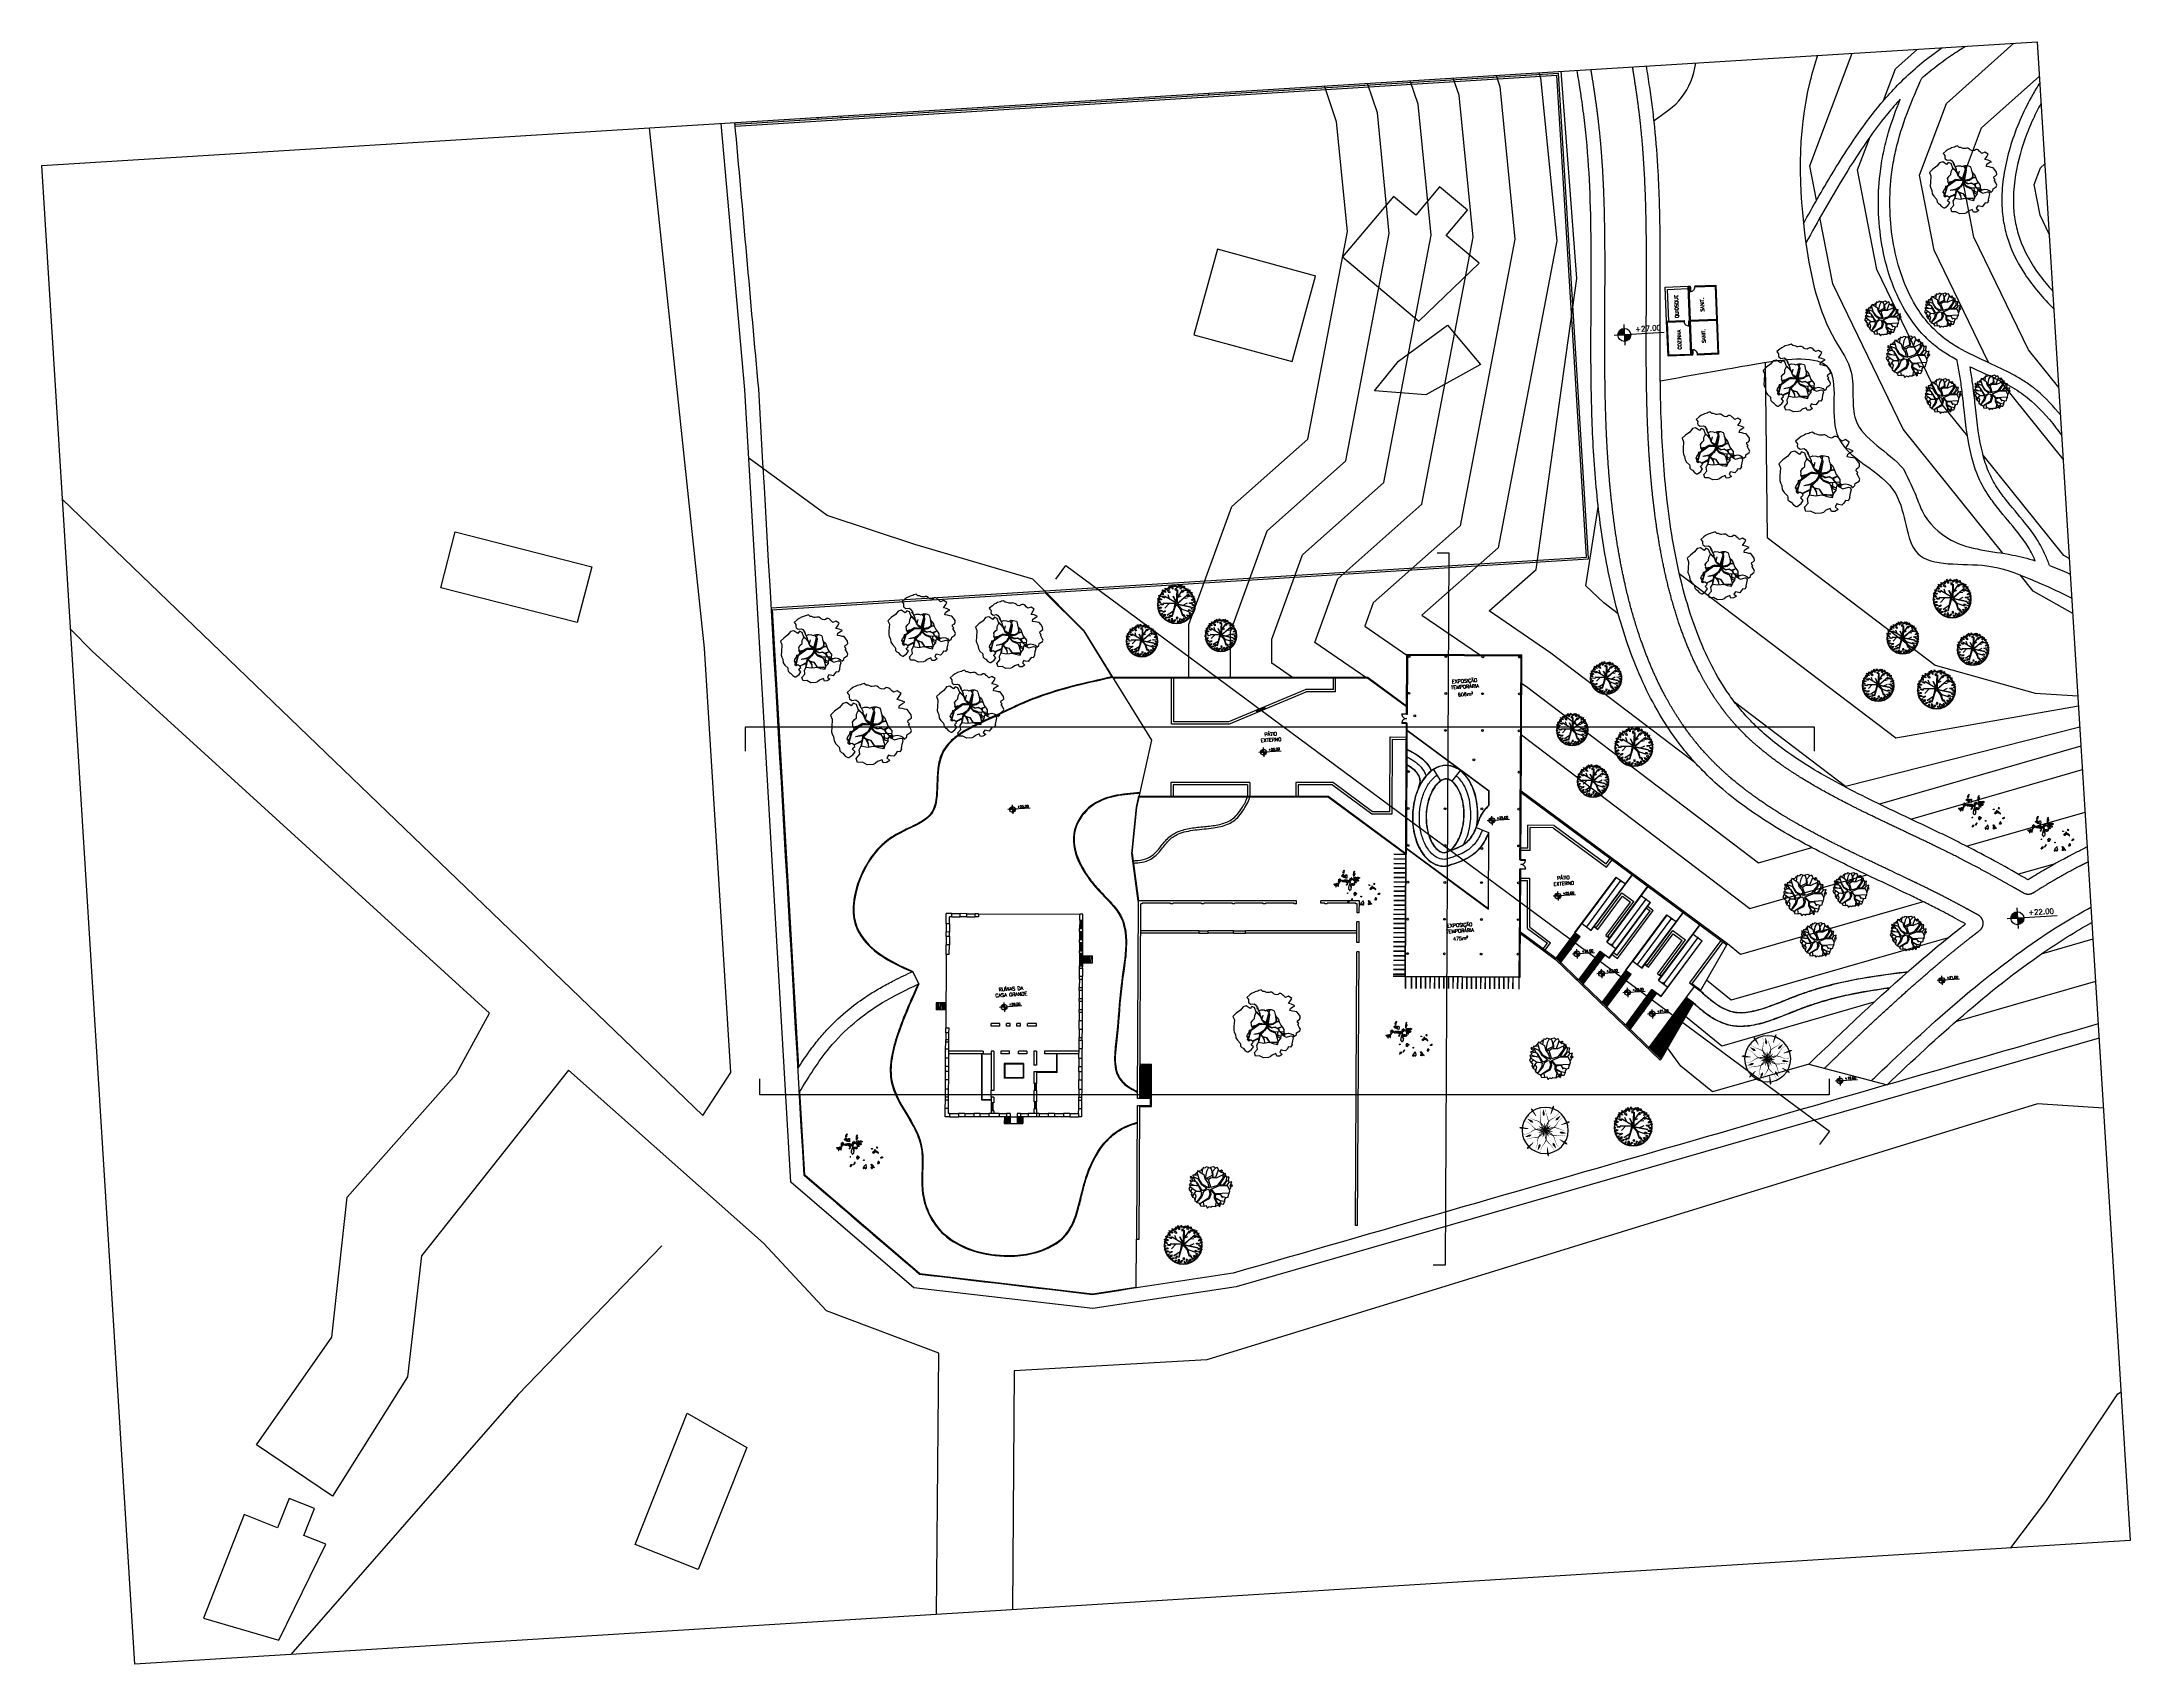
# Model space of a CAD drawing. Header units: millimetres. Extents: x 55520 to 96084, y -58491 to -49645.
# Drawn here: x 60344.4 to 60797.7, y -58190.4 to -57838.3 of the extents above; entities that cross this region are included whole.
import ezdxf
from ezdxf.enums import TextEntityAlignment as Align

# ---------------------------------------------------------------- set-up
doc = ezdxf.new("R2010")
doc.units = ezdxf.units.MM
for name, color, linetype in [('Alvenaria Corte', 30, 'Continuous'), ('Alvenaria Vista', 40, 'Continuous'), ('ARQ-COTAS', 1, 'Continuous'), ('ARQ-SÍMBOLOS', 2, 'Continuous'), ('ARQ-TEXTO2', 2, 'Continuous'), ('ARQ-TEXTO3', 3, 'Continuous'), ('Caminhos Principais', 13, 'Continuous'), ('Cinza', 9, 'Continuous'), ('Curvas de Nível', 10, 'Continuous'), ('Edificações', 6, 'Continuous'), ('Esquadrias', 241, 'Continuous'), ('Limite Terreno', 20, 'Continuous'), ('Limites', 250, 'Continuous'), ('Linha Fina', 100, 'Continuous'), ('Pilares', 181, 'Continuous'), ('Árvores Existentes', 114, 'Continuous')]:
    doc.layers.add(name, color=color, linetype=linetype)
doc.layers.add('Intervenções', color=1, linetype='Continuous', true_color=0xff0000)
doc.styles.add('ATTR', font='romans.shx', dxfattribs={"width": 0.8, "height": 0.470416})
doc.styles.add('ROMANS', font='romans.shx')

# ---------------------------------------------------------------- blocks, each defined once
blk = doc.blocks.new('Quiosque e Banheiro')
at = {"layer": 'Alvenaria Corte'}
for p, q in [((50023.93, -44631.27), (50022.12, -44638.44)), ((50024.07, -44631.51), (50022.31, -44638.49)), ((50023.93, -44631.27), (50024.41, -44631.39)), ((50024.07, -44631.51), (50024.37, -44631.58)), ((50024.41, -44631.39), (50024.37, -44631.58)), ((50025.38, -44631.63), (50025.33, -44631.83)), ((50025.33, -44631.83), (50029.6, -44632.9)), ((50025.38, -44631.63), (50029.84, -44632.76)), ((50029.84, -44632.76), (50026.17, -44647.3)), ((50029.6, -44632.9), (50027.84, -44639.88)), ((50015.51, -44644.61), (50017.37, -44637.24)), ((50015.75, -44644.46), (50017.51, -44637.48)), ((50017.37, -44637.24), (50021.05, -44638.17)), ((50017.51, -44637.48), (50021, -44638.37)), ((50022.07, -44638.63), (50020.31, -44645.62)), ((50022.26, -44638.68), (50020.5, -44645.66)), ((50021.05, -44638.17), (50021, -44638.37)), ((50022.02, -44638.42), (50021.97, -44638.61)), ((50021.97, -44638.61), (50022.07, -44638.63)), ((50022.02, -44638.42), (50022.12, -44638.44)), ((50022.26, -44638.68), (50027.79, -44640.08)), ((50022.31, -44638.49), (50027.84, -44639.88)), ((50027.79, -44640.08), (50026.03, -44647.06)), ((50020.74, -44645.93), (50015.51, -44644.61)), ((50020.31, -44645.62), (50015.75, -44644.46)), ((50020.79, -44645.74), (50020.5, -44645.66)), ((50020.74, -44645.93), (50020.79, -44645.74)), ((50021.71, -44646.18), (50021.76, -44645.98)), ((50026.17, -44647.3), (50021.71, -44646.18)), ((50026.03, -44647.06), (50021.76, -44645.98))]:
    blk.add_line(p, q, dxfattribs=at)
at = {"layer": 'Alvenaria Vista'}
for p, q in [((50017.37, -44637.24), (50019.18, -44630.07)), ((50017.85, -44637.36), (50019.54, -44630.67)), ((50019.18, -44630.07), (50023.93, -44631.27)), ((50019.54, -44630.67), (50023.81, -44631.75))]:
    blk.add_line(p, q, dxfattribs=at)
at = {"layer": 'Esquadrias'}
for points in [[(50024.37, -44631.58), (50024.41, -44631.59), (50024.17, -44632.56), (50024.12, -44632.55)], [(50021.97, -44638.61), (50021.92, -44638.6), (50021.68, -44639.57), (50021.73, -44639.58)], [(50020.79, -44645.74), (50020.84, -44645.75), (50021.08, -44644.78), (50021.04, -44644.77)]]:
    blk.add_lwpolyline(points, close=True, dxfattribs=at)
at = {"layer": 'Linha Fina'}
for centre, start, end in [((50024.38, -44631.61), 254.36, 347.2976), ((50021.94, -44638.63), 164.36, 257.2976), ((50020.82, -44645.72), 344.36, 77.2976)]:
    blk.add_arc(centre, 0.975, start, end, dxfattribs=at)
at = {"layer": 'ARQ-TEXTO2', "char_height": 0.75, "attachment_point": 1, "rotation": 75.8288, "style": 'ROMANS'}
for s, insert in [('QUIOSQUE', (50019.37, -44637.13)), ('SANIT.', (50025.07, -44637.34)), ('COZINHA', (50018, -44643.85)), ('SANIT.', (50023.43, -44643.98))]:
    blk.add_mtext(s, dxfattribs=dict(at, insert=insert))
blk = doc.blocks.new('Nível_Planta')
at = {"layer": 'ARQ-SÍMBOLOS', "ltscale": 0.1}
h = blk.add_hatch(color=1, dxfattribs=at)
h.dxf.hatch_style = 1
h.paths.add_polyline_path([(-0.25, 0), (0, 0), (0, 0.25, 0.414214)])
h.paths.add_polyline_path([(0.25, 0), (0, 0), (0, -0.25, 0.414214)])
at = {"layer": 'ARQ-SÍMBOLOS', "color": 1}
for p, q in [((1.535, 0), (-0.4, 0)), ((0, 0.4), (0, -0.4))]:
    blk.add_line(p, q, dxfattribs=at)
at = {"layer": 'ARQ-SÍMBOLOS', "color": 1, "ltscale": 0.1}
blk.add_line((-0.25, 0), (0.25, 0), dxfattribs=at)
at = {"layer": 'ARQ-SÍMBOLOS', "color": 1}
blk.add_circle((0, 0), 0.25, dxfattribs=at)
at = {"layer": 'ARQ-TEXTO2', "style": 'ROMANS'}
blk.add_attdef('NIVEL-ACABADO', text='', height=0.2, dxfattribs=at).set_placement((0.432, 0.034), align=Align.BOTTOM_LEFT)
blk = doc.blocks.new('ARBOL')
at = {"color": 0, "linetype": 'ByBlock'}
for p, q in [((-1.38, 4.17), (-1.34, 4.04)), ((-1.34, 4.13), (-1.36, 4.18)), ((-1.03, 4.39), (-1.22, 4.4)), ((-0.98, 4.41), (-1.2, 4.42)), ((-0.54, 4), (-1.03, 4.39)), ((-0.89, 4.31), (-0.91, 4.43)), ((-0.51, 4.01), (-0.89, 4.31)), ((-0.59, 4.07), (-0.58, 4.16)), ((-1.96, 2.94), (-2.14, 2.45)), ((-1.91, 2.92), (-2.12, 2.47)), ((-1.48, 3.05), (-1.91, 2.97)), ((-1.89, 2.94), (-1.5, 3.02)), ((-1.59, 3.28), (-1.84, 3.34)), ((-1.2, 3.55), (-1.65, 3.82)), ((-1.36, 3.28), (-1.61, 3.28)), ((-1.08, 3.42), (-1.6, 3.77)), ((-1.27, 3.33), (-1.59, 3.28)), ((-1.25, 3.33), (-1.48, 3.05)), ((-1.31, 3.32), (-1.48, 3.05)), ((-1.34, 4.04), (-1.35, 3.66)), ((-1.3, 3.64), (-1.34, 4.13)), ((-1.11, 3.42), (-1.27, 3.33)), ((-1.1, 3.37), (-1.25, 3.33)), ((-0.98, 3.4), (-1.2, 3.55)), ((-1.1, 3.37), (-0.97, 3.06)), ((-1.02, 3.29), (-1.08, 3.42)), ((-1.01, 3.45), (-0.91, 3.88)), ((-0.93, 3.01), (-1.01, 3.39)), ((-0.91, 3.05), (-0.98, 3.4)), ((-0.97, 3.44), (-0.9, 3.9)), ((-0.72, 2.68), (-0.94, 2.99)), ((-0.74, 2.76), (-0.93, 3.01)), ((-0.73, 2.8), (-0.91, 3.05)), ((-0.55, 2.67), (-0.73, 2.8)), ((-0.57, 2.67), (-0.33, 3.17)), ((-0.57, 2.67), (-0.29, 3.14)), ((-0.33, 3.17), (-0.54, 4)), ((-0.52, 4.03), (-0.53, 4.13)), ((-0.35, 3.49), (-0.51, 4.01)), ((-0.44, 2.8), (-0.26, 3.1)), ((-0.44, 2.7), (-0.22, 2.85)), ((-0.44, 2.67), (-0.44, 2.8)), ((-0.43, 2.66), (-0.26, 2.79)), ((-0.39, 2.61), (-0.13, 2.82)), ((-0.36, 3.57), (-0.3, 3.78)), ((-0.3, 3.45), (-0.35, 3.49)), ((-0.29, 3.14), (-0.34, 3.44)), ((-0.33, 3.51), (-0.26, 3.77)), ((-0.3, 3.47), (-0.24, 3.79)), ((-0.26, 3.14), (-0.3, 3.45)), ((-0.26, 2.79), (-0.11, 2.85)), ((-0.13, 2.82), (-0.02, 2.82)), ((-0.11, 2.85), (0.24, 2.85)), ((-0.02, 2.82), (0.26, 2.62)), ((0.05, 2.79), (0.29, 2.83)), ((0.21, 2.85), (0.55, 2.98)), ((0.24, 2.85), (0.46, 2.8)), ((0.33, 2.85), (0.56, 2.98)), ((0.46, 2.8), (0.72, 2.82)), ((0.55, 2.98), (0.62, 3.09)), ((0.59, 2.98), (0.7, 3.04)), ((0.85, 2.83), (1.01, 2.85)), ((-2.12, 2.47), (-2.28, 2.39)), ((-2.11, 2.44), (-2.19, 2.31)), ((-1.58, 2.24), (-2.19, 2.31)), ((-1.77, 2.22), (-1.97, 2)), ((-1.68, 1.8), (-1.89, 1.63)), ((-1.87, 1.62), (-1.68, 1.75)), ((-1.51, 2.25), (-1.86, 1.94)), ((-1.83, 2.17), (-1.41, 2.04)), ((-1.8, 1.52), (-1.79, 1.53)), ((-1.36, 2.27), (-1.77, 2.22)), ((-1.68, 1.75), (-1.76, 1.59)), ((-1.64, 1.78), (-1.72, 1.6)), ((-1.35, 1.93), (-1.68, 1.8)), ((-1.32, 1.91), (-1.64, 1.78)), ((-1.33, 2.25), (-1.56, 1.59)), ((-1.11, 2.58), (-1.41, 2.27)), ((-1.1, 2.57), (-1.36, 2.27)), ((-1.17, 1.95), (-1.35, 1.93)), ((-1.19, 1.88), (-1.32, 1.91)), ((-1.31, 2.27), (-1.04, 2.58)), ((-1.19, 1.95), (-1.16, 1.62)), ((-0.99, 2.12), (-1.17, 1.96)), ((-1.04, 2.05), (-1.17, 1.95)), ((-1.16, 1.59), (-1.15, 1.94)), ((-0.77, 2.71), (-1.11, 2.58)), ((-0.73, 2.67), (-1.1, 2.57)), ((-0.97, 2.1), (-1.04, 2.05)), ((-0.93, 2.41), (-0.99, 2.12)), ((-0.92, 2.35), (-0.97, 2.1)), ((-0.57, 2.67), (-0.92, 2.35)), ((-0.91, 2.4), (-0.69, 2.7)), ((-0.63, 2.68), (-0.91, 2.4)), ((-0.55, 2.67), (-0.74, 2.76)), ((-0.63, 2.59), (-0.71, 2.14)), ((-0.57, 2.67), (-0.7, 2.12)), ((-0.7, 2.12), (-0.63, 1.84)), ((-0.65, 1.83), (-0.68, 1.66)), ((-0.68, 1.66), (-0.67, 1.63)), ((-0.62, 1.8), (-0.66, 1.67)), ((-0.66, 1.67), (-0.65, 1.63)), ((-0.55, 2.48), (-0.65, 2.13)), ((-0.65, 2.13), (-0.61, 1.86)), ((-0.63, 1.84), (-0.5, 1.76)), ((-0.61, 1.86), (-0.45, 1.78)), ((-0.57, 2.67), (-0.5, 2.48)), ((-0.49, 2.73), (-0.51, 2.67)), ((-0.51, 2.67), (-0.46, 2.49)), ((-0.5, 2.48), (0.11, 2.1)), ((-0.5, 1.76), (-0.26, 1.69)), ((-0.46, 2.49), (-0.44, 2.67)), ((-0.45, 1.78), (-0.21, 1.71)), ((-0.42, 2.63), (0.23, 2.13)), ((-0.42, 2.58), (0.08, 2.2)), ((-0.41, 2.46), (-0.42, 2.58)), ((0.07, 2.15), (-0.41, 2.46)), ((0.08, 2.2), (-0.35, 2.48)), ((0.23, 2.13), (0.07, 2.15)), ((0.11, 2.1), (0.32, 2.08)), ((0.26, 2.13), (0.37, 2.13)), ((0.32, 2.08), (0.44, 1.93)), ((0.37, 2.13), (0.51, 2.16)), ((0.43, 2.06), (0.47, 1.98)), ((0.44, 2.06), (0.5, 2.09))]:
    blk.add_line(p, q, dxfattribs=at)
for q in [(-0.27, 3.28), (-0.26, 3.28)]:
    blk.add_line((-0.27, 3.28), q)
at = {"color": 0, "linetype": 'ByBlock', "flags": 128}
for points in [[(-2.06, 1.57), (-2.1, 1.18), (-2.16, 1.08), (-2.33, 1.09), (-2.52, 1.23), (-2.72, 1.36), (-2.8, 1.37), (-2.92, 1.55), (-2.84, 1.69), (-2.96, 1.87), (-3.04, 2.03), (-2.93, 2.21), (-2.84, 2.32), (-2.97, 2.49), (-3.21, 2.38), (-3.25, 2.63), (-3.18, 2.83), (-2.96, 2.83), (-2.96, 3.15), (-3.03, 3.35), (-3.02, 3.5), (-2.9, 3.87), (-2.63, 4.1), (-2.53, 4.4), (-2.25, 4.38), (-2.08, 4.05), (-1.78, 3.98), (-1.6, 3.76), (-1.82, 3.41), (-1.89, 3.14), (-1.94, 2.95), (-2.13, 2.74), (-2.33, 2.43), (-2.13, 2.27), (-1.99, 2.01), (-1.72, 1.86), (-2.06, 1.57)], [(-2.01, 4.81), (-1.93, 4.5), (-1.8, 4.29), (-1.57, 4.38), (-1.52, 4.31), (-1.47, 4.17), (-1.38, 4.17), (-1.23, 4.26), (-1.2, 4.36), (-1.23, 4.45), (-1.13, 4.5), (-1.06, 4.48), (-0.97, 4.41), (-0.82, 4.45), (-0.72, 4.36), (-0.6, 4.17), (-0.45, 4.08), (-0.47, 3.89), (-0.39, 3.77), (-0.18, 3.8), (-0.09, 3.75), (0.07, 3.72), (0.18, 3.54), (0.25, 3.36), (0.47, 3.26), (0.67, 3.04), (1.06, 3.03), (1.23, 3.19), (1.12, 3.38), (1.43, 3.59), (1.47, 3.85), (1.3, 4.14), (1.2, 4.54), (1.06, 4.88), (0.77, 4.88), (0.29, 5.11), (0.01, 5.24), (-0.15, 5.26), (-0.34, 5.24), (-0.61, 5.31), (-0.83, 5.27), (-1.12, 5.14), (-1.22, 5.16), (-1.37, 5.21), (-1.51, 5.15), (-1.59, 5.08), (-1.83, 5), (-1.98, 4.88), (-2.01, 4.81)], [(-1.68, 1.61), (-1.79, 1.58), (-1.8, 1.41), (-1.82, 1.29), (-1.94, 1.13), (-2.05, 1.02), (-2.24, 0.96), (-2.17, 0.75), (-2.05, 0.68), (-1.99, 0.38), (-1.9, 0.29), (-1.7, 0.31), (-1.46, 0.34), (-1.43, 0.25), (-1.3, 0.31), (-1.18, 0.25), (-1.16, 0.11), (-1.11, -0.01), (-0.93, -0.07), (-0.71, -0.02), (-0.5, 0.04), (-0.42, 0.19), (-0.32, 0.33), (-0.21, 0.51), (-0.06, 0.41), (-0.01, 0.18), (0, 0), (0.21, 0.2), (0.35, 0.41), (0.53, 0.14), (0.64, 0.02), (0.89, 0.19), (0.89, 0.45), (1.05, 0.53), (1.14, 0.57), (1.26, 0.63), (1.31, 0.68), (1.36, 0.79), (1.33, 0.91), (1.33, 1.01), (1.41, 1.13), (1.5, 1.2), (1.58, 1.24), (1.69, 1.33), (1.73, 1.41), (1.74, 1.48), (1.78, 1.61), (1.81, 1.68), (1.87, 1.74), (1.95, 1.83), (2.01, 1.95), (2.17, 2.03), (2.19, 2.2), (2.18, 2.29), (2.21, 2.52), (2.2, 2.62), (2.19, 2.83), (2.14, 3), (2.04, 3.3), (1.96, 3.28), (1.83, 3.24), (1.68, 3.31), (1.59, 3.31), (1.42, 3.21), (1.36, 2.95), (1.25, 2.88), (0.99, 2.81), (0.8, 2.84), (0.71, 2.82), (0.71, 2.6), (0.61, 2.4), (0.51, 2.31), (0.51, 2.16), (0.5, 2.05), (0.42, 1.87), (0.28, 1.69), (0.16, 1.68), (-0.06, 1.73), (-0.2, 1.72), (-0.43, 1.62), (-0.72, 1.63), (-1.02, 1.63), (-1.26, 1.56), (-1.42, 1.52), (-1.66, 1.63), (-1.68, 1.61)]]:
    blk.add_lwpolyline(points, dxfattribs=at)
blk = doc.blocks.new('tree top 2_cad-block.com')
at = {"color": 0}
for points in [[(-2521, -35), (-2642, -157, -0.0890086), (-2704, -201, -0.0961625), (-2788, -221, -0.1232156), (-2815, -216, -0.2232863), (-2832, -195), (-2820, -195, 0.076603), (-2800, -190, 0.8998294), (-2803, -178, -1.0380912), (-2803, -175, 0.9868107), (-2804, -164, -0.5444537), (-2808, -158, 0.4328057), (-2811, -153, -0.37258), (-2825, -130, 0.5590721), (-2838, -119, -0.2503733), (-2846, -118, 0.0279978), (-2881, -93, 0.0320506), (-2921, -71), (-2893, -56, 0.1880264), (-2871, -32, -0.8846222), (-2865, -33, 0.5084994), (-2842, -54, -0.1675556), (-2816, -57, 0.3711434), (-2785, -49, -0.522163), (-2758, -49, 0.955418), (-2741, -38, -1.6107113), (-2726, -37, 0.5234518), (-2718, -51, -0.2122453), (-2683, -68, 0.2555192), (-2651, -81, 0.1656774), (-2632, -71, 0.1410107), (-2623, -55, 0.6427079), (-2631, -49, -0.6781609), (-2639, -42, -0.4723062), (-2631, -38, 1.0104854), (-2623, -24, -0.4558183), (-2626, -9, -0.6194846), (-2620, -10, 0.8275703), (-2606, -9, -0.6593286), (-2587, -3, 0.6391992), (-2574, 1, -1.1218141), (-2563, -2, 0.1984541), (-2563, -12, -0.6212835), (-2566, -16, 0.9654746), (-2572, -36, -0.3542217), (-2567, -44, -0.4150768), (-2573, -49, 0.6549973), (-2582, -65, 0.2434178), (-2567, -72, 0.2783374), (-2555, -65, -0.0801501), (-2534, -36, -0.3729666), (-2521, -35, -0.7813375)], [(-2298, 149), (-2279, 158, -0.0641627), (-2238, 173, 0.1029258), (-2134, 218, -0.0012253), (-2060, 270), (-2122, 356), (-2166, 342, 0.0312291), (-2281, 297, -0.5468664), (-2289, 302, -0.3522141), (-2283, 309), (-2128, 366), (-2151, 392, 0.0621445), (-2222, 455, -0.0041832), (-2238, 466), (-2240, 460, -0.4752738), (-2249, 456, 0.0147312), (-2263, 462), (-2257, 450, -0.1801425), (-2256, 430, -0.5221031), (-2277, 423, 0.0063668), (-2297, 438), (-2296, 428, -0.1054688), (-2298, 392, -0.5861965), (-2314, 388, 0.58716), (-2319, 387, -0.1256017), (-2329, 369, -0.6125551), (-2348, 375, 0.45834), (-2354, 378, -0.3314998), (-2372, 384), (-2376, 376, -0.4925465), (-2398, 375, 0.393664), (-2409, 376), (-2393, 363, 0.2000121), (-2385, 361, -0.5064324), (-2374, 349, 0.9494605), (-2366, 347, -0.7382551), (-2349, 347, 0.4413854), (-2343, 344, -0.1217148), (-2330, 346, -0.3363445), (-2327, 342, 0.6524899), (-2323, 341, -0.7019602), (-2310, 337, -0.1773692), (-2315, 321, -0.5395515), (-2323, 321, 0.6087793), (-2328, 321, -0.1726816), (-2339, 310, -0.5080936), (-2351, 317, 0.1484901), (-2354, 325, 0.5719314), (-2361, 324, -0.134437), (-2371, 310, 0.1042936), (-2381, 297, 0.4360199), (-2378, 287, -0.7971485), (-2380, 272, 0.5570891), (-2386, 261, 0.2324154), (-2375, 253, -0.7672249), (-2373, 237, -0.1751022), (-2384, 237, 1.1730552), (-2385, 228, -1.4226731), (-2390, 214, 0.3745724), (-2395, 214, 0.518418), (-2395, 210, -0.7241294), (-2397, 194, 0.5845703), (-2401, 182, -0.2628245), (-2400, 172, 0.3851627), (-2398, 169, 0.1121709), (-2387, 167), (-2348, 160), (-2325, 155, -0.0111197), (-2298, 149, 0.3768776)], [(-1788, 607), (-1746, 639, -0.0978742), (-1697, 662, -0.128018), (-1675, 662, -0.3073786), (-1658, 643), (-1656, 619), (-1665, 617, 0.2953204), (-1675, 604, -0.1821223), (-1677, 600, 0.4948838), (-1677, 593, -0.1954535), (-1665, 576, -0.0803164), (-1664, 568, 0.2782458), (-1656, 549), (-1788, 607), (-1879, 663, -0.0971124), (-2017, 789), (-2010, 796, 0.4113214), (-2010, 805, -0.5002552), (-2009, 813), (-2003, 807, 1.1227601), (-1988, 825, -0.7438064), (-1986, 830, -0.311104), (-1973, 821, 0.5149116), (-1953, 816, -0.3137906), (-1946, 816, 0.452196), (-1930, 822, 0.4101434), (-1947, 863, -0.969955), (-1945, 869, -0.0632903), (-1909, 851, 0.3558058), (-1888, 853, 0.5108276), (-1890, 866, -0.1083597), (-1903, 877, -1.1771881), (-1898, 880, 0.3313886), (-1879, 867, 0.5828312), (-1873, 880, 0.1540492), (-1902, 904, -0.894376), (-1901, 907, 0.1297655), (-1872, 911, 0.905698), (-1877, 930, -1.1243401), (-1878, 936, 0.426186), (-1866, 947, -1.2828614), (-1863, 946, 0.3545521), (-1859, 923, 0.2960964), (-1829, 918, -0.551146), (-1818, 911, -0.351024), (-1827, 900, -0.2209743), (-1832, 901, 0.6004655), (-1858, 889, 0.5502234), (-1843, 878, 0.0152474), (-1824, 886, 0.362883), (-1819, 896, -0.4519835), (-1815, 902, -0.2146348), (-1792, 895, -0.3129134), (-1788, 877, -0.3818867), (-1794, 874, 0.3179798), (-1813, 867, 0.1321133), (-1825, 833, 0.618764), (-1819, 830, -0.3588635), (-1806, 828, -0.3046051), (-1805, 822, 0.6029985), (-1803, 819, -0.442928), (-1781, 803, 0.2615743), (-1774, 791, -0.8055215), (-1775, 783, 0.1407991), (-1790, 780, 0.1817606), (-1798, 770, 0.2070166), (-1797, 758, -0.1184591), (-1792, 740, -0.2172553), (-1800, 723, 0.6278138), (-1796, 710, -0.409067), (-1785, 695, -0.6792317), (-1792, 694, 0.2537093), (-1803, 699, -0.3305944), (-1806, 702, 0.9280435), (-1814, 700, -0.6310562), (-1820, 696, -0.0309771), (-1825, 699, 0.530217), (-1835, 695, -0.5326488), (-1845, 691, 0.0979406), (-1859, 698, 0.1263509), (-1880, 698, 0.7907453), (-1880, 689, -0.1463997), (-1847, 671, -0.6802053), (-1851, 661, 0.0322211), (-1875, 660)], [(-1845, 1069), (-1847, 1084, -0.0888148), (-1845, 1113), (-1816, 1209, -0.089515), (-1760, 1319, -0.039705), (-1714, 1370), (-1682, 1362), (-1680, 1351, 0.1360802), (-1671, 1336), (-1687, 1332, 0.4657322), (-1697, 1311, -0.5628321), (-1700, 1307, 0.4668338), (-1711, 1297, -0.5817075), (-1715, 1294, 0.8145472), (-1727, 1279, -0.7340543), (-1734, 1267, 0.6432711), (-1748, 1250, -0.1623287), (-1743, 1216, -0.3766121), (-1756, 1205, 0.4197182), (-1769, 1193, 0.180092), (-1763, 1175, -0.2678467), (-1759, 1151, 0.0235323), (-1774, 1106, 0.2078867), (-1770, 1078), (-1783, 1074, 0.5005939), (-1797, 1042, -1.2686227), (-1804, 1040, -0.0101597), (-1805, 1066, 0.5889608), (-1830, 1080, 0.2520972), (-1838, 1066, -0.6018371), (-1845, 1069, -0.7184847)], [(-1716, 178), (-1596, 173, 0.0391797), (-1533, 175, 0.0258852), (-1289, 215, -0.2676897), (-1279, 212, -0.08339), (-1271, 200, 0.702426), (-1261, 200, -0.583324), (-1255, 202, 0.0919468), (-1249, 197, 0.6366668), (-1242, 203, -0.1020233), (-1242, 216), (-1234, 212, 0.1775075), (-1222, 211), (-1230, 200, 0.2426834), (-1239, 151), (-1260, 173), (-1260, 179, 0.1500916), (-1263, 190, 0.2208688), (-1271, 196, -0.1092321), (-1285, 201, 0.6351344), (-1294, 196, 0.0165574), (-1292, 183), (-1299, 189, 0.8832326), (-1320, 173, 0.0850943), (-1312, 164), (-1323, 167, 0.9733571), (-1332, 138, -0.1065405), (-1314, 126), (-1334, 127, 1.2350181), (-1328, 98, -0.5171403), (-1321, 92, -0.2463457), (-1325, 83, 0.5544228), (-1322, 57, -0.340995), (-1318, 47), (-1365, 24, -0.0076053), (-1468, -26, -0.5281917), (-1477, -21, -0.0717228), (-1476, -10), (-1465, -7, 0.9067743), (-1467, 16, 0.0687199), (-1497, 12, -0.620262), (-1504, 19, -0.2748983), (-1489, 30, 0.8524007), (-1487, 62, 0.1084811), (-1527, 62, -0.9733529), (-1530, 75, 0.8107524), (-1533, 112, 0.1954413), (-1558, 105, -1.1287238), (-1560, 110, 0.4275762), (-1551, 134, 0.5336135), (-1574, 137, -0.1626712), (-1597, 124, 0.2543295), (-1610, 114, -0.5309186), (-1623, 111, 0.858905), (-1648, 92, -0.4914229), (-1660, 65, -0.602763), (-1676, 83, -0.145022), (-1663, 100, 0.3744642), (-1660, 115, -0.6730883), (-1648, 130, 0.9702282), (-1641, 150, 0.1714486), (-1692, 151, -0.6567947), (-1716, 178, -1.9565204)], [(-1708, 671), (-1699, 673, -0.0944696), (-1677, 674, 0.0451012), (-1669, 674, 0.4897826), (-1665, 680, -0.0584458), (-1670, 710, 0.2922658), (-1680, 723, 0.33801), (-1706, 715, 0.1664054), (-1711, 697, 0.041311), (-1708, 671, 0.824584)], [(-1460, 839), (-1449, 686, -0.0880999), (-1454, 634, 0.0566591), (-1479, 485), (-1607, 527), (-1637, 685), (-1619, 692, 0.2730755), (-1610, 704, 0.4263509), (-1615, 709, 0.1545401), (-1635, 704), (-1632, 713), (-1619, 715, 0.2694917), (-1605, 727, 0.5355493), (-1613, 737, 0.0936261), (-1631, 732), (-1627, 740, 0.2682835), (-1628, 758, 0.5646656), (-1644, 757), (-1641, 767, 0.7272871), (-1650, 773, -1.6785185), (-1651, 777, 0.2069037), (-1632, 778, 0.8583424), (-1637, 791, -0.9215858), (-1638, 797, 0.1825954), (-1630, 805, 0.479196), (-1634, 816, -0.635433), (-1636, 825), (-1627, 818, -0.1477411), (-1620, 807, 0.5755492), (-1607, 804, 0.3824742), (-1606, 821, 0.1877416), (-1629, 833, -0.7887156), (-1629, 835, 0.1915233), (-1616, 847, -0.517478), (-1610, 848, -0.1113428), (-1598, 828, 0.3503355), (-1581, 817, -0.0668846), (-1551, 816, 0.7158722), (-1541, 832, -0.5055995), (-1540, 838, -0.421765), (-1532, 835, 0.1874763), (-1508, 811, 0.6315543), (-1492, 824, 0.2511158), (-1514, 847, -0.9447193), (-1513, 851, 0.126923), (-1475, 853, -0.5977669), (-1460, 839, 0.8439111)], [(-918, 375), (-904, 379, -0.1462754), (-875, 377, 0.0261025), (-840, 366, 0.7517321), (-838, 370), (-865, 397, 0.0199993), (-971, 496, 0.213727), (-1003, 505, 0.6266888), (-1004, 500), (-945, 414), (-918, 375)], [(-627, 111), (-549, 83), (-547, 74, 0.3467913), (-540, 68), (-545, 56, 0.2049483), (-544, 31, 0.3868267), (-535, 27, 0.1082969), (-519, 37), (-535, 19, 0.7150714), (-521, -6, 0.2259886), (-498, 10, -1.0633544), (-493, 7, -0.176207), (-516, -8, 1.02865), (-510, -29, -0.8848716), (-504, -41, 1.2376605), (-490, -57, -0.1481279), (-468, -39, -1.2513496), (-466, -50, 0.3197457), (-480, -59, -0.4017919), (-521, -77, -0.3283462), (-533, -60, 0.5854544), (-552, -48, -0.7209368), (-567, -34, 0.3518152), (-575, -3, 0.0295062), (-603, 16, -1.2079974), (-597, 23, 0.8358174), (-587, 28, 0.2749729), (-617, 55), (-620, 71, 0.0281474), (-627, 111, -2.9463153)], [(-2455, -327), (-2428, -250, 0.1546492), (-2428, -230, 0.0203162), (-2433, -215), (-2483, -274), (-2479, -277, -0.4489073), (-2478, -289, 0.3941596), (-2477, -295, -0.2666999), (-2475, -304, 0.4630503), (-2470, -310, -0.4334486), (-2465, -317, 0.5436149), (-2455, -327, -0.3074162)], [(-1326, -2008), (-1453, -2012), (-1460, -2017), (-1461, -2021, -0.3007956), (-1468, -2028, -0.3630703), (-1475, -2024, 0.9491802), (-1478, -2025, -1.1032217), (-1488, -2026, -0.0612703), (-1487, -2017, 1.0948551), (-1490, -2017, -0.4762259), (-1498, -2024, -0.4789334), (-1502, -2017, 1.5302489), (-1508, -2017, -0.5682038), (-1518, -2030, 0.7181862), (-1524, -2045, 0.2821179), (-1507, -2048, -0.2355259), (-1485, -2051, 0.2061579), (-1452, -2056, -0.6228075), (-1437, -2075, -0.1756126), (-1456, -2095, -0.2438775), (-1494, -2094, 0.3511272), (-1518, -2098, -0.523331), (-1535, -2096, 0.5226315), (-1547, -2095, 0.1506661), (-1556, -2114, -0.1278782), (-1574, -2160, 1.6334507), (-1565, -2161, -1.2130645), (-1552, -2160, 0.2636628), (-1550, -2165, -0.4324742), (-1549, -2172, 0.0559175), (-1554, -2180, -0.4277185), (-1564, -2183, 0.8189101), (-1568, -2188, 0.3380972), (-1555, -2191), (-1515, -2169, 0.0458571), (-1411, -2100, 0.0523488), (-1324, -2012, 0.6376671), (-1326, -2008, 1.4819304)], [(-1468, -121), (-1447, -154, -0.410895), (-1449, -161), (-1486, -198, 0.1532465), (-1495, -218, -0.0666617), (-1503, -242, 0.0024741), (-1512, -262), (-1522, -251, 0.1493205), (-1548, -237, -0.2731572), (-1559, -227), (-1540, -220, 0.1917685), (-1531, -212, -0.3886234), (-1523, -210, 0.5154797), (-1515, -205, -0.2749296), (-1510, -198, 0.3850709), (-1504, -184), (-1499, -181, 0.6026237), (-1499, -170, -0.6702904), (-1498, -161, -0.1605484), (-1487, -161, 0.2245122), (-1483, -150, -0.3380293), (-1480, -147, 0.0031619), (-1470, -144, 0.21648), (-1468, -121, -1.4948685)], [(-1396, -33), (-1467, -68), (-1453, -97), (-1429, -132), (-1409, -90, 0.0547396), (-1391, -41, 0.3982078), (-1396, -33, 1.0402745)], [(-1027, -1745), (-1094, -1826, 0.0329915), (-1122, -1865, 0.016338), (-1139, -1893, -0.0752896), (-1194, -1966), (-1188, -1970), (-1180, -1969, 0.2571688), (-1169, -1961, -0.6512569), (-1162, -1961, 0.5360872), (-1149, -1963, -0.4021564), (-1133, -1962), (-1101, -1952), (-1083, -1948), (-1085, -1934, 0.2759205), (-1096, -1921, -0.5873595), (-1101, -1898, -0.3201603), (-1079, -1896, 0.7725122), (-1076, -1893, -0.0162657), (-1082, -1881, -0.171537), (-1085, -1856, -0.543591), (-1070, -1851, -0.1545028), (-1049, -1879, 1.0396474), (-1045, -1878, 0.0466167), (-1064, -1842, -0.500819), (-1056, -1819, -0.3942574), (-1030, -1832, 0.0224477), (-1019, -1856, 0.6249006), (-1015, -1856, 0.2988017), (-1017, -1841, -0.3504043), (-1018, -1801, -0.5572837), (-1004, -1802), (-1010, -1770, 0.0347025), (-1015, -1750, 0.4835637), (-1027, -1745, 2.5981062)], [(-770, -1327), (-713, -1304), (-590, -1296), (-526, -1260, -0.054713), (-481, -1240, 0.5147607), (-480, -1236), (-506, -1219), (-514, -1220), (-520, -1221, 0.341554), (-526, -1227, -0.9562578), (-539, -1226, 0.3775739), (-544, -1219, -0.1252622), (-560, -1212, -0.3451817), (-564, -1199, 0.4399439), (-568, -1190, -0.4372377), (-575, -1172), (-636, -1149, 0.1465021), (-654, -1147), (-675, -1151, -0.196547), (-690, -1148), (-729, -1132, 0.3752895), (-752, -1139), (-757, -1155), (-750, -1164, 0.5553929), (-747, -1164, -0.7916161), (-736, -1168, -0.2974615), (-738, -1171, 0.6758088), (-738, -1174, -0.3929509), (-735, -1181, -0.3703968), (-739, -1183, 0.7160636), (-740, -1185, -0.6282639), (-743, -1193, 0.5131683), (-745, -1196, -0.5332072), (-751, -1205, 0.2993089), (-762, -1212, -0.679189), (-772, -1211, 0.7401701), (-774, -1211, -0.9447357), (-780, -1210, -0.1317429), (-778, -1204, -0.3445443), (-775, -1203, 0.4998713), (-773, -1202, 0.2410119), (-774, -1198, -0.3164561), (-776, -1187), (-783, -1196, -0.1337991), (-807, -1217, 0.1876907), (-832, -1243), (-827, -1250, 0.2911255), (-822, -1251, -0.7066992), (-819, -1257, 0.5555419), (-818, -1259, -0.3475486), (-815, -1263, 0.48264), (-813, -1264, -1.3941192), (-813, -1272, 0.1626069), (-822, -1271, 0.7184905), (-822, -1275, -0.4333456), (-820, -1281, -0.149293), (-824, -1285), (-819, -1286, -0.535485), (-816, -1292, 0.3003219), (-816, -1295, 0.6370643), (-812, -1295, -0.2439192), (-809, -1291, -0.5033236), (-807, -1293), (-805, -1291, -0.5081991), (-800, -1292, -0.303598), (-801, -1295, 0.3579568), (-801, -1295, 0.5593764), (-799, -1295, -0.2207996), (-794, -1291, -0.560543), (-792, -1293, -0.1393082), (-794, -1296), (-792, -1295, 0.1675718), (-790, -1293, -1.0229206), (-788, -1294, -0.1820123), (-789, -1296), (-788, -1296), (-786, -1294, 0.2528945), (-786, -1293, -0.8950421), (-784, -1292, -0.2218263), (-784, -1296, 0.4253828), (-784, -1297, 0.0602723), (-777, -1299, -0.4933094), (-773, -1306, 0.0043022), (-777, -1315, 0.5033288), (-770, -1327, -1.5652264)], [(-753, -1340), (-714, -1325, -0.0921855), (-694, -1321), (-616, -1320, -0.3701362), (-612, -1323, -0.2593577), (-613, -1328), (-650, -1384, -0.0149919), (-674, -1418, -0.2391573), (-702, -1432), (-744, -1433), (-737, -1426, 0.8480829), (-745, -1415, -0.2453097), (-754, -1414, -0.1818071), (-763, -1403, 0.5284615), (-769, -1402), (-765, -1398, 0.4981628), (-767, -1391, -0.7230754), (-767, -1388, -0.1829883), (-760, -1389, 0.3421269), (-754, -1389, 0.5780421), (-757, -1377), (-745, -1374, -0.0829285), (-733, -1373, 0.7106465), (-729, -1365, 0.2930938), (-745, -1362), (-740, -1359, 1.0444741), (-746, -1349, 0.0456815), (-746, -1349, 0.7127287), (-753, -1340, 2.6636827)], [(-695, -1064), (-682, -1064, -0.2674555), (-677, -1067), (-654, -1118, -0.4046312), (-658, -1131), (-680, -1136, -0.1838448), (-686, -1135), (-726, -1118), (-721, -1113), (-713, -1112, 0.6492354), (-710, -1101, -0.954379), (-707, -1098, 0.4613931), (-694, -1094, 0.228418), (-694, -1087, -0.4289077), (-692, -1083, 0.6116379), (-695, -1064, 1.4561831)], [(-20, -1630), (-75, -1628), (-75, -1620, -0.0885967), (-62, -1539, -0.7099305), (-55, -1539, 0.4740029), (-42, -1544, -0.4723834), (-34, -1547, 0.2834104), (-21, -1558, -1.2515658), (-24, -1565, 0.2376748), (-44, -1563, 0.2676763), (-52, -1573, 0.5400016), (-45, -1580, -0.3184359), (-35, -1584, 0.1407798), (-23, -1595, -0.5088092), (-22, -1601, 0.6142402), (-16, -1616, -0.5830745), (-12, -1626, -0.2740933), (-20, -1630, -6.8249212)], [(707, -2070), (792, -2108), (843, -2125), (842, -2130, -0.5258811), (836, -2133, 0.6875414), (832, -2136, -1.1570186), (827, -2136, 0.9346644), (814, -2135, -0.8291149), (809, -2135, 0.7708866), (802, -2135, -0.1021642), (799, -2141, -0.9585515), (795, -2137, 0.3910208), (794, -2132, -0.3484094), (794, -2128, 0.7848396), (789, -2124, -0.2250558), (774, -2126, 0.5605323), (769, -2130, -0.1002994), (769, -2144, 0.0759724), (768, -2182), (746, -2177), (734, -2147), (737, -2144), (740, -2148, 0.5106547), (751, -2147, 0.1004084), (759, -2126, -0.1675714), (763, -2118, 0.7450789), (760, -2112, 0.3494482), (754, -2119, 0.0082204), (754, -2119, -0.9698229), (752, -2119, -0.2038397), (756, -2108, 1.1039777), (752, -2105, 0.2589336), (751, -2112, -0.3419482), (751, -2114, -0.5267252), (748, -2113, 0.5728245), (740, -2112, 0.6737559), (743, -2117, -0.6404757), (745, -2120, 0.4873995), (746, -2125, -0.587418), (747, -2131, 0.628903), (748, -2136, -0.5206896), (750, -2144, -0.1350933), (745, -2148, -0.4842074), (740, -2146, 0.2872624), (736, -2140, 0.3118734), (732, -2142), (728, -2135, -0.0561226), (718, -2104), (707, -2070)], [(1062, -2490, 0.5744642), (1068, -2485, 0.0766987), (1065, -2476, 0.0045052), (1059, -2464, 0.2750589), (1041, -2453), (1024, -2453), (1062, -2490), (1060, -2493), (998, -2433, 0.1766909), (981, -2407, -0.0562705), (917, -2349, -0.1050817), (896, -2311, 0.0884995), (889, -2297, 0.0727039), (832, -2241), (759, -2189), (743, -2186), (729, -2236), (730, -2248), (739, -2248), (747, -2244, -0.7240909), (754, -2252, -0.0991472), (745, -2264, 0.7185507), (746, -2268, 0.129773), (760, -2264, -0.580389), (769, -2269, 0.4763106), (776, -2274, -0.8862437), (778, -2280, 0.6098428), (778, -2287, 0.2308951), (789, -2287, -0.1580129), (804, -2285, -0.795339), (804, -2299, -0.0757725), (787, -2301, 1.2338134), (789, -2311, -0.1657768), (804, -2310, 0.3118574), (810, -2308, -0.5234101), (828, -2309, -0.7020997), (821, -2318, 0.3878505), (813, -2322, -0.0713847), (804, -2336, 1.0744279), (810, -2340, -0.3295535), (824, -2334, -0.3290341), (833, -2346, -0.4576589), (816, -2362, 1.1932065), (816, -2371, -0.1249525), (837, -2370, 0.2125267), (852, -2368, -0.4395281), (873, -2373, -0.4285958), (867, -2395), (865, -2405, -0.1777112), (857, -2419, 0.0529504), (851, -2427, -0.2928651), (826, -2436, -0.1862661), (811, -2426, 0.6484849), (802, -2428, 0.4714975), (806, -2434), (811, -2440, -0.4935448), (808, -2457, -0.1458876), (796, -2459), (802, -2468, 0.1952422), (816, -2477, -0.0587668), (850, -2489, 0.3463332), (866, -2485, 0.1217848), (877, -2460, -0.3071159), (907, -2430, 0.2660341), (926, -2413, -0.4226039), (943, -2405, -0.1901569), (972, -2432, 0.6037238), (998, -2433)], [(817, -2217), (856, -2250, -0.0576032), (886, -2282, -0.0332376), (899, -2301, -0.0691028), (903, -2312, 0.0816107), (909, -2325, 0.0724453), (950, -2373, 0.0036814), (967, -2388), (974, -2381), (974, -2373), (971, -2373, -0.5458266), (968, -2368, 0.6190759), (966, -2364, -0.1122607), (955, -2362, 0.1594563), (947, -2362, -0.4554396), (944, -2360, 0.1478433), (942, -2354, -0.27736), (940, -2345, -0.1242273), (949, -2334, 0.8692067), (945, -2327, -0.117034), (926, -2330, -0.8345996), (925, -2324, 0.5743947), (927, -2319, -0.4979053), (928, -2307, 0.7326877), (927, -2302, 0.135415), (921, -2303, -0.4451155), (915, -2301, -0.3704611), (918, -2290, 0.7048534), (918, -2286, -0.1560868), (909, -2282, -1.2403537), (916, -2278, 0.602135), (922, -2279, -0.6804085), (928, -2280, 0.9025235), (934, -2280, -0.8357494), (939, -2280, 0.9907152), (947, -2277, 0.083605), (941, -2265, 0.4630718), (934, -2265, 0.2570923), (933, -2269, -0.8060521), (925, -2272, 0.4462981), (917, -2272, -0.4867388), (905, -2270, -0.0914184), (900, -2253, 0.1178193), (893, -2235, 0.5061054), (884, -2235, -0.2143687), (875, -2240, -0.5482028), (866, -2228, 0.7799818), (861, -2224, -0.7717816), (857, -2221, 0.5975968), (852, -2216, -0.089511), (817, -2217, -39.1421346)], [(852, -386), (957, -401, -0.36627), (963, -407), (965, -435), (960, -437, -0.4870124), (955, -433, 0.6780017), (942, -429, -0.3835128), (930, -431, 0.1708799), (914, -426, 0.1220862), (902, -430, -0.4957278), (891, -426, 0.3784503), (877, -418, -0.2596367), (857, -411, 0.1124321), (846, -403, -0.4941071), (843, -392, -0.1605053), (852, -386, -0.3194887)], [(992, -855), (1021, -743), (1077, -682), (1114, -686), (1173, -695), (1212, -748), (1206, -776), (1202, -774), (1201, -766, 0.4704537), (1186, -754, 0.5638021), (1183, -763, -0.5552611), (1181, -770), (1164, -759, -0.6097845), (1165, -750, 0.5274215), (1167, -740, 0.4656191), (1143, -741, -0.2974335), (1136, -743, -0.6292652), (1136, -740, 0.1134344), (1145, -728, 0.6880738), (1140, -722, 0.1041696), (1122, -734, -0.7899726), (1117, -731, 0.3243828), (1113, -721, 0.3952335), (1099, -722, -0.2083532), (1085, -729), (1088, -720), (1094, -715, 0.3533486), (1097, -703, 0.509583), (1082, -700, -0.0260838), (1037, -737, 0.7668515), (1041, -747, 0.0600965), (1060, -742, -0.2318455), (1065, -743), (1050, -754, 0.3720575), (1047, -769, 0.428666), (1055, -771, -0.0442711), (1082, -758, -1.0758692), (1084, -763, 0.4190884), (1070, -785, 0.3325622), (1088, -799, 0.1153226), (1103, -796, 0.0382522), (1133, -780, -0.9233577), (1136, -784, 0.3822515), (1132, -827, -0.57402), (1130, -832, 0.5792229), (1122, -851, -0.3080617), (1122, -865, -0.3488265), (1112, -868, 0.9346127), (1105, -885, -0.6666925), (1105, -892), (1026, -886), (992, -855)], [(1211, -497, 0.0142313), (1175, -605, 0.1351112), (1175, -648), (1270, -582), (1211, -497)], [(1338, -738), (1430, -841), (1403, -839), (1297, -791), (1255, -754), (1256, -747, 0.2050848), (1252, -737, -0.2675821), (1251, -731, 0.9597438), (1242, -728, -0.8695466), (1238, -727, 0.9417094), (1232, -726, -0.2939533), (1228, -729), (1199, -691), (1193, -676, -0.2737294), (1195, -664), (1280, -601), (1297, -629), (1287, -632), (1280, -628, 0.3677639), (1262, -632, -0.0639354), (1244, -651, 0.5132679), (1244, -660, -0.6055079), (1243, -668, 0.8577561), (1245, -677, -0.6355541), (1249, -683, 0.6910722), (1256, -694, -0.2900695), (1272, -699, 0.2441026), (1285, -705, -0.2570253), (1299, -712, 0.1557814), (1313, -722, 0.072336), (1326, -724, -0.6132002), (1330, -731, 0.9968484), (1338, -738, 0.2385911)], [(1348, -715), (1446, -838), (1473, -834, -0.2716062), (1485, -839, 0.015518), (1503, -860, -0.0782621), (1548, -931, 0.4536943), (1565, -936, -0.0043428), (1581, -927, 0.387248), (1584, -919, -0.4126984), (1587, -909, 0.5050037), (1589, -904, -0.4725881), (1590, -895, 0.5935645), (1589, -883, -0.3010058), (1579, -865, 0.3141477), (1574, -857, 0.1115053), (1539, -851, -0.6760423), (1535, -841, 0.4615889), (1534, -827, 0.5956645), (1528, -830, -0.18247), (1522, -845, -0.7253594), (1515, -841, -0.0351296), (1520, -813, 0.2812039), (1516, -800, 0.0798352), (1490, -783, -0.252554), (1473, -761, 0.5886671), (1466, -758, -0.1887629), (1444, -766, -0.1080215), (1431, -762, -0.8801984), (1436, -749, 0.7608903), (1437, -746, -0.5499459), (1439, -734, 0.8515967), (1437, -725, -0.362531), (1427, -717, 0.2771093), (1418, -708, 0.4449983), (1411, -713, -0.2555091), (1405, -720, 0.9801219), (1409, -729, -1.3950765), (1410, -736, 0.0062858), (1389, -731, -0.5068567), (1386, -723, 0.4887228), (1383, -717, -0.2788606), (1376, -709, 0.0952034), (1371, -695, -0.1735069), (1368, -685, 0.8824825), (1363, -683, 0.2389774), (1364, -689, -0.3301983), (1363, -702, -0.2073825), (1355, -706, 0.492074), (1348, -715, 1.0409724)], [(1414, -341), (1530, -351), (1530, -343), (1525, -339, -0.7342617), (1529, -324, 0.3336272), (1537, -318, 0.2482109), (1535, -308, 0.2789098), (1525, -305, -0.4079423), (1506, -294, 0.5731593), (1498, -291, -0.8301275), (1490, -286, 0.994469), (1479, -281, -0.2129472), (1471, -288, 0.4912218), (1469, -292, -0.3086309), (1468, -300, -0.4890029), (1462, -300, 0.771362), (1455, -304, -0.0934398), (1455, -324, -0.670202), (1447, -325, 0.0110722), (1439, -312, -0.3427312), (1439, -299, 0.0478384), (1450, -284, 0.293272), (1450, -268, 0.5427622), (1434, -268, -0.4103651), (1422, -271, 0.4113315), (1404, -276, 0.362362), (1405, -286, -0.6419274), (1402, -296, 0.7251841), (1399, -313, -0.4038942), (1402, -321, 0.6422806), (1407, -327, -0.8302767), (1414, -341, 2.7029499)], [(1524, -1806), (1511, -1827), (1520, -1891, 0.1215883), (1523, -1898, -0.5416513), (1521, -1901, -0.4570468), (1516, -1897, 0.0573712), (1510, -1864, 0.040875), (1501, -1841), (1473, -1878, 0.0287576), (1448, -1916, 0.0619469), (1430, -1958, 0.1902176), (1432, -1971, -0.0709143), (1436, -1983, -0.1620182), (1435, -1993), (1419, -2019, 0.6473189), (1427, -2030, 0.0365334), (1435, -2027, 0.1886738), (1445, -2018, -0.3411087), (1459, -2012, 0.8156992), (1461, -2006, -0.6492522), (1465, -1990, 0.2650823), (1471, -1985, -0.59499), (1485, -1982, 0.0524462), (1492, -1989, -0.234355), (1494, -1994, 0.4458044), (1500, -2000, -0.3901373), (1509, -2007, -0.4919872), (1504, -2012, 1.6385111), (1505, -2015, -0.3018323), (1510, -2013, -0.073131), (1521, -2019, -0.5010435), (1521, -2031, 0.5287572), (1522, -2040, 0.2810561), (1532, -2040, -0.3948108), (1541, -2041, 0.5976484), (1545, -2041, -0.1282892), (1563, -2015, -0.0558345), (1613, -1982, -0.1343594), (1647, -1974, 0.75313), (1651, -1963, 0.2611854), (1636, -1962, -0.0804472), (1572, -1978, -0.1240087), (1538, -1973, -0.6437637), (1538, -1956, -0.0693883), (1604, -1935, 0.6698704), (1605, -1931, -0.3598024), (1600, -1914, -0.0096679), (1617, -1878, 0.3449977), (1615, -1869, 0.281091), (1607, -1868, 0.2943775), (1602, -1875, -0.3450816), (1569, -1915, -0.6025141), (1560, -1905, -0.1137211), (1579, -1878, 0.4976519), (1578, -1872, 0.2082119), (1565, -1870, -0.7952446), (1560, -1861, -0.2494796), (1592, -1854, 1.187187), (1593, -1848, -0.0259472), (1554, -1848, -0.9695936), (1554, -1828, 0.1669362), (1566, -1824, 0.5079756), (1566, -1819, 0.2695425), (1552, -1819, -0.4834248), (1530, -1809, 0.4721938), (1524, -1806, 3.1920006)], [(1869, -1384), (1930, -1351, -0.0971482), (1965, -1340, -0.1405136), (1982, -1343, -0.0165789), (2007, -1356, -0.8301912), (2005, -1362, 0.0894252), (1991, -1362, 0.2349949), (1987, -1366, -0.4787785), (1982, -1367, 0.4965717), (1972, -1369, -0.3171356), (1958, -1378, 0.5159483), (1949, -1390, -0.7942798), (1941, -1395, 1.4373055), (1937, -1404, -0.392356), (1948, -1416, 0.3816452), (1962, -1433, 0.7586248), (1967, -1422, -0.7442142), (1970, -1413, -0.3334887), (1983, -1425, -0.158447), (1980, -1442, -0.3966308), (1965, -1448, 0.5554841), (1955, -1455, -1.2776801), (1947, -1454, 0.6572063), (1940, -1446, -1.42975), (1940, -1440, 0.9629895), (1944, -1431, 0.1745493), (1924, -1429, 0.5595429), (1920, -1442, -0.3489939), (1921, -1463, -0.4180067), (1913, -1464, -0.2996668), (1908, -1450, 0.1931451), (1905, -1434, 0.3423163), (1899, -1432, -0.7133373), (1898, -1429, 0.2757705), (1899, -1414, 0.1914523), (1891, -1406, 0.5816666), (1884, -1412, 0.1144442), (1888, -1423), (1878, -1417, 0.6150806), (1867, -1425, 0.4370854), (1879, -1433, -1.066003), (1880, -1439, 1.1599739), (1883, -1449, -0.5704597), (1894, -1457, 0.0018714), (1891, -1486, -0.7887825), (1886, -1486, 0), (1882, -1477, 0.7621911), (1874, -1478, -0.0587059), (1872, -1485, -0.7793958), (1869, -1484, 0.1286447), (1864, -1472, 1.005616), (1857, -1476, -0.1821532), (1860, -1485, -1.0358452), (1853, -1484, 0.7457545), (1848, -1482, -0.5938315), (1840, -1480, 0.3886086), (1830, -1473), (1816, -1463), (1812, -1439), (1816, -1438, -0.2470792), (1822, -1438, 0.829924), (1827, -1431, -0.2687986), (1825, -1423, -0.3936079), (1829, -1421, 0.1767717), (1837, -1421, 0.4906943), (1838, -1414, -0.4188589), (1839, -1405, -0.2653662), (1845, -1404, 0.006994), (1855, -1408, 0.7101759), (1860, -1401, -0.3932528), (1863, -1388, -0.0364497), (1869, -1384, -1.2327203)]]:
    blk.add_lwpolyline(points, format="xyb", dxfattribs=at)
for points in [[(-2415, 15), (-2549, -103, 0.0203878), (-2623, -174, -0.0854141), (-2656, -199, 0.0269403), (-2694, -220), (-2704, -288, -0.0580515), (-2712, -316, -0.2075759), (-2731, -334, -0.0166072), (-2747, -340, 0.7285272), (-2747, -341, -0.0514785), (-2742, -343, 0.0117443), (-2717, -357), (-2698, -354), (-2695, -350, -0.2158891), (-2684, -345, 0.7962306), (-2683, -343, -0.4763874), (-2688, -324, 0.4979485), (-2688, -321, -0.6701574), (-2689, -300, 0.5322366), (-2687, -294, -0.5639142), (-2679, -260, -0.3959396), (-2666, -267, -0.0523357), (-2664, -274, 1.0393229), (-2657, -272, -0.0582027), (-2659, -253, -0.2651186), (-2652, -240), (-2652, -240), (-2656, -230, -0.429999), (-2652, -218, 0.3752605), (-2648, -211, -0.6974283), (-2637, -203, 0.6978654), (-2633, -200, -0.4965823), (-2617, -181, -0.3269337), (-2602, -192), (-2597, -187, -0.7059902), (-2576, -200, -0.214087), (-2584, -210), (-2583, -215, -0.5325362), (-2592, -225), (-2589, -231, 0.7401828), (-2570, -228, -0.1505645), (-2565, -217, -0.6448911), (-2553, -222, -0.1808072), (-2557, -238, 0.4451102), (-2556, -240, 0.2961736), (-2538, -239, -0.5768457), (-2526, -244, 0.1020503), (-2520, -261, 0.940224), (-2516, -259, -0.3996644), (-2512, -248, -0.3768513), (-2499, -251), (-2441, -180), (-2382, -58, -0.0575118), (-2298, 74, 0.0923457), (-2283, 101, 0.3919317), (-2287, 109, 0.2561222), (-2307, 107, 0.0359638), (-2388, 40), (-2383, 35, -0.4917529), (-2384, 27, -0.2751731), (-2389, 27), (-2392, 30), (-2392, 30), (-2388, 18, -0.2203229), (-2393, -2, -0.3720012), (-2400, -2, 0.0476425)], [(-1884, 295, 0.0514682), (-1946, 283, 0.0921737), (-1995, 258), (-2022, 238), (-1966, 150), (-1944, 160, -0.3254331), (-1910, 154, 0.4244884), (-1890, 153, -0.3486863), (-1867, 156, 0.4397732), (-1858, 158, -0.5190561), (-1829, 163, 0.5002684), (-1787, 167, -0.2206999), (-1752, 192, 0.1476646), (-1772, 223, 0.0585862), (-1819, 253, -0.037024), (-1853, 274)], [(-1719, 190, -0.095528), (-1766, 235), (-1830, 285), (-1858, 304, -0.0727602), (-1717, 320), (-1523, 314, -0.0578297), (-1482, 302), (-1333, 240, -0.2946715), (-1335, 233), (-1584, 191)], [(-1059, 193), (-1072, 183), (-1110, 154, 0.1469669), (-1130, 127, -0.161088), (-1157, 92, -0.0041714), (-1176, 80, 0.9256574), (-1175, 78, -0.3365195), (-1166, 75, 0.059424), (-1161, 71, -0.2110143), (-1158, 66, 0.2905871), (-1155, 62, -0.0304138), (-1143, 56, -1.2089256), (-1147, 52, 1.5550229), (-1148, 48, -0.2699434), (-1140, 44, 0.2576702), (-1137, 42, -0.2063767), (-1124, 36, -1.0670321), (-1130, 32), (-1131, 32, -0.0086448), (-1137, 31), (-1134, 30, 0.1332278), (-1128, 29, -0.2177861), (-1116, 25, -0.629265), (-1118, 18, 0.1272232), (-1123, 15, -0.2721504), (-1129, 15), (-1135, 14, -0.1426844), (-1141, 15, 0.165682), (-1151, 16, -0.4533463), (-1155, 18, -0.2339355), (-1154, 22, 0.3823581), (-1154, 26, -0.2315085), (-1155, 36, 0.3956383), (-1158, 42, -0.0129936), (-1172, 47, -0.2986045), (-1176, 53, 0.4196965), (-1180, 56, -0.9317764), (-1180, 62, 0.621285), (-1179, 67, 0.1468143), (-1187, 71, 0.2581089), (-1192, 69, -0.1555284), (-1213, 56, 0.5702923), (-1215, 48, -0.0293754), (-1202, 32, 0.3475211), (-1194, 30, -0.6291603), (-1181, 19, 0.6473795), (-1174, 12, -0.773294), (-1166, 3, 1.2797894), (-1157, -1, -1.2317379), (-1151, -3, 0.2274321), (-1152, -14, -0.1512109), (-1151, -35, -0.3507544), (-1159, -41, -0.5505347), (-1164, -32, 0.1612772), (-1163, -25), (-1165, -25, -0.2584043), (-1172, -23), (-1171, -27, -0.6153739), (-1180, -36, 0.5421806), (-1181, -36, -0.9297914), (-1193, -38, -0.0422832), (-1194, -33, 0.5621247), (-1196, -32, -0.3430148), (-1205, -31), (-1181, -101, 0.0617247), (-1139, -187, -0.0380393), (-1057, -339), (-1055, -321, 0.0460216), (-1055, -303, -0.4216918), (-1037, -281), (-1037, -269, 0.1215852), (-1039, -262, -0.4713993), (-1037, -255, 0.404271), (-1034, -250, -0.4285886), (-1028, -238, 0.2937931), (-1021, -230, -0.8150486), (-1009, -229, 0.3545579), (-1003, -233, -0.1366722), (-987, -237, -0.1407019), (-977, -246, 0.2383704), (-972, -249, -0.1976264), (-964, -254, -0.121546), (-959, -265, 0.6162784), (-955, -266, -0.3719663), (-947, -265), (-939, -264, -0.1770002), (-934, -265, 0.3573463), (-931, -265, 0.6233912), (-933, -261, -0.4991187), (-937, -252, 0.0201687), (-928, -229, -0.7378913), (-919, -230, 0.4539373), (-915, -232, -0.5210389), (-908, -237, 0.2050039), (-903, -246, -0.3279899), (-903, -250, 0.4506514), (-901, -254, -0.5389595), (-899, -261, 1.0182162), (-894, -265, -0.6460766), (-886, -267, -0.0731349), (-886, -283, 0.3838828), (-881, -290, 0.45985), (-877, -287, -0.239171), (-872, -280, 0.3994816), (-871, -276, -1.3788966), (-866, -275, 0.4373327), (-860, -282, 0.4251146), (-857, -279, 0.2660533), (-864, -267, -0.1813949), (-869, -260, -0.101326), (-871, -245, 0.8746424), (-876, -244, -0.669389), (-883, -244), (-886, -244, -0.422948), (-889, -241, 0.5261484), (-891, -240, -0.1886641), (-896, -239, -0.6022867), (-896, -237), (-898, -237, -0.6748628), (-898, -235), (-899, -234, -0.4326587), (-900, -232, 0.3161848), (-900, -229, -0.2398106), (-901, -222, 0.5723959), (-907, -214, 0.202234), (-916, -220, -0.2786698), (-920, -222, -0.3190417), (-922, -220), (-923, -221, -0.5132994), (-927, -221, 0.5206469), (-931, -221, -0.5787562), (-945, -221, 0.2994042), (-951, -217, -0.4591162), (-959, -208, 0.3510165), (-963, -203, -0.2802778), (-967, -198), (-973, -202, -0.2811248), (-984, -203, 0.1666503), (-987, -202, -0.5016671), (-990, -200, -0.4610782), (-986, -197), (-986, -195, 0.4270132), (-989, -192, 0.1625676), (-995, -195, -0.3471887), (-999, -195, 0.4411184), (-1001, -195), (-1002, -196, -0.6446502), (-1004, -195, 0.8259402), (-1005, -195, -0.5427599), (-1009, -195, -0.1881539), (-1011, -188, 0.234793), (-1015, -180, 0.3359007), (-1020, -180, -0.2531368), (-1029, -181, -0.1785813), (-1034, -176, -0.0960645), (-1039, -160, 0.41196), (-1041, -158, -0.2983049), (-1045, -156, -0.1168778), (-1046, -150, 0.1385559), (-1051, -136, -0.287504), (-1051, -119, 0.1660875), (-1049, -107, -0.7175999), (-1043, -105, 0.0284951), (-1036, -111, -0.2074845), (-1031, -120, 0.428279), (-1027, -124, -0.5188428), (-1022, -129, 0.2900908), (-1019, -137, -0.1140273), (-1017, -141, 0.7010262), (-1012, -141, 0.1195174), (-1012, -136, -0.2648253), (-1011, -132, 0.3415326), (-1010, -129, -0.2227278), (-1011, -123, 0.2111369), (-1011, -116, -0.4882886), (-1010, -113, 0.2654962), (-1005, -109, -0.130111), (-1000, -102, -0.4597502), (-997, -103, 0.7320963), (-993, -101, -0.6603544), (-986, -99, 0.4894914), (-982, -98, -0.5499308), (-968, -98, 0.2339018), (-964, -101, -0.3746097), (-962, -103, 0.2262634), (-959, -107, -0.4373938), (-959, -112, 0.4782192), (-958, -117, -0.2769564), (-955, -122, 0.0744555), (-954, -128, 0.3956563), (-943, -134, 0.1130226), (-932, -128, 0.0919662), (-918, -111, -0.4418391), (-900, -107, 0.2146415), (-888, -110, -0.8330988), (-885, -117, 0.5840349), (-884, -130, -0.8340791), (-886, -140, 0.7616046), (-889, -148, 0.1226281), (-879, -151, 0.2152825), (-866, -147, 0.3918884), (-866, -138, -0.6577405), (-862, -131, 0.3541874), (-834, -124), (-834, -124), (-834, -124, -0.8870318), (-828, -128, 0.4053427), (-826, -133, -0.6744041), (-826, -138, 0.6539417), (-827, -150, -0.7159148), (-829, -159, 0.8361085), (-829, -164, -0.6780956), (-827, -172, 0.3385209), (-831, -184, -0.3852802), (-838, -198, 0.1379769), (-844, -203, 0.9210905), (-841, -206, -0.1192767), (-829, -198, 0.325053), (-824, -191, -0.5525846), (-815, -186, 0.3731875), (-804, -183, -0.2518784), (-794, -177, -0.1105868), (-783, -179, -0.3980546), (-779, -192, -0.1242099), (-792, -210, 0.2194745), (-814, -255, 0.0698143), (-810, -283, 0.9073761), (-800, -281, -0.1943196), (-797, -273, 0.2312925), (-795, -264), (-793, -257, 0.1738141), (-794, -248, -0.3464648), (-793, -242, 0.1030989), (-791, -240, -0.4068468), (-786, -239), (-785, -238, -0.4178778), (-782, -239), (-781, -238, -0.6359616), (-777, -241), (-777, -243, 0.2330791), (-777, -246, -0.3692297), (-777, -249, 0.2505924), (-777, -253), (-776, -253, -0.6115844), (-775, -256, 0.2829542), (-776, -260, 0.0210342), (-776, -262, -0.1133176), (-776, -271, 0.0522518), (-777, -287, 1.1833105), (-774, -286, -1.4493533), (-761, -286, 0.1794849), (-761, -296, 0.4016073), (-754, -300, -0.1678571), (-739, -301, 0.656212), (-732, -294, 0.1815953), (-741, -285, -0.3423031), (-749, -267, -0.3177317), (-743, -261, 0.2490478), (-736, -257, 0.193998), (-735, -251, -0.7869772), (-727, -246, 0.4900112), (-710, -244, -0.2054128), (-703, -239, 0.7074581), (-702, -230, -0.8477372), (-698, -220, 0.2055181), (-686, -217, -0.7655843), (-679, -222, 0.2008839), (-679, -243, 0.638105), (-661, -243), (-660, -197), (-673, -197, -0.5683177), (-677, -187, -0.0256105), (-671, -178, -0.3192368), (-661, -175, 0.7281429), (-658, -171, 0.2033137), (-668, -165, -0.1122355), (-684, -159, -0.6218787), (-683, -151, 0.0570994), (-665, -142, 0.8354329), (-668, -133, -0.1876742), (-686, -130, -0.3096175), (-692, -117, -0.3031323), (-682, -107, 0.3408351), (-675, -98, -0.7381656), (-663, -94, 0.6825952), (-655, -93), (-644, -19), (-651, -16, 0.3103167), (-661, -17, -0.424505), (-668, -17, -0.1763399), (-677, 4, -0.2860178), (-672, 12, -0.1794115), (-660, 14, -0.3344486), (-653, 5, 0.6086977), (-643, 1), (-641, 4), (-636, 27), (-645, 36, -0.7961694), (-641, 43, -0.1336715), (-636, 39, 0.9572889), (-634, 40), (-635, 55, 0.0874307), (-651, 109, 0.0807641), (-695, 171, -0.0749841), (-754, 252, 0.1417433), (-780, 279), (-853, 293, -0.0048419), (-909, 305, 0.2229583), (-944, 297, 0.0333847)], [(-1074, 498), (-979, 364, -0.4544707), (-981, 358, 0.0725938), (-1036, 318, 0.0140749), (-1099, 254), (-1102, 267, 0.9176774), (-1116, 266, -1.2843438), (-1118, 266, 0.6298687), (-1125, 275, -0.5985969), (-1126, 276, 0.9985779), (-1135, 280, -1.2503459), (-1139, 283, 0.3617464), (-1138, 295, 0.6293415), (-1151, 294, -0.2554584), (-1164, 282), (-1144, 333, 0.0454866), (-1133, 373, 0.0331577), (-1126, 425, -0.1049189), (-1122, 439)], [(-733, 932, 0.0155442), (-747, 846, 0.0765377), (-745, 787, -0.0808994), (-745, 740, 0.0624756), (-747, 635, 0.5933822), (-741, 632), (-669, 696, 0.0718236), (-627, 747), (-598, 820), (-554, 892, 0.3224206), (-557, 931, 0.1016058), (-573, 943), (-579, 941), (-587, 938, -0.5358693), (-594, 943, 0.83795), (-601, 945, -0.376585), (-611, 940, 0.4101986), (-620, 936, -0.6122588), (-634, 933, 0.0316199), (-646, 948, -0.4412836), (-645, 963, 0.8693937), (-652, 974, 0.2921183), (-658, 967, -0.5933529), (-664, 964, 0.8998415), (-668, 959, -0.3863612), (-668, 949, 0.5393336), (-667, 946, -0.5640043), (-663, 930, 0.442009), (-663, 923, -0.5827029), (-667, 903, 0.878768), (-666, 896, -0.6771132), (-656, 875, -0.2135584), (-664, 872, 0.8621114), (-665, 868, -1.0676432), (-668, 859, -0.1002384), (-684, 871, 0.4266284), (-693, 872, -0.749003), (-700, 876, 0.403945), (-704, 884, -0.8454594), (-704, 892, 0.3236021), (-696, 898, -0.258584), (-688, 907, 0.6709677), (-687, 911, -0.3412066), (-693, 924, 0.3922192), (-697, 929, -0.5530386), (-699, 938, 0.5493297), (-701, 945, 0.0680615), (-711, 946, 0.3142817), (-721, 940, -0.3205463)], [(-412, 260, -0.0162203), (-467, 271, 0.1214099), (-536, 270, 0.0295438), (-602, 249, -0.1685323), (-624, 248, 0.0470139), (-717, 268, 0.632423), (-720, 263, 0.0054406), (-686, 211, -0.0030777), (-652, 160, 0.3482468), (-633, 154, 0.0144793), (-599, 168, 0.1392928), (-553, 205, -0.3193026), (-542, 209), (-509, 207, 0.3181041), (-505, 210, 0.4846184), (-507, 214, 0.0075658), (-519, 216, -0.4234762), (-521, 217, -0.0240309), (-514, 246, -0.4904492), (-510, 247, -0.346968), (-509, 245), (-515, 222, 0.5064062), (-514, 220), (-503, 219, -0.2406331), (-497, 214, 0.3714073), (-493, 213, 0.1840938), (-485, 219, -0.2018175), (-474, 228, -0.0421845), (-406, 240), (-407, 244, 0.4121926), (-410, 246, -0.6391673), (-412, 250, 0.3370923), (-413, 253, -0.5103508), (-412, 258, 0.4982209)], [(-716, 1007, 0.3019044), (-702, 1004, -0.4252323), (-679, 993, 1.2137067), (-664, 1001, -0.3121983), (-665, 1018, 0.0920125), (-661, 1030, 0.2738866), (-667, 1044, -0.2987909), (-671, 1056, 0.012677), (-665, 1086, -0.4472391), (-651, 1095, 0.5655918), (-642, 1103, -0.873127), (-612, 1114, 0.8471476), (-579, 1124, -0.2065599), (-573, 1146, 0.3529673), (-573, 1161, -0.0198686), (-579, 1170), (-677, 1136, 0.2793149), (-692, 1118, -0.0286945), (-710, 1031, 0.0044318)], [(-100, 496), (-113, 430, -0.2320043), (-147, 385), (-276, 383), (-498, 383, 0.0540128), (-547, 378), (-611, 356, -0.3446113), (-631, 363), (-657, 395, 0.0389164), (-693, 433, -0.1705039), (-705, 454), (-705, 503, -0.3282215), (-699, 511), (-624, 529, -0.0670174), (-550, 536, -0.0715058), (-466, 521, 0.1127077), (-388, 513, -0.0064483), (-300, 524, 0.1151718), (-236, 545, -0.35944), (-228, 544), (-155, 484, 0.3186982), (-135, 482, -0.0816781)], [(-534, 110), (-455, 131, -0.0957958), (-380, 136, 0.0718212), (-244, 139, 0.1583054), (-175, 175, 0.4395399), (-176, 185), (-240, 219, 0.0972467), (-350, 252), (-367, 240, 0.1777072), (-373, 236, -0.623345), (-376, 236, 1.0822283), (-380, 235, -0.4552655), (-385, 225, 0.4448113), (-388, 218, -0.3404331), (-390, 211, 0.2389322), (-394, 203, -0.6270012), (-401, 199, 0.4679162), (-405, 198, 0.1951884), (-406, 190, -0.1555439), (-406, 179, -0.1859811), (-415, 168, 0.1632213), (-419, 163, -0.5814581), (-426, 163, 0.4347218), (-432, 163, -1.1726295), (-434, 167, 0.6805853), (-434, 171, -0.4441668), (-437, 179, 0.2566645), (-437, 185, -0.921184), (-434, 187, 0.085502), (-427, 180, 0.8802838), (-424, 184, -0.8052932), (-422, 187, 0.8694911), (-420, 190, -0.3916488), (-421, 192, 0.4158121), (-422, 196, -0.13076), (-426, 200, -0.184606), (-427, 206, -0.4500202), (-425, 207, 0.1546585), (-422, 207, 0.380088), (-421, 209, -0.3385822), (-418, 214, 0.4971096), (-418, 216, -0.3645719), (-417, 221, 0.5483318), (-419, 225, 0), (-420, 225, -0.4519541), (-421, 227), (-420, 230, 0.0332539), (-472, 220, 0.2018175), (-478, 215, -0.1256007), (-490, 204, -0.0880707), (-510, 199), (-510, 199), (-543, 201, 0.3757398), (-547, 200, -0.1392928), (-595, 160, -0.0134188), (-627, 147)], [(-1516, -1174, 0.0393579), (-1516, -1174, -0.105975), (-1515, -1157, -0.1259351), (-1505, -1140, -0.0797216), (-1485, -1124, 0.0213223), (-1472, -1116, -0.4430186), (-1467, -1118, 0.4776324), (-1456, -1120, -0.5021469), (-1447, -1122, 0.1761031), (-1438, -1131, -1.2718502), (-1441, -1134, 0.8773266), (-1451, -1140, -1.3743811), (-1458, -1140, 1.0993444), (-1471, -1138, -0.5026818), (-1479, -1143, 0.3636924), (-1495, -1148, 0.2095741), (-1496, -1158, -0.4030726), (-1503, -1171, -0.051407)], [(-1094, -350), (-1164, -225, 0.0024924), (-1193, -173, 0.4416348), (-1199, -172), (-1242, -247, 0.0056445), (-1291, -331, 0.0747288), (-1302, -361), (-1338, -485, 0.0581498), (-1344, -518, 0.0991926), (-1339, -554, -0.1679355), (-1338, -579, -0.0318604), (-1360, -631, 0.1669344), (-1366, -684, 0.0479698), (-1360, -702, 0.1007328), (-1353, -713), (-1311, -746, -0.0959537), (-1281, -782, -0.114018), (-1272, -812, 0.2084569), (-1261, -834, 0.003725), (-1243, -849), (-1216, -841, 0.0740993), (-1191, -829, 0.0134787), (-1084, -755, 0.207838), (-1077, -744), (-1067, -677), (-1038, -501), (-1059, -513, -0.895618), (-1081, -484, -0.1770693), (-1037, -465, 0.4781486), (-1032, -459, 0.2046509), (-1045, -443, 0.3184926), (-1056, -445, -0.124055), (-1069, -452, -0.2324351), (-1127, -440, -0.6178848), (-1122, -416, -0.2115977), (-1059, -425, 0.3215444), (-1053, -425, 0.5266901), (-1054, -418, 0.084531), (-1093, -403, -0.6659642), (-1103, -355, -0.0756554)], [(168, -2124), (168, -2124, 0.0495571), (161, -2090, 0.1739412), (139, -2062, 0.2066325), (133, -2061), (99, -2096), (-91, -2283, 0.0720728), (-118, -2318, -0.0051959), (-161, -2395, 0.0383874), (-173, -2419, 0.0999441), (-177, -2442, 0.0230179), (-175, -2468), (-170, -2467), (-164, -2464, -0.2986853), (-147, -2465, 0.1066064), (-140, -2468, -0.2088278), (-128, -2476, 0.0240813), (-109, -2505, 0.9653678), (-101, -2500, -0.2302385), (-107, -2441, 0.1390352), (-106, -2423, -1.0028689), (-90, -2419, 0.3925157), (-80, -2426, -0.2466693), (-65, -2432, 0.4717303), (-58, -2431, 0.1827866), (-49, -2400, -0.8169694), (-38, -2397, 0.4337351), (-28, -2399, -0.4787764), (-16, -2404, -0.2077211), (-17, -2419, 0.8653081), (-15, -2420, -0.4034137), (-5, -2420, -0.3763871), (-4, -2429, 0.1548978), (-8, -2440, 0.5466763), (2, -2446, -0.3502117), (13, -2449, -0.01552), (17, -2455), (18, -2441, 0.1304811), (16, -2426, -0.4677419), (20, -2417, 0.4585511), (24, -2408, -0.386002), (29, -2392, -0.537344), (35, -2395, 0.4050863), (40, -2399, -0.4643527), (44, -2404, 0.1474197), (48, -2419, -0.2564007), (48, -2431, 0.6994454), (51, -2435, -0.3199958), (69, -2439, 0.0699819), (82, -2450, -0.3642092), (85, -2461, 0.0860897), (81, -2478, -0.8162441), (73, -2479, 1.0091457), (69, -2481, 0.0742774), (86, -2512, 0.2198789), (100, -2520, 0.4791424), (107, -2514, -0.2900626), (110, -2504, 0.145482), (121, -2491, 0.1495478), (123, -2474, -1.1790668), (136, -2473, 0.5218769), (147, -2483, 0.2960273), (154, -2476, -0.1244136), (161, -2460, -0.1744881), (209, -2432), (206, -2396, -0.0308639), (204, -2313, 0.1015786), (193, -2245, -0.0787431)], [(705, -2451), (727, -2479), (728, -2469, 0.1407833), (726, -2459, -0.3633499), (728, -2453, 0.1100046), (733, -2448, -0.6470108), (741, -2449, 0.7671106), (747, -2448, -0.1963051), (753, -2438, 0.3947037), (754, -2433, 0.3869465), (745, -2430, -0.1104626), (735, -2432, 0.1209659), (718, -2436, -0.8237746), (713, -2430, 0.3056336), (715, -2411, 0.3319434), (700, -2404)], [(706, -2457), (702, -2520), (712, -2520), (715, -2516, 0.2811228), (716, -2512, -0.3837207), (718, -2504, 0.363736), (726, -2482)]]:
    blk.add_lwpolyline(points, format="xyb", close=True, dxfattribs=at)
blk = doc.blocks.new('tree 17')
at = {"color": 0, "linetype": 'ByBlock'}
for p, q in [((-0.1, 0.07), (-1.74, -0.38)), ((-1.74, -0.38), (-0.08, 0.07)), ((-0.08, 0.15), (-1.51, 1.22)), ((-1.51, 1.22), (-0.1, 0.07)), ((-0.89, 0.73), (-1.34, 0.76)), ((-0.72, -0.11), (-1.34, 0.15)), ((-0.15, 0.77), (-0.81, 1.66)), ((-0.81, 1.66), (-0.08, 0.82)), ((-0.08, 0.82), (-0.62, 1.04)), ((-0.08, 0.07), (-0.54, -0.51)), ((-0.43, -0.5), (-0.05, 0.06)), ((-0.05, 0.06), (-0.33, -0.4)), ((-0.33, -0.4), (0.08, 0.06)), ((-0.22, 1.81), (-0.08, 0.15)), ((-0.03, 0.27), (-0.18, 1.75)), ((-0.18, 1.75), (-0.15, 0.77)), ((0.33, 1.07), (-0.03, 0.27)), ((0, 0.19), (1.35, 1.12)), ((1.54, 0.29), (0, 0.19)), ((1.35, 1.12), (0.02, 0.27)), ((0.02, 0.27), (0.33, 1.07)), ((0.08, 0.06), (0.63, -1.4)), ((0.63, -1.4), (0.1, 0.14)), ((0.1, 0.14), (0.44, -0.79)), ((0.15, 0.15), (1.54, 0.29)), ((0.36, -0.68), (0.15, 0.15)), ((0.77, 0.78), (0.91, 1.26)), ((0.86, 0.22), (1.42, -0.3)), ((-0.54, -0.51), (-1.41, -0.88)), ((-1.41, -0.88), (-0.51, -0.55)), ((-0.69, -1.37), (-0.43, -0.5)), ((-0.51, -0.55), (-0.69, -1.37)), ((1.18, -1.16), (0.36, -0.68)), ((0.44, -0.79), (1.18, -1.16))]:
    blk.add_line(p, q, dxfattribs=at)
for points in [[(-2.02, 0.17, 0.288328), (-2.33, 0.24)], [(-2.33, 0.24, 0.288328), (-2.02, 0.17)], [(-1.82, 0.44, 0.362144), (-2.27, 0.6)], [(-2.27, 0.6, 0.362144), (-1.82, 0.44)], [(-1.75, 0.92, 0.295875), (-2.18, 0.83)], [(-2.18, 0.83, 0.295875), (-1.75, 0.92)], [(-1.95, 1.39, 0.525994), (-1.77, 1.17)], [(-1.77, 1.17, 0.525994), (-1.95, 1.39)], [(-1.56, 0.12, 0.309468), (-1.93, 0.08)], [(-1.93, 0.08, 0.309468), (-1.56, 0.12)], [(-1.39, 1.33, 0.363335), (-1.73, 1.69)], [(-1.73, 1.69, 0.363335), (-1.39, 1.33)], [(-1.7, 1.06, 0.343163), (-1.38, 0.88)], [(-1.38, 0.88, 0.343163), (-1.7, 1.06)], [(-1.15, 1.67, 0.420523), (-1.52, 1.79)], [(-1.52, 1.79, 0.420523), (-1.15, 1.67)], [(-1.07, 2.21, 0.45154), (-0.99, 1.9)], [(-0.99, 1.9, 0.45154), (-1.07, 2.21)], [(-1.01, 1.76, 0.408258), (-0.81, 1.45)], [(-0.81, 1.45, 0.408258), (-1.01, 1.76)], [(-0.73, 2.36, 0.375302), (-0.64, 1.85)], [(-0.64, 1.85, 0.375302), (-0.73, 2.36)], [(-0.19, 2.05, 0.30277), (-0.5, 2.35)], [(-0.5, 2.35, 0.30277), (-0.19, 2.05)], [(-0.05, 2.05, 0.340953), (-0.03, 1.67)], [(-0.03, 1.67, 0.340953), (-0.05, 2.05)], [(0.11, 2.46, 0.350689), (0.02, 2.17)], [(0.02, 2.17, 0.350689), (0.11, 2.46)], [(0.48, 2.44, 0.27027), (0.33, 1.92)], [(0.33, 1.92, 0.27027), (0.48, 2.44)], [(0.71, 2.31, 0.218613), (0.77, 1.87)], [(0.77, 1.87, 0.218613), (0.71, 2.31)], [(0.91, 1.84, 0.440076), (0.72, 1.49)], [(0.72, 1.49, 0.440076), (0.91, 1.84)], [(1.25, 2.09, 0.288468), (1.02, 1.85)], [(1.02, 1.85, 0.288468), (1.25, 2.09)], [(1.59, 1.9, 0.268637), (1.17, 1.54)], [(1.17, 1.54, 0.268637), (1.59, 1.9)], [(1.65, 1.12, 0.341117), (1.33, 0.91)], [(1.33, 0.91, 0.341117), (1.65, 1.12)], [(1.65, 1.67, 0.386862), (1.54, 1.27)], [(1.54, 1.27, 0.386862), (1.65, 1.67)], [(1.9, 0.18, 0.326555), (1.54, 0.15)], [(1.54, 0.15, 0.326555), (1.9, 0.18)], [(2.23, 0.87, 0.343561), (1.71, 0.75)], [(1.71, 0.75, 0.343561), (2.23, 0.87)], [(2.07, 1.22, 0.443589), (1.77, 1.12)], [(1.77, 1.12, 0.443589), (2.07, 1.22)], [(2.2, 0.63, 0.38021), (1.89, 0.35)], [(1.89, 0.35, 0.38021), (2.2, 0.63)], [(2.32, 0.02, 0.383832), (2.06, 0.12)], [(2.06, 0.12, 0.383832), (2.32, 0.02)], [(-1.89, -0.05, 0.289447), (-2.23, -0.37)], [(-2.23, -0.37, 0.289447), (-1.89, -0.05)], [(-1.73, -0.51, 0.447347), (-2.23, -0.63)], [(-2.23, -0.63, 0.447347), (-1.73, -0.51)], [(-1.78, -0.86, 0.306984), (-2.08, -0.95)], [(-2.08, -0.95, 0.306984), (-1.78, -0.86)], [(-1.53, -1, 0.414115), (-1.69, -1.4)], [(-1.69, -1.4, 0.414115), (-1.53, -1)], [(-1.37, -0.67, 0.315606), (-1.66, -0.85)], [(-1.66, -0.85, 0.315606), (-1.37, -0.67)], [(-1.18, -1.28, 0.365918), (-1.58, -1.64)], [(-1.58, -1.64, 0.365918), (-1.18, -1.28)], [(-1.03, -1.61, 0.559657), (-1.26, -1.84)], [(-1.26, -1.84, 0.559657), (-1.03, -1.61)], [(-0.76, -1.19, 0.285981), (-0.93, -1.55)], [(-0.93, -1.55, 0.285981), (-0.76, -1.19)], [(-0.79, -1.62, 0.321275), (-0.68, -2.02)], [(-0.68, -2.02, 0.321275), (-0.79, -1.62)], [(-0.31, -1.65, 0.362047), (-0.48, -2.17)], [(-0.48, -2.17, 0.362047), (-0.31, -1.65)], [(-0.04, -1.88, 0.345907), (-0.11, -2.18)], [(-0.11, -2.18, 0.345907), (-0.04, -1.88)], [(0.01, -1.41, 0.328832), (0.04, -1.76)], [(0.04, -1.76, 0.328832), (0.01, -1.41)], [(0.21, -1.77, 0.339938), (0.49, -2.07)], [(0.49, -2.07, 0.339938), (0.21, -1.77)], [(0.62, -1.58, 0.235997), (0.72, -2.09)], [(0.72, -2.09, 0.235997), (0.62, -1.58)], [(0.79, -1.2, 0.368927), (0.99, -1.5)], [(0.99, -1.5, 0.368927), (0.79, -1.2)], [(0.99, -1.63, 0.337084), (1.06, -1.92)], [(1.06, -1.92, 0.337084), (0.99, -1.63)], [(1.53, -1.54, 0.303563), (1.13, -1.41)], [(1.13, -1.41, 0.303563), (1.53, -1.54)], [(1.68, -0.79, 0.340003), (1.34, -0.64)], [(1.34, -0.64, 0.340003), (1.68, -0.79)], [(1.76, -1.42, 0.316942), (1.41, -1.03)], [(1.41, -1.03, 0.316942), (1.76, -1.42)], [(2.13, -0.53, 0.317134), (1.74, -0.65)], [(1.74, -0.65, 0.317134), (2.13, -0.53)], [(1.75, -0.9, 0.40592), (1.94, -1.11)], [(1.94, -1.11, 0.40592), (1.75, -0.9)], [(2.27, -0.35, 0.351781), (1.83, -0.17)], [(1.83, -0.17, 0.351781), (2.27, -0.35)]]:
    blk.add_lwpolyline(points, format="xyb")
at = {"lineweight": 40}
blk.add_circle((0, 0), 2.24, dxfattribs=at)
blk = doc.blocks.new('árvore_media')
for p, q in [((55223.13, -51942.07), (55223.75, -51942.35)), ((55223.73, -51941.65), (55223.2, -51941.76)), ((55224.3, -51941.87), (55223.35, -51941.45)), ((55224.65, -51941.34), (55223.66, -51940.88)), ((55223.66, -51940.91), (55224.06, -51941.73)), ((55224.56, -51940.6), (55223.9, -51940.57)), ((55225.16, -51943.46), (55224.3, -51941.87)), ((55224.48, -51942.41), (55224.3, -51942.04)), ((55224.72, -51941.34), (55224.45, -51940.06)), ((55225.18, -51942.38), (55224.65, -51941.34)), ((55225.27, -51942.33), (55224.72, -51941.34)), ((55224.74, -51939.89), (55225.62, -51940.54)), ((55225.38, -51940.37), (55225.54, -51939.52)), ((55225.62, -51940.54), (55225.76, -51941.34)), ((55225.76, -51941.34), (55226.29, -51942.1)), ((55226.15, -51940.06), (55225.91, -51940.97)), ((55225.91, -51940.97), (55225.96, -51941.19)), ((55225.96, -51941.19), (55226.22, -51941.53)), ((55226.59, -51939.35), (55226.15, -51940.06)), ((55226.22, -51941.53), (55226.26, -51941.19)), ((55226.26, -51941.19), (55227.15, -51940.8)), ((55226.42, -51941.48), (55226.95, -51941.17)), ((55226.79, -51942.92), (55226.42, -51941.48)), ((55226.95, -51939.38), (55227.19, -51940.18)), ((55226.95, -51941.17), (55227.87, -51941.28)), ((55227.26, -51940.83), (55227.08, -51941.02)), ((55227.1, -51941.02), (55227.76, -51941.17)), ((55227.17, -51940.8), (55227.19, -51940.12)), ((55227.23, -51940.09), (55227.26, -51940.83)), ((55227.28, -51940.08), (55227.84, -51939.55)), ((55227.76, -51941.17), (55228.36, -51939.86)), ((55227.87, -51941.28), (55229.38, -51940.66)), ((55228.07, -51942.64), (55229.57, -51940.91)), ((55229.57, -51940.94), (55228.36, -51942.61)), ((55229, -51942.66), (55229.66, -51941.93)), ((55229.15, -51940.4), (55229.02, -51941.53)), ((55229.66, -51941.93), (55229.15, -51942.66)), ((55229.68, -51941.93), (55229.77, -51941.28)), ((55229.68, -51941.93), (55230.08, -51942.07)), ((55224.01, -51943.46), (55223, -51942.64)), ((55223.7, -51942.41), (55223.02, -51942.44)), ((55223.37, -51942.95), (55223.02, -51943.46)), ((55223.46, -51944.19), (55223.15, -51944.02)), ((55223.53, -51944.02), (55223.37, -51944.53)), ((55224.01, -51943.46), (55223.53, -51944.02)), ((55224.61, -51942.61), (55223.7, -51942.41)), ((55223.7, -51943.85), (55223.93, -51944.33)), ((55223.93, -51944.33), (55223.73, -51945.13)), ((55223.75, -51942.35), (55224.5, -51942.5)), ((55225.09, -51943.71), (55224.01, -51943.46)), ((55224.04, -51943.46), (55224.96, -51943.54)), ((55224.06, -51945.55), (55224.9, -51944.42)), ((55225.05, -51944.5), (55224.06, -51945.52)), ((55224.5, -51942.5), (55224.48, -51942.41)), ((55224.96, -51943.54), (55224.61, -51942.61)), ((55224.76, -51945.72), (55224.65, -51945.97)), ((55226.22, -51944.9), (55224.76, -51945.69)), ((55226.33, -51945.04), (55224.76, -51945.72)), ((55224.92, -51944.42), (55225.09, -51943.71)), ((55225.36, -51943.68), (55225.05, -51944.5)), ((55225.34, -51943.46), (55225.16, -51943.46)), ((55226, -51943.12), (55225.18, -51942.38)), ((55225.23, -51945.55), (55225.29, -51946.29)), ((55226.4, -51943.03), (55225.27, -51942.33)), ((55226, -51943.15), (55225.34, -51943.46)), ((55225.82, -51943.4), (55225.36, -51943.68)), ((55226.35, -51943.34), (55225.82, -51943.4)), ((55226.48, -51944.16), (55226.22, -51944.9)), ((55226.29, -51942.1), (55226.4, -51943)), ((55226.71, -51944.25), (55226.33, -51945.04)), ((55226.35, -51943.34), (55226.48, -51944.16)), ((55226.64, -51943.37), (55227.32, -51944.16)), ((55226.64, -51943.4), (55226.71, -51944.25)), ((55226.79, -51943.29), (55228.34, -51942.75)), ((55226.79, -51943.32), (55227.48, -51944.14)), ((55226.82, -51942.95), (55228.07, -51942.64)), ((55227.32, -51944.16), (55227.26, -51944.96)), ((55227.26, -51944.96), (55227.57, -51945.64)), ((55227.57, -51945.64), (55227.35, -51946.46)), ((55227.37, -51944.96), (55227.92, -51946.26)), ((55227.39, -51944.98), (55228.32, -51945.47)), ((55227.5, -51944.31), (55227.41, -51944.84)), ((55227.41, -51944.84), (55228.32, -51945.41)), ((55227.48, -51944.14), (55229.99, -51944.14)), ((55227.5, -51944.31), (55228.36, -51944.28)), ((55228.32, -51945.41), (55229.13, -51945.61)), ((55228.32, -51945.47), (55228.36, -51946.06)), ((55228.34, -51942.75), (55229.75, -51942.83)), ((55228.36, -51942.61), (55229, -51942.66)), ((55228.36, -51944.28), (55228.74, -51945.01)), ((55228.58, -51944.7), (55229.44, -51944.96)), ((55229.15, -51942.69), (55229.73, -51942.75)), ((55229.73, -51942.75), (55230.13, -51942.3)), ((55229.75, -51942.83), (55230.1, -51943.63))]:
    blk.add_line(p, q)
for points in [[(55223.9, -51940.57), (55223.66, -51940.53), (55223.66, -51940.91), (55223.61, -51941.23), (55223.35, -51941.45), (55223.06, -51941.48), (55223.2, -51941.76), (55223.13, -51942.07), (55222.89, -51942.22), (55223.02, -51942.44), (55223, -51942.64), (55222.75, -51943.04), (55223.02, -51943.46), (55223.36, -51943.71), (55223.15, -51944.02), (55223.25, -51944.27), (55223.37, -51944.53), (55223.66, -51944.66), (55223.73, -51945.13), (55223.97, -51945.33), (55224.06, -51945.52), (55224.46, -51945.69), (55224.65, -51945.97), (55224.68, -51946.18), (55225.29, -51946.29), (55225.65, -51946.18), (55225.95, -51946.68), (55226.26, -51946.4), (55226.61, -51946.57), (55226.78, -51946.4), (55227.35, -51946.46), (55227.69, -51946.29), (55227.92, -51946.26), (55228.08, -51945.83), (55228.36, -51946.06), (55228.85, -51946.11), (55229.13, -51945.61), (55229.18, -51945.3), (55229.44, -51944.96), (55229.76, -51944.91), (55229.84, -51944.49), (55230.03, -51944.27), (55229.99, -51944.14), (55230.12, -51943.88), (55230.1, -51943.63), (55230.42, -51943.14), (55230.26, -51942.93), (55230.61, -51942.19), (55230.13, -51942.3), (55230.08, -51942.07), (55230.03, -51941.73), (55230.17, -51941.3), (55229.77, -51941.28), (55229.57, -51940.91), (55229.54, -51940.6), (55229.38, -51940.66), (55229.15, -51940.4), (55228.77, -51940.38), (55228.46, -51940.07), (55228.36, -51939.86), (55228.21, -51939.46), (55227.84, -51939.55), (55227.5, -51939.29), (55226.95, -51939.38), (55226.81, -51939.5), (55226.59, -51939.35), (55226.15, -51939.22), (55225.9, -51939.46), (55225.59, -51939.32), (55225.54, -51939.52), (55225.24, -51939.61), (55225.12, -51939.85), (55224.74, -51939.89), (55224.55, -51939.82), (55224.45, -51940.06)], [(55223.28, -51940.74), (55223.14, -51940.91), (55223.3, -51941.16), (55223.5, -51940.95)], [(55228.65, -51940.06), (55228.87, -51939.92), (55229.05, -51940.06), (55228.85, -51940.2)], [(55226.66, -51942.92), (55226.55, -51942.95), (55226.53, -51943.03), (55226.62, -51943)], [(55230.5, -51942.68), (55230.42, -51942.86), (55230.59, -51943.04), (55230.67, -51942.86)], [(55228.24, -51946.12), (55228.02, -51946.26), (55228.04, -51946.55), (55228.26, -51946.38)]]:
    blk.add_lwpolyline(points, close=True)
at = {"style": 'ATTR', "width": 0.8, "flags": 9}
blk.add_attdef('ESTCODE', (55226.66, -51942.92), '', height=0.0000158, dxfattribs=at)
blk = doc.blocks.new('tree 24')
at = {"flags": 128}
for points in [[(-1.1, 2.65, 0, 0.2, 0), (-1.02, 2.46, 0.2, 0.07, 0), (-0.71, 1.71, 0, 0, 0)], [(0, 0, 0.1, 0.0832, -0.09359), (-0.34, 0.63, 0.0832, 0.07, -0.120632), (-0.38, 1.18, 0.07, 0.0494, -0.042982), (-0.3, 1.5, 0.0494, 0.03, 0.045506), (-0.22, 1.8, 0.03, 0.0165, 0.065495), (-0.21, 2.23, 0.0165, 0, 0.053115), (-0.32, 2.75, 0, 0, 0)], [(0.05, 1.58, 0.05, 0.25, 0), (0.05, 1.78, 0.25, 0.04, 0), (0.07, 2.28, 0, 0, 0)], [(0, 0, 0.1, 0.0832, 0.09359), (0.38, 0.6, 0.0832, 0.07, 0.120632), (0.46, 1.15, 0.07, 0.0494, 0.042982), (0.4, 1.47, 0.0494, 0.03, -0.045506), (0.35, 1.78, 0.03, 0.0165, -0.065495), (0.37, 2.21, 0.0165, 0, -0.053115), (0.52, 2.72, 0, 0, 0)], [(1.39, 2.51, 0, 0.2, 0), (1.29, 2.33, 0.2, 0.07, 0), (0.9, 1.62, 0, 0, 0)], [(-2.76, 0.79, 0, 0.2, 0), (-2.56, 0.73, 0.2, 0.07, 0), (-1.78, 0.51, 0, 0, 0)], [(0, 0, 0.1, 0.0832, 0.09359), (-0.67, 0.24, 0.0832, 0.07, 0.120632), (-1.22, 0.2, 0.07, 0.0494, 0.042982), (-1.53, 0.07, 0.0494, 0.03, -0.045506), (-1.81, -0.06, 0.03, 0.0165, -0.065495), (-2.24, -0.13, 0.0165, 0, -0.053115), (-2.76, -0.1, 0, 0, 0)], [(0, 0, 0.1, 0.0832, -0.09359), (-0.53, -0.47, 0.0832, 0.07, -0.120632), (-1.06, -0.63, 0.07, 0.0494, -0.042982), (-1.4, -0.62, 0.0494, 0.03, 0.045506), (-1.71, -0.61, 0.03, 0.0165, 0.065495), (-2.13, -0.7, 0.0165, 0, 0.053115), (-2.61, -0.92, 0, 0, 0)], [(0, 0, 0.1, 0.0832, -0.09359), (-0.7, 0.12, 0.0832, 0.07, -0.120632), (-1.16, 0.44, 0.07, 0.0494, -0.042982), (-1.36, 0.7, 0.0494, 0.03, 0.045506), (-1.54, 0.95, 0.03, 0.0165, 0.065495), (-1.87, 1.23, 0.0165, 0, 0.053115), (-2.34, 1.47, 0, 0, 0)], [(-1.2, 1.02, 0.05, 0.25, 0), (-1.36, 1.15, 0.25, 0.04, 0), (-1.74, 1.47, 0, 0, 0)], [(0, 0, 0.1, 0.0832, 0.09359), (-0.23, 0.67, 0.0832, 0.07, 0.120632), (-0.61, 1.08, 0.07, 0.0494, 0.042982), (-0.9, 1.23, 0.0494, 0.03, -0.045506), (-1.17, 1.38, 0.03, 0.0165, -0.065495), (-1.5, 1.67, 0.0165, 0, -0.053115), (-1.8, 2.1, 0, 0, 0)], [(0, 0, 0.1, 0.0832, 0.09359), (-0.61, -0.37, 0.0832, 0.07, 0.120632), (-0.92, -0.83, 0.07, 0.0494, 0.042982), (-1, -1.15, 0.0494, 0.03, -0.045506), (-1.09, -1.45, 0.03, 0.0165, -0.065495), (-1.29, -1.83, 0.0165, 0, -0.053115), (-1.64, -2.22, 0, 0, 0)], [(0, 0, 0.1, 0.0832, -0.09359), (0.03, -0.71, 0.0832, 0.07, -0.120632), (-0.17, -1.23, 0.07, 0.0494, -0.042982), (-0.38, -1.48, 0.0494, 0.03, 0.045506), (-0.58, -1.72, 0.03, 0.0165, 0.065495), (-0.78, -2.1, 0.0165, 0, 0.053115), (-0.91, -2.61, 0, 0, 0)], [(-0.21, -0.04, 0, 0.15, 0), (-0.42, -0.08, 0.15, 0, 0), (-0.84, -0.17, 0, 0, 0)], [(-0.16, 0.14, 0, 0.15, 0), (-0.33, 0.27, 0.15, 0, 0), (-0.66, 0.55, 0, 0, 0)], [(0, 0, 0.1, 0.0832, 0.09359), (-0.09, -0.71, 0.0832, 0.07, 0.120632), (0.08, -1.24, 0.07, 0.0494, 0.042982), (0.27, -1.5, 0.0494, 0.03, -0.045506), (0.46, -1.76, 0.03, 0.0165, -0.065495), (0.63, -2.15, 0.0165, 0, -0.053115), (0.71, -2.67, 0, 0, 0)], [(0.01, 0.21, 0, 0.15, 0), (0.01, 0.43, 0.15, 0, 0), (0.02, 0.86, 0, 0, 0)], [(0, 0, 0.1, 0.0832, -0.09359), (0.28, 0.66, 0.0832, 0.07, -0.120632), (0.69, 1.03, 0.07, 0.0494, -0.042982), (0.99, 1.17, 0.0494, 0.03, 0.045506), (1.27, 1.29, 0.03, 0.0165, 0.065495), (1.61, 1.55, 0.0165, 0, 0.053115), (1.95, 1.96, 0, 0, 0)], [(0, 0, 0.1, 0.0832, 0.09359), (0.71, 0.07, 0.0832, 0.07, 0.120632), (1.19, 0.35, 0.07, 0.0494, 0.042982), (1.4, 0.6, 0.0494, 0.03, -0.045506), (1.61, 0.84, 0.03, 0.0165, -0.065495), (1.96, 1.09, 0.0165, 0, -0.053115), (2.45, 1.29, 0, 0, 0)], [(0, 0, 0.1, 0.0832, -0.09359), (0.68, 0.19, 0.0832, 0.07, -0.120632), (1.23, 0.11, 0.07, 0.0494, -0.042982), (1.53, -0.05, 0.0494, 0.03, 0.045506), (1.8, -0.19, 0.03, 0.0165, 0.065495), (2.22, -0.29, 0.0165, 0, 0.053115), (2.75, -0.3, 0, 0, 0)], [(0, 0, 0.1, 0.0832, -0.09359), (0.58, -0.42, 0.0832, 0.07, -0.120632), (0.85, -0.9, 0.07, 0.0494, -0.042982), (0.92, -1.22, 0.0494, 0.03, 0.045506), (0.98, -1.53, 0.03, 0.0165, 0.065495), (1.15, -1.92, 0.0165, 0, 0.053115), (1.48, -2.34, 0, 0, 0)], [(0, 0, 0.1, 0.0832, 0.09359), (0.5, -0.51, 0.0832, 0.07, 0.120632), (1.02, -0.71, 0.07, 0.0494, 0.042982), (1.35, -0.72, 0.0494, 0.03, -0.045506), (1.66, -0.74, 0.03, 0.0165, -0.065495), (2.07, -0.85, 0.0165, 0, -0.053115), (2.53, -1.11, 0, 0, 0)], [(0.17, 0.13, 0, 0.15, 0), (0.34, 0.26, 0.15, 0, 0), (0.69, 0.52, 0, 0, 0)], [(0.21, -0.05, 0, 0.15, 0), (0.41, -0.11, 0.15, 0, 0), (0.84, -0.21, 0, 0, 0)], [(1.26, 0.95, 0.05, 0.25, 0), (1.42, 1.07, 0.25, 0.04, 0), (1.82, 1.37, 0, 0, 0)], [(2.83, 0.48, 0, 0.2, 0), (2.63, 0.45, 0.2, 0.07, 0), (1.83, 0.31, 0, 0, 0)], [(-2.34, -1.66, 0, 0.2, 0), (-2.17, -1.54, 0.2, 0.07, 0), (-1.51, -1.08, 0, 0, 0)], [(-1.55, -0.3, 0.05, 0.25, 0), (-1.74, -0.34, 0.25, 0.04, 0), (-2.23, -0.44, 0, 0, 0)], [(-0.73, -1.4, 0.05, 0.25, 0), (-0.82, -1.58, 0.25, 0.04, 0), (-1.05, -2.02, 0, 0, 0)], [(-0.1, -0.19, 0, 0.15, 0), (-0.2, -0.38, 0.15, 0, 0), (-0.39, -0.77, 0, 0, 0)], [(-0.16, -2.87, 0, 0.2, 0), (-0.15, -2.66, 0.2, 0.07, 0), (-0.1, -1.85, 0, 0, 0)], [(0.09, -0.19, 0, 0.15, 0), (0.18, -0.39, 0.15, 0, 0), (0.35, -0.79, 0, 0, 0)], [(0.64, -1.44, 0.05, 0.25, 0), (0.72, -1.62, 0.25, 0.04, 0), (0.93, -2.08, 0, 0, 0)], [(2.14, -1.91, 0, 0.2, 0), (1.99, -1.77, 0.2, 0.07, 0), (1.38, -1.23, 0, 0, 0)], [(1.53, -0.4, 0.05, 0.25, 0), (1.72, -0.45, 0.25, 0.04, 0), (2.2, -0.57, 0, 0, 0)]]:
    blk.add_lwpolyline(points, format="xyseb", dxfattribs=at)
blk.add_circle((0, 0), 2.5)

msp = doc.modelspace()

# ---------------------------------------------------------------- linework, layer by layer
at = {"layer": 'Alvenaria Corte'}
for p, q in [((60494.901, -57856.196), (60673.623, -57845.108)), ((60494.937, -57856.594), (60673.249, -57845.532)), ((60679.74, -57950.16), (60673.249, -57845.532)), ((60680.164, -57950.534), (60673.623, -57845.108)), ((60502.77, -57961.139), (60679.74, -57950.16)), ((60502.793, -57961.539), (60680.164, -57950.534)), ((60640.629, -57984.182), (60640.699, -57971.188)), ((60640.699, -57971.188), (60665.698, -57971.321)), ((60640.829, -57984.184), (60640.898, -57971.389)), ((60640.898, -57971.389), (60665.497, -57971.52)), ((60665.312, -58006.32), (60665.497, -57971.52)), ((60665.512, -58006.321), (60665.698, -57971.321)), ((60640.603, -57989.182), (60640.619, -57986.182)), ((60640.619, -57986.182), (60640.819, -57986.184)), ((60640.629, -57984.182), (60640.829, -57984.184)), ((60640.803, -57989.183), (60640.819, -57986.184)), ((60640.581, -57993.182), (60640.592, -57991.182)), ((60640.592, -57991.182), (60640.792, -57991.183)), ((60640.595, -57990.682), (60640.6, -57989.682)), ((60640.595, -57990.682), (60640.795, -57990.683)), ((60640.6, -57989.682), (60640.8, -57989.683)), ((60640.603, -57989.182), (60640.803, -57989.183)), ((60640.781, -57993.183), (60640.792, -57991.183)), ((60640.795, -57990.683), (60640.8, -57989.683)), ((60640.56, -57997.182), (60640.571, -57995.182)), ((60640.571, -57995.182), (60640.771, -57995.183)), ((60640.573, -57994.682), (60640.579, -57993.682)), ((60640.573, -57994.682), (60640.773, -57994.683)), ((60640.579, -57993.682), (60640.779, -57993.683)), ((60640.581, -57993.182), (60640.781, -57993.183)), ((60640.76, -57997.183), (60640.771, -57995.183)), ((60640.773, -57994.683), (60640.779, -57993.683)), ((60640.539, -58001.182), (60640.549, -57999.182)), ((60640.539, -58001.182), (60640.739, -58001.183)), ((60640.549, -57999.182), (60640.749, -57999.183)), ((60640.552, -57998.682), (60640.557, -57997.682)), ((60640.552, -57998.682), (60640.752, -57998.683)), ((60640.557, -57997.682), (60640.757, -57997.683)), ((60640.56, -57997.182), (60640.76, -57997.183)), ((60640.739, -58001.183), (60640.749, -57999.183)), ((60640.752, -57998.683), (60640.757, -57997.683)), ((60640.509, -58006.682), (60640.515, -58005.682)), ((60640.515, -58005.682), (60640.715, -58005.683)), ((60640.517, -58005.182), (60640.528, -58003.182)), ((60640.517, -58005.182), (60640.717, -58005.183)), ((60640.528, -58003.182), (60640.728, -58003.183)), ((60640.531, -58002.682), (60640.536, -58001.682)), ((60640.531, -58002.682), (60640.731, -58002.683)), ((60640.536, -58001.682), (60640.736, -58001.683)), ((60640.709, -58006.683), (60640.715, -58005.683)), ((60640.717, -58005.183), (60640.728, -58003.183)), ((60640.731, -58002.683), (60640.736, -58001.683)), ((60640.488, -58010.682), (60640.494, -58009.682)), ((60640.494, -58009.682), (60640.694, -58009.683)), ((60640.496, -58009.182), (60640.507, -58007.182)), ((60640.496, -58009.182), (60640.696, -58009.183)), ((60640.507, -58007.182), (60640.707, -58007.183)), ((60640.509, -58006.682), (60640.709, -58006.683)), ((60640.688, -58010.683), (60640.694, -58009.683)), ((60640.696, -58009.183), (60640.707, -58007.183)), ((60665.288, -58010.82), (60665.293, -58009.82)), ((60665.293, -58009.82), (60665.493, -58009.821)), ((60665.296, -58009.32), (60665.301, -58008.32)), ((60665.296, -58009.32), (60665.496, -58009.321)), ((60665.301, -58008.32), (60665.501, -58008.321)), ((60665.304, -58007.82), (60665.309, -58006.82)), ((60665.304, -58007.82), (60665.504, -58007.821)), ((60665.309, -58006.82), (60665.509, -58006.821)), ((60665.312, -58006.32), (60665.512, -58006.321)), ((60665.488, -58010.821), (60665.493, -58009.821)), ((60665.496, -58009.321), (60665.501, -58008.321)), ((60665.504, -58007.821), (60665.509, -58006.821)), ((60640.467, -58014.621), (60640.486, -58011.182)), ((60640.467, -58014.621), (60640.667, -58014.622)), ((60640.486, -58011.182), (60640.686, -58011.183)), ((60640.488, -58010.682), (60640.688, -58010.683)), ((60640.667, -58014.622), (60640.686, -58011.183)), ((60665.261, -58015.819), (60665.269, -58014.319)), ((60665.269, -58014.319), (60665.469, -58014.321)), ((60665.272, -58013.819), (60665.277, -58012.819)), ((60665.272, -58013.819), (60665.472, -58013.821)), ((60665.277, -58012.819), (60665.477, -58012.821)), ((60665.28, -58012.32), (60665.285, -58011.32)), ((60665.28, -58012.32), (60665.48, -58012.321)), ((60665.285, -58011.32), (60665.485, -58011.321)), ((60665.288, -58010.82), (60665.488, -58010.821)), ((60665.461, -58015.821), (60665.469, -58014.321)), ((60665.472, -58013.821), (60665.477, -58012.821)), ((60665.48, -58012.321), (60665.485, -58011.321)), ((60665.242, -58019.319), (60665.25, -58017.819)), ((60665.242, -58019.319), (60665.442, -58019.32)), ((60665.25, -58017.819), (60665.45, -58017.82)), ((60665.261, -58015.819), (60665.461, -58015.821)), ((60665.442, -58019.32), (60665.45, -58017.82)), ((60665.211, -58025.319), (60665.219, -58023.819)), ((60665.219, -58023.819), (60665.419, -58023.82)), ((60665.221, -58023.319), (60665.224, -58022.819)), ((60665.221, -58023.319), (60665.421, -58023.32)), ((60665.224, -58022.819), (60665.424, -58022.82)), ((60665.227, -58022.319), (60665.235, -58020.819)), ((60665.227, -58022.319), (60665.427, -58022.32)), ((60665.235, -58020.819), (60665.434, -58020.82)), ((60665.237, -58020.319), (60665.24, -58019.819)), ((60665.237, -58020.319), (60665.437, -58020.32)), ((60665.24, -58019.819), (60665.44, -58019.82)), ((60665.411, -58025.32), (60665.419, -58023.82)), ((60665.421, -58023.32), (60665.424, -58022.82)), ((60665.427, -58022.32), (60665.434, -58020.82)), ((60665.437, -58020.32), (60665.44, -58019.82)), ((60540.743, -58029.692), (60540.755, -58027.492)), ((60541.955, -58027.498), (60540.755, -58027.492)), ((60541.443, -58029.696), (60541.451, -58028.196)), ((60541.951, -58028.198), (60541.451, -58028.196)), ((60541.951, -58028.198), (60541.955, -58027.498)), ((60543.751, -58028.208), (60543.755, -58027.508)), ((60545.201, -58028.216), (60543.751, -58028.208)), ((60545.205, -58027.516), (60543.755, -58027.508)), ((60545.201, -58028.216), (60545.205, -58027.516)), ((60547.001, -58028.225), (60547.005, -58027.525)), ((60547.751, -58028.229), (60547.001, -58028.225)), ((60547.755, -58027.529), (60547.005, -58027.525)), ((60547.755, -58027.529), (60547.751, -58028.229)), ((60569.703, -58028.951), (60569.71, -58027.646)), ((60570.41, -58027.65), (60569.71, -58027.646)), ((60570.403, -58028.955), (60570.41, -58027.65)), ((60665.125, -58041.319), (60665.203, -58026.819)), ((60665.203, -58026.819), (60665.403, -58026.82)), ((60665.205, -58026.319), (60665.208, -58025.819)), ((60665.205, -58026.319), (60665.405, -58026.32)), ((60665.208, -58025.819), (60665.408, -58025.82)), ((60665.211, -58025.319), (60665.411, -58025.32)), ((60665.325, -58041.32), (60665.403, -58026.82)), ((60665.405, -58026.32), (60665.408, -58025.82)), ((60540.728, -58032.492), (60540.733, -58031.492)), ((60541.428, -58032.495), (60540.728, -58032.492)), ((60541.433, -58031.495), (60540.733, -58031.492)), ((60541.443, -58029.696), (60540.743, -58029.692)), ((60541.428, -58032.495), (60541.433, -58031.495)), ((60569.69, -58031.351), (60569.693, -58030.751)), ((60569.69, -58031.351), (60570.39, -58031.355)), ((60569.693, -58030.751), (60570.393, -58030.755)), ((60569.703, -58028.951), (60570.403, -58028.955)), ((60569.956, -58033.153), (60569.965, -58031.353)), ((60569.968, -58030.753), (60569.978, -58028.953)), ((60570.106, -58033.153), (60570.115, -58031.353)), ((60570.118, -58030.753), (60570.128, -58028.954)), ((60570.39, -58031.355), (60570.393, -58030.755)), ((60540.707, -58036.352), (60540.718, -58034.292)), ((60541.407, -58036.356), (60540.707, -58036.352)), ((60541.418, -58034.295), (60540.718, -58034.292)), ((60541.407, -58036.356), (60541.418, -58034.295)), ((60569.665, -58036.051), (60569.668, -58035.551)), ((60569.665, -58036.051), (60570.365, -58036.055)), ((60569.668, -58035.551), (60570.368, -58035.555)), ((60569.677, -58033.751), (60569.681, -58033.151)), ((60569.677, -58033.751), (60570.377, -58033.755)), ((60569.681, -58033.151), (60570.381, -58033.155)), ((60569.925, -58038.813), (60569.94, -58036.053)), ((60569.943, -58035.553), (60569.952, -58033.753)), ((60570.075, -58038.813), (60570.09, -58036.053)), ((60570.093, -58035.553), (60570.102, -58033.753)), ((60570.365, -58036.055), (60570.368, -58035.555)), ((60570.377, -58033.755), (60570.381, -58033.155)), ((60569.635, -58041.711), (60569.638, -58041.111)), ((60569.635, -58041.711), (60570.335, -58041.715)), ((60569.638, -58041.111), (60570.338, -58041.115)), ((60569.648, -58039.311), (60569.65, -58038.811)), ((60569.648, -58039.311), (60570.348, -58039.315)), ((60569.65, -58038.811), (60570.35, -58038.815)), ((60570.335, -58041.715), (60570.338, -58041.115)), ((60570.348, -58039.315), (60570.35, -58038.815)), ((60665.125, -58041.319), (60665.325, -58041.32)), ((60569.609, -58046.511), (60569.613, -58045.911)), ((60569.609, -58046.511), (60570.309, -58046.515)), ((60569.613, -58045.911), (60570.313, -58045.915)), ((60569.622, -58044.111), (60569.625, -58043.511)), ((60569.622, -58044.111), (60570.322, -58044.115)), ((60569.625, -58043.511), (60570.325, -58043.515)), ((60570.309, -58046.515), (60570.313, -58045.915)), ((60570.322, -58044.115), (60570.325, -58043.515)), ((60569.577, -58052.611), (60569.587, -58050.711)), ((60569.587, -58050.711), (60570.287, -58050.715)), ((60569.597, -58048.911), (60569.6, -58048.311)), ((60569.597, -58048.911), (60570.297, -58048.915)), ((60569.6, -58048.311), (60570.3, -58048.315)), ((60570.277, -58052.615), (60570.287, -58050.715)), ((60570.297, -58048.915), (60570.3, -58048.315)), ((60540.619, -58055.394), (60540.622, -58054.894)), ((60541.319, -58055.394), (60540.619, -58055.394)), ((60541.322, -58054.894), (60540.622, -58054.894)), ((60540.632, -58053.394), (60540.638, -58052.341)), ((60541.332, -58053.394), (60540.632, -58053.394)), ((60541.338, -58052.344), (60540.638, -58052.341)), ((60541.319, -58055.394), (60541.322, -58054.894)), ((60541.332, -58053.394), (60541.338, -58052.344)), ((60552.343, -58051.356), (60550.473, -58051.356)), ((60550.473, -58051.956), (60550.473, -58051.356)), ((60552.343, -58051.956), (60550.473, -58051.956)), ((60552.343, -58051.956), (60552.343, -58051.356)), ((60554.593, -58051.356), (60553.843, -58051.356)), ((60553.843, -58051.956), (60553.843, -58051.356)), ((60554.593, -58051.956), (60553.843, -58051.956)), ((60554.593, -58051.956), (60554.593, -58051.356)), ((60556.843, -58051.356), (60556.093, -58051.356)), ((60556.093, -58051.956), (60556.093, -58051.356)), ((60556.843, -58051.956), (60556.093, -58051.956)), ((60556.843, -58051.956), (60556.843, -58051.356)), ((60560.358, -58051.356), (60558.343, -58051.356)), ((60558.343, -58051.956), (60558.343, -58051.356)), ((60560.358, -58051.956), (60558.343, -58051.956)), ((60560.358, -58051.956), (60560.358, -58051.356)), ((60569.564, -58054.961), (60569.567, -58054.411)), ((60569.564, -58054.961), (60570.264, -58054.965)), ((60569.567, -58054.411), (60570.267, -58054.415)), ((60569.577, -58052.611), (60570.277, -58052.615)), ((60570.264, -58054.965), (60570.267, -58054.415)), ((60540.598, -58058.874), (60540.61, -58056.894)), ((60541.298, -58058.874), (60540.598, -58058.874)), ((60541.31, -58056.894), (60540.61, -58056.894)), ((60548.773, -58057.956), (60541.292, -58057.956)), ((60548.773, -58057.356), (60541.295, -58057.356)), ((60541.298, -58058.874), (60541.31, -58056.894)), ((60548.773, -58057.356), (60548.773, -58057.956)), ((60551.073, -58057.356), (60550.473, -58057.356)), ((60550.473, -58057.356), (60550.473, -58065.874)), ((60551.073, -58057.356), (60551.073, -58065.874)), ((60554.456, -58057.356), (60552.573, -58057.356)), ((60552.573, -58057.356), (60552.573, -58057.956)), ((60554.456, -58057.956), (60552.573, -58057.956)), ((60554.456, -58057.956), (60554.456, -58057.356)), ((60556.456, -58057.956), (60556.456, -58057.356)), ((60558.258, -58057.356), (60556.456, -58057.356)), ((60558.258, -58057.956), (60556.456, -58057.956)), ((60558.258, -58057.356), (60558.258, -58057.956)), ((60560.358, -58057.356), (60559.758, -58057.356)), ((60559.758, -58057.356), (60559.758, -58060.374)), ((60560.358, -58057.356), (60560.358, -58060.374)), ((60569.552, -58057.356), (60562.058, -58057.356)), ((60562.058, -58057.356), (60562.058, -58057.956)), ((60569.548, -58057.956), (60562.058, -58057.956)), ((60569.544, -58058.871), (60569.555, -58056.761)), ((60569.544, -58058.871), (60570.244, -58058.875)), ((60569.555, -58056.761), (60570.255, -58056.765)), ((60570.244, -58058.875), (60570.255, -58056.765)), ((60540.557, -58065.574), (60540.569, -58063.574)), ((60541.269, -58063.574), (60540.569, -58063.574)), ((60540.58, -58061.774), (60540.587, -58060.674)), ((60541.28, -58061.774), (60540.58, -58061.774)), ((60541.287, -58060.674), (60540.587, -58060.674)), ((60541.256, -58065.574), (60541.269, -58063.574)), ((60541.28, -58061.774), (60541.287, -58060.674)), ((60560.358, -58060.374), (60559.758, -58060.374)), ((60560.358, -58061.874), (60559.758, -58061.874)), ((60559.758, -58061.874), (60559.758, -58064.374)), ((60560.358, -58064.374), (60559.758, -58064.374)), ((60559.983, -58065.874), (60559.983, -58064.374)), ((60560.133, -58065.874), (60560.133, -58064.374)), ((60560.358, -58061.874), (60560.358, -58064.374)), ((60569.508, -58065.571), (60569.519, -58063.571)), ((60569.519, -58063.571), (60570.219, -58063.574)), ((60569.528, -58061.771), (60569.534, -58060.671)), ((60569.528, -58061.771), (60570.228, -58061.775)), ((60569.534, -58060.671), (60570.234, -58060.675)), ((60570.208, -58065.574), (60570.219, -58063.574)), ((60570.228, -58061.775), (60570.234, -58060.675)), ((60540.542, -58067.974), (60540.546, -58067.374)), ((60541.241, -58067.974), (60540.542, -58067.974)), ((60541.245, -58067.374), (60540.546, -58067.374)), ((60541.256, -58065.574), (60540.557, -58065.574)), ((60541.241, -58067.974), (60541.245, -58067.374)), ((60551.073, -58065.874), (60550.473, -58065.874)), ((60551.073, -58067.374), (60550.473, -58067.374)), ((60550.473, -58067.374), (60550.473, -58068.574)), ((60551.073, -58068.574), (60550.473, -58068.574)), ((60550.698, -58068.574), (60550.698, -58070.274)), ((60550.848, -58068.574), (60550.848, -58070.274)), ((60551.073, -58067.374), (60551.073, -58068.574)), ((60560.358, -58065.874), (60559.758, -58065.874)), ((60559.758, -58065.874), (60559.758, -58068.374)), ((60560.358, -58068.374), (60559.758, -58068.374)), ((60559.983, -58069.874), (60559.983, -58068.374)), ((60560.133, -58069.874), (60560.133, -58068.374)), ((60560.358, -58065.874), (60560.358, -58068.374)), ((60569.495, -58067.971), (60569.498, -58067.371)), ((60569.495, -58067.971), (60570.195, -58067.974)), ((60569.498, -58067.371), (60570.198, -58067.374)), ((60569.508, -58065.571), (60570.208, -58065.574)), ((60570.195, -58067.974), (60570.198, -58067.374)), ((60540.52, -58071.574), (60540.531, -58069.774)), ((60540.523, -58070.874), (60540.52, -58070.874)), ((60541.42, -58071.574), (60540.52, -58071.574)), ((60541.23, -58069.774), (60540.531, -58069.774)), ((60541.223, -58070.874), (60541.23, -58069.774)), ((60541.42, -58070.874), (60541.223, -58070.874)), ((60541.42, -58070.874), (60541.42, -58071.574)), ((60544.74, -58070.874), (60543.37, -58070.874)), ((60543.37, -58070.874), (60543.37, -58071.574)), ((60544.74, -58071.574), (60543.37, -58071.574)), ((60544.74, -58070.874), (60544.74, -58071.574)), ((60548.06, -58070.874), (60546.69, -58070.874)), ((60546.69, -58070.874), (60546.69, -58071.574)), ((60548.06, -58071.574), (60546.69, -58071.574)), ((60548.06, -58070.874), (60548.06, -58071.574)), ((60552.2, -58070.874), (60550.01, -58070.874)), ((60550.01, -58070.874), (60550.01, -58071.574)), ((60552.2, -58071.574), (60550.01, -58071.574)), ((60551.073, -58070.274), (60550.473, -58070.274)), ((60550.473, -58070.274), (60550.473, -58070.874)), ((60551.073, -58070.274), (60551.073, -58070.874)), ((60552.2, -58070.874), (60552.2, -58071.574)), ((60554.601, -58070.874), (60553.85, -58070.874)), ((60553.85, -58070.874), (60553.85, -58071.574)), ((60554.598, -58071.574), (60553.85, -58071.574)), ((60554.601, -58070.874), (60554.598, -58071.574)), ((60556.102, -58070.874), (60556.098, -58071.574)), ((60556.852, -58071.574), (60556.098, -58071.574)), ((60556.852, -58070.874), (60556.102, -58070.874)), ((60556.852, -58070.874), (60556.852, -58071.574)), ((60560.89, -58070.874), (60558.502, -58070.874)), ((60558.502, -58070.874), (60558.502, -58071.574)), ((60560.89, -58071.574), (60558.502, -58071.574)), ((60560.358, -58069.874), (60559.758, -58069.874)), ((60559.758, -58069.874), (60559.758, -58070.874)), ((60560.358, -58069.874), (60560.358, -58070.874)), ((60560.89, -58070.874), (60560.89, -58071.574)), ((60564.21, -58070.874), (60562.84, -58070.874)), ((60562.84, -58070.874), (60562.84, -58071.574)), ((60564.21, -58071.574), (60562.84, -58071.574)), ((60564.21, -58070.874), (60564.21, -58071.574)), ((60567.53, -58070.874), (60566.16, -58070.874)), ((60566.16, -58070.874), (60566.16, -58071.574)), ((60567.53, -58071.574), (60566.16, -58071.574)), ((60567.53, -58070.874), (60567.53, -58071.574)), ((60569.48, -58070.874), (60569.485, -58069.771)), ((60569.48, -58070.874), (60569.48, -58071.574)), ((60570.176, -58071.574), (60569.48, -58071.574)), ((60569.485, -58069.771), (60570.185, -58069.774)), ((60570.176, -58071.574), (60570.185, -58069.774))]:
    msp.add_line(p, q, dxfattribs=at)
at = {"layer": 'Alvenaria Vista'}
for p, q in [((60632.307, -57976.223), (60576.952, -57976.223)), ((60577.045, -57976.373), (60576.952, -57976.223)), ((60632.307, -57976.223), (60640.639, -57982.394)), ((60640.81, -57987.747), (60658.541, -58000.879)), ((60648.099, -57998.709), (60646.471, -57996.189)), ((60650.496, -57998.801), (60652.334, -57996.43)), ((60658.524, -58003.946), (60658.541, -58000.879)), ((60665.541, -58000.837), (60710.346, -58034.021)), ((60582.586, -58002.223), (60582.62, -58002.073)), ((60623.727, -58002.223), (60582.586, -58002.223)), ((60623.727, -58002.223), (60640.467, -58014.621)), ((60658.492, -58009.941), (60655.712, -58008.814)), ((60658.405, -58026.413), (60658.492, -58009.941)), ((60640.674, -58013.281), (60658.405, -58026.413)), ((60680.749, -58031.14), (60689.677, -58019.086)), ((60677.252, -58031.661), (60686.18, -58019.607)), ((60684.147, -58033.656), (60693.075, -58021.603)), ((60686.22, -58019.637), (60688.149, -58021.065)), ((60691.627, -58023.641), (60693.596, -58025.099)), ((60541.951, -58028.198), (60543.751, -58028.208)), ((60541.955, -58027.498), (60543.755, -58027.508)), ((60545.201, -58028.216), (60547.001, -58028.225)), ((60545.205, -58027.516), (60547.005, -58027.525)), ((60582.264, -58067.65), (60582.492, -58024.763)), ((60616.743, -58024.763), (60582.492, -58024.763)), ((60582.764, -58067.652), (60582.989, -58025.413)), ((60583.239, -58025.413), (60582.989, -58025.413)), ((60583.239, -58025.413), (60583.24, -58025.263)), ((60589.44, -58025.263), (60583.24, -58025.263)), ((60589.439, -58025.413), (60589.44, -58025.263)), ((60589.939, -58025.413), (60589.439, -58025.413)), ((60589.939, -58025.413), (60589.94, -58025.263)), ((60596.14, -58025.263), (60589.94, -58025.263)), ((60596.139, -58025.413), (60596.14, -58025.263)), ((60596.639, -58025.413), (60596.139, -58025.413)), ((60596.639, -58025.413), (60596.64, -58025.263)), ((60602.84, -58025.263), (60596.64, -58025.263)), ((60602.839, -58025.413), (60602.84, -58025.263)), ((60603.339, -58025.413), (60602.839, -58025.413)), ((60603.339, -58025.413), (60603.34, -58025.263)), ((60609.54, -58025.263), (60603.34, -58025.263)), ((60609.539, -58025.413), (60609.54, -58025.263)), ((60610.039, -58025.413), (60609.539, -58025.413)), ((60610.039, -58025.413), (60610.04, -58025.263)), ((60616.24, -58025.263), (60610.04, -58025.263)), ((60616.239, -58025.413), (60616.24, -58025.263)), ((60616.739, -58025.413), (60616.239, -58025.413)), ((60616.739, -58025.413), (60616.743, -58024.763)), ((60622.06, -58025.263), (60622.063, -58024.763)), ((60622.94, -58025.263), (60622.06, -58025.263)), ((60630.413, -58024.763), (60622.063, -58024.763)), ((60622.939, -58025.413), (60622.94, -58025.263)), ((60623.439, -58025.413), (60622.939, -58025.413)), ((60623.439, -58025.413), (60623.44, -58025.263)), ((60629.66, -58025.263), (60623.44, -58025.263)), ((60629.66, -58025.413), (60629.66, -58025.262)), ((60629.91, -58025.413), (60629.66, -58025.413)), ((60629.899, -58027.323), (60629.91, -58025.413)), ((60630.399, -58027.323), (60629.899, -58027.323)), ((60630.113, -58024.763), (60630.113, -58024.762)), ((60630.113, -58024.763), (60630.113, -58024.762)), ((60630.399, -58027.323), (60630.413, -58024.763)), ((60630.413, -58025.063), (60630.411, -58025.063)), ((60630.413, -58025.063), (60630.411, -58025.063)), ((60683.125, -58046.798), (60697.212, -58027.778)), ((60684.668, -58037.153), (60693.596, -58025.099)), ((60691.781, -58039.311), (60700.887, -58027.016)), ((60697.252, -58027.807), (60699.181, -58029.236)), ((60540.728, -58032.492), (60540.718, -58034.292)), ((60540.743, -58029.692), (60540.733, -58031.492)), ((60541.428, -58032.495), (60541.418, -58034.295)), ((60541.443, -58029.696), (60541.433, -58031.495)), ((60569.69, -58031.351), (60569.681, -58033.151)), ((60569.703, -58028.951), (60569.693, -58030.751)), ((60570.381, -58033.155), (60570.39, -58031.355)), ((60570.393, -58030.755), (60570.403, -58028.955)), ((60595.605, -58031.763), (60582.955, -58031.763)), ((60595.608, -58031.263), (60582.958, -58031.263)), ((60595.605, -58031.763), (60595.608, -58031.263)), ((60597.605, -58031.763), (60597.608, -58031.263)), ((60603.105, -58031.763), (60597.605, -58031.763)), ((60603.108, -58031.263), (60597.608, -58031.263)), ((60603.105, -58031.763), (60603.108, -58031.263)), ((60605.705, -58031.763), (60605.708, -58031.263)), ((60629.876, -58031.763), (60605.705, -58031.763)), ((60629.878, -58031.263), (60605.708, -58031.263)), ((60629.865, -58033.763), (60629.889, -58029.323)), ((60630.389, -58029.323), (60629.889, -58029.323)), ((60630.365, -58033.766), (60630.389, -58029.323)), ((60665.376, -58031.825), (60672.967, -58037.447)), ((60673.147, -58037.204), (60677.252, -58031.661)), ((60678.74, -58029.652), (60680.749, -58031.14)), ((60695.397, -58041.989), (60704.504, -58029.694)), ((60702.837, -58031.944), (60704.846, -58033.432)), ((60569.665, -58036.051), (60569.65, -58038.811)), ((60569.677, -58033.751), (60569.668, -58035.551)), ((60570.35, -58038.815), (60570.365, -58036.055)), ((60570.362, -58036.685), (60572.462, -58036.696)), ((60570.368, -58035.555), (60570.377, -58033.755)), ((60570.654, -58038.186), (60570.662, -58036.686)), ((60570.954, -58038.188), (60570.962, -58036.688)), ((60571.254, -58038.19), (60571.262, -58036.69)), ((60571.554, -58038.191), (60571.562, -58036.691)), ((60571.854, -58038.193), (60571.862, -58036.693)), ((60572.154, -58038.194), (60572.162, -58036.694)), ((60572.454, -58038.196), (60572.462, -58036.696)), ((60629.538, -58095.172), (60629.854, -58035.763)), ((60630.354, -58035.766), (60629.854, -58035.763)), ((60630.365, -58033.766), (60629.865, -58033.763)), ((60630.038, -58095.175), (60630.354, -58035.766)), ((60695.68, -58059.287), (60672.967, -58037.447)), ((60678.037, -58041.906), (60682.659, -58035.665)), ((60682.659, -58035.665), (60684.668, -58037.153)), ((60684.187, -58033.686), (60686.116, -58035.115)), ((60695.919, -58045.486), (60704.846, -58033.432)), ((60704.443, -58044.249), (60710.196, -58034.283)), ((60710.346, -58034.021), (60710.196, -58034.283)), ((60569.635, -58041.711), (60569.625, -58043.511)), ((60569.638, -58041.111), (60569.648, -58039.311)), ((60570.325, -58043.515), (60570.335, -58041.715)), ((60570.348, -58039.315), (60570.338, -58041.115)), ((60570.354, -58038.185), (60572.454, -58038.196)), ((60689.772, -58037.823), (60691.781, -58039.311)), ((60695.438, -58042.019), (60697.366, -58043.447)), ((60569.609, -58046.511), (60569.6, -58048.311)), ((60569.622, -58044.111), (60569.613, -58045.911)), ((60570.3, -58048.315), (60570.309, -58046.515)), ((60570.313, -58045.915), (60570.322, -58044.115)), ((60688.212, -58051.69), (60693.91, -58043.998)), ((60693.3, -58056.582), (60703.146, -58043.288)), ((60693.91, -58043.998), (60695.919, -58045.486)), ((60702.91, -58046.913), (60701.328, -58045.742)), ((60538.562, -58046.88), (60538.554, -58048.38)), ((60540.654, -58048.392), (60538.554, -58048.38)), ((60540.662, -58046.892), (60538.562, -58046.88)), ((60538.862, -58046.882), (60538.854, -58048.382)), ((60539.162, -58046.884), (60539.154, -58048.384)), ((60539.462, -58046.885), (60539.454, -58048.385)), ((60539.762, -58046.887), (60539.754, -58048.387)), ((60540.062, -58046.888), (60540.054, -58048.388)), ((60540.362, -58046.89), (60540.354, -58048.39)), ((60569.597, -58048.911), (60569.587, -58050.711)), ((60570.287, -58050.715), (60570.297, -58048.915)), ((60695.888, -58059.071), (60702.907, -58046.911)), ((60540.61, -58056.894), (60540.619, -58055.394)), ((60540.632, -58053.394), (60540.622, -58054.894)), ((60541.31, -58056.894), (60541.319, -58055.394)), ((60541.322, -58054.894), (60541.332, -58053.394)), ((60569.555, -58056.761), (60569.564, -58054.961)), ((60569.577, -58052.611), (60569.567, -58054.411)), ((60570.264, -58054.965), (60570.255, -58056.765)), ((60570.267, -58054.415), (60570.277, -58052.615)), ((60540.587, -58060.674), (60540.598, -58058.874)), ((60541.287, -58060.675), (60541.298, -58058.874)), ((60569.544, -58058.871), (60569.534, -58060.671)), ((60570.234, -58060.675), (60570.244, -58058.875)), ((60585.056, -58069.164), (60585.104, -58060.165)), ((60585.104, -58060.165), (60585.304, -58060.166)), ((60585.255, -58069.365), (60585.304, -58060.166)), ((60695.68, -58059.287), (60695.888, -58059.071)), ((60540.569, -58063.574), (60540.58, -58061.774)), ((60541.268, -58063.574), (60541.28, -58061.774)), ((60569.528, -58061.771), (60569.519, -58063.571)), ((60570.219, -58063.574), (60570.228, -58061.775)), ((60540.531, -58069.774), (60540.542, -58067.974)), ((60540.546, -58067.374), (60540.557, -58065.574)), ((60541.23, -58069.774), (60541.241, -58067.974)), ((60541.245, -58067.374), (60541.256, -58065.574)), ((60569.485, -58069.771), (60569.495, -58067.971)), ((60569.508, -58065.571), (60569.498, -58067.371)), ((60570.185, -58069.774), (60570.195, -58067.974)), ((60570.198, -58067.374), (60570.208, -58065.574)), ((60582.101, -58098.149), (60582.256, -58069.149)), ((60582.256, -58069.149), (60585.056, -58069.164)), ((60585.064, -58067.664), (60582.264, -58067.65)), ((60582.601, -58098.152), (60582.756, -58069.152)), ((60582.755, -58069.352), (60585.255, -58069.365)), ((60582.765, -58067.402), (60585.065, -58067.414)), ((60582.767, -58067.152), (60585.066, -58067.164)), ((60582.768, -58066.902), (60585.068, -58066.914)), ((60582.769, -58066.652), (60585.069, -58066.664)), ((60582.771, -58066.402), (60585.07, -58066.414)), ((60582.772, -58066.152), (60585.072, -58066.164)), ((60582.773, -58065.902), (60585.073, -58065.914)), ((60582.775, -58065.652), (60585.074, -58065.664)), ((60582.776, -58065.402), (60585.076, -58065.414)), ((60582.777, -58065.152), (60585.077, -58065.164)), ((60541.42, -58070.874), (60543.37, -58070.874)), ((60541.42, -58071.574), (60543.37, -58071.574)), ((60544.74, -58070.874), (60546.69, -58070.874)), ((60546.69, -58071.574), (60544.74, -58071.574)), ((60548.06, -58070.874), (60550.01, -58070.874)), ((60550.01, -58071.574), (60548.06, -58071.574)), ((60552.2, -58070.874), (60553.85, -58070.874)), ((60553.85, -58071.574), (60552.2, -58071.574)), ((60553.348, -58071.574), (60553.34, -58073.074)), ((60553.34, -58073.074), (60557.356, -58073.074)), ((60553.598, -58071.574), (60553.59, -58073.074)), ((60553.848, -58071.574), (60553.84, -58073.074)), ((60554.098, -58071.574), (60554.09, -58073.074)), ((60554.348, -58071.573), (60554.34, -58073.074)), ((60554.598, -58071.574), (60554.59, -58073.074)), ((60554.598, -58071.574), (60556.098, -58071.574)), ((60556.106, -58071.574), (60556.098, -58073.074)), ((60556.348, -58071.574), (60556.356, -58073.074)), ((60556.598, -58071.574), (60556.606, -58073.074)), ((60556.848, -58071.574), (60556.856, -58073.074)), ((60556.852, -58070.874), (60558.502, -58070.874)), ((60558.502, -58071.574), (60556.852, -58071.574)), ((60557.098, -58071.574), (60557.106, -58073.074)), ((60557.348, -58071.574), (60557.356, -58073.074)), ((60560.89, -58070.874), (60562.84, -58070.874)), ((60562.84, -58071.574), (60560.89, -58071.574)), ((60564.21, -58070.874), (60566.16, -58070.874)), ((60566.16, -58071.574), (60564.21, -58071.574)), ((60567.53, -58070.874), (60569.48, -58070.874)), ((60567.53, -58071.574), (60569.48, -58071.574)), ((60630.038, -58095.175), (60629.538, -58095.172)), ((60582.101, -58098.149), (60582.601, -58098.152))]:
    msp.add_line(p, q, dxfattribs=at)
at = {"layer": 'Alvenaria Vista', "color": 1}
for p, q in [((60589.635, -57986.373), (60589.635, -57976.373)), ((60590.135, -57985.873), (60590.135, -57976.373)), ((60624.758, -57978.873), (60624.758, -57976.373)), ((60625.258, -57979.373), (60625.258, -57976.373)), ((60601.964, -57985.873), (60618.727, -57978.873)), ((60602.065, -57986.373), (60618.828, -57979.373)), ((60624.758, -57978.873), (60618.727, -57978.873)), ((60625.258, -57979.373), (60618.828, -57979.373)), ((60602.065, -57986.373), (60589.635, -57986.373)), ((60601.964, -57985.873), (60590.135, -57985.873)), ((60637.016, -58005.36), (60637.103, -57989.164)), ((60637.103, -57989.164), (60640.603, -57989.182)), ((60637.514, -58005.86), (60637.6, -57989.666)), ((60637.6, -57989.666), (60640.6, -57989.682)), ((60640.592, -57991.182), (60640.595, -57990.682)), ((60640.6, -57989.682), (60640.603, -57989.182)), ((60640.792, -57991.183), (60640.795, -57990.683)), ((60640.8, -57989.683), (60640.803, -57989.183)), ((60640.571, -57995.182), (60640.573, -57994.682)), ((60640.579, -57993.682), (60640.581, -57993.182)), ((60640.771, -57995.183), (60640.773, -57994.683)), ((60640.779, -57993.683), (60640.781, -57993.183)), ((60606.639, -57999.073), (60589.47, -57999.073)), ((60589.47, -57999.073), (60589.47, -58002.073)), ((60606.139, -57999.573), (60589.97, -57999.573)), ((60589.97, -57999.573), (60589.97, -58002.073)), ((60606.139, -57999.573), (60606.139, -58002.073)), ((60606.639, -57999.073), (60606.639, -58002.073)), ((60624.767, -57999.073), (60616.639, -57999.073)), ((60616.639, -57999.073), (60616.639, -58002.073)), ((60624.602, -57999.573), (60617.139, -57999.573)), ((60617.139, -57999.573), (60617.139, -58002.073)), ((60624.602, -57999.573), (60633.091, -58005.86)), ((60624.767, -57999.073), (60633.256, -58005.36)), ((60640.536, -58001.682), (60640.539, -58001.182)), ((60640.549, -57999.182), (60640.552, -57998.682)), ((60640.557, -57997.682), (60640.56, -57997.182)), ((60640.736, -58001.683), (60640.739, -58001.183)), ((60640.749, -57999.183), (60640.752, -57998.683)), ((60640.757, -57997.683), (60640.76, -57997.183)), ((60633.091, -58005.86), (60637.514, -58005.86)), ((60633.256, -58005.36), (60637.016, -58005.36)), ((60640.515, -58005.682), (60640.517, -58005.182)), ((60640.528, -58003.182), (60640.531, -58002.682)), ((60640.715, -58005.683), (60640.717, -58005.183)), ((60640.728, -58003.183), (60640.731, -58002.683)), ((60640.494, -58009.682), (60640.496, -58009.182)), ((60640.507, -58007.182), (60640.509, -58006.682)), ((60640.694, -58009.683), (60640.696, -58009.183)), ((60640.707, -58007.183), (60640.709, -58006.683)), ((60665.293, -58009.82), (60665.296, -58009.32)), ((60665.301, -58008.32), (60665.304, -58007.82)), ((60665.309, -58006.82), (60665.312, -58006.32)), ((60665.493, -58009.821), (60665.496, -58009.321)), ((60665.501, -58008.321), (60665.504, -58007.821)), ((60665.509, -58006.821), (60665.512, -58006.321)), ((60666.974, -58013.329), (60667.001, -58008.329)), ((60672.673, -58008.359), (60667.001, -58008.329)), ((60667.472, -58013.831), (60667.498, -58008.831)), ((60672.507, -58008.858), (60667.498, -58008.831)), ((60672.507, -58008.858), (60684.067, -58017.42)), ((60672.673, -58008.359), (60683.963, -58016.72)), ((60640.326, -58041.187), (60640.467, -58014.621)), ((60640.486, -58011.182), (60640.488, -58010.682)), ((60640.686, -58011.183), (60640.688, -58010.683)), ((60665.269, -58014.319), (60665.272, -58013.819)), ((60665.277, -58012.819), (60665.28, -58012.32)), ((60665.285, -58011.32), (60665.288, -58010.82)), ((60665.469, -58014.321), (60665.472, -58013.821)), ((60667.472, -58013.831), (60665.472, -58013.821)), ((60666.974, -58013.329), (60665.474, -58013.321)), ((60665.477, -58012.821), (60665.48, -58012.321)), ((60665.485, -58011.321), (60665.488, -58010.821)), ((60665.24, -58019.819), (60665.242, -58019.319)), ((60665.44, -58019.82), (60665.442, -58019.32)), ((60683.963, -58016.72), (60684.855, -58015.515)), ((60684.067, -58017.42), (60685.257, -58015.813)), ((60665.219, -58023.819), (60665.221, -58023.319)), ((60665.224, -58022.819), (60665.227, -58022.319)), ((60665.235, -58020.819), (60665.237, -58020.319)), ((60665.419, -58023.82), (60665.421, -58023.32)), ((60665.424, -58022.82), (60665.427, -58022.32)), ((60665.434, -58020.82), (60665.437, -58020.32)), ((60665.437, -58020.32), (60666.937, -58020.328)), ((60665.44, -58019.82), (60667.44, -58019.831)), ((60666.882, -58030.7), (60666.937, -58020.328)), ((60667.383, -58030.449), (60667.44, -58019.831)), ((60681.746, -58030.634), (60687.4, -58023)), ((60682.148, -58030.932), (60687.505, -58023.699)), ((60687.4, -58023), (60689.954, -58024.891)), ((60687.505, -58023.699), (60689.255, -58024.996)), ((60547.755, -58027.529), (60569.71, -58027.646)), ((60665.203, -58026.819), (60665.205, -58026.319)), ((60665.208, -58025.819), (60665.211, -58025.319)), ((60665.403, -58026.82), (60665.405, -58026.32)), ((60665.408, -58025.82), (60665.411, -58025.32)), ((60683.898, -58032.228), (60689.255, -58024.996)), ((60684.3, -58032.526), (60689.954, -58024.891)), ((60686.364, -58036.543), (60693.507, -58026.9)), ((60686.469, -58037.243), (60694.206, -58026.796)), ((60692.703, -58026.305), (60693.507, -58026.9)), ((60693.001, -58025.903), (60694.206, -58026.796)), ((60666.882, -58030.7), (60671.226, -58033.917)), ((60667.383, -58030.449), (60671.925, -58033.813)), ((60673.343, -58037.393), (60677.469, -58031.822)), ((60673.54, -58037.581), (60677.686, -58031.983)), ((60673.736, -58037.77), (60677.903, -58032.143)), ((60673.932, -58037.959), (60678.12, -58032.304)), ((60674.128, -58038.147), (60678.337, -58032.465)), ((60677.252, -58031.661), (60678.337, -58032.465)), ((60681.345, -58030.336), (60682.148, -58030.932)), ((60681.434, -58030.216), (60681.836, -58030.513)), ((60683.898, -58032.228), (60684.702, -58032.823)), ((60684.39, -58032.405), (60684.791, -58032.703)), ((60692.778, -58038.805), (60698.432, -58031.17)), ((60693.18, -58039.102), (60698.537, -58031.87)), ((60698.432, -58031.17), (60701.205, -58033.224)), ((60698.537, -58031.87), (60700.505, -58033.328)), ((60540.707, -58036.352), (60540.638, -58052.341)), ((60670.335, -58035.121), (60671.226, -58033.917)), ((60670.736, -58035.418), (60671.925, -58033.813)), ((60678.233, -58042.095), (60682.876, -58035.826)), ((60678.43, -58042.283), (60683.093, -58035.987)), ((60678.626, -58042.472), (60683.31, -58036.148)), ((60678.822, -58042.661), (60683.527, -58036.308)), ((60679.018, -58042.85), (60683.744, -58036.469)), ((60685.263, -58036.35), (60686.469, -58037.243)), ((60685.561, -58035.948), (60686.364, -58036.543)), ((60695.149, -58040.56), (60700.505, -58033.328)), ((60695.551, -58040.858), (60701.205, -58033.224)), ((60708.901, -58033.324), (60702.097, -58042.512)), ((60709.303, -58033.622), (60702.499, -58042.809)), ((60640.326, -58041.187), (60665.125, -58041.319)), ((60683.321, -58046.987), (60688.501, -58039.992)), ((60683.517, -58047.176), (60688.718, -58040.153)), ((60683.713, -58047.364), (60688.935, -58040.314)), ((60683.91, -58047.553), (60689.152, -58040.474)), ((60684.106, -58047.742), (60689.369, -58040.635)), ((60688.284, -58039.832), (60689.369, -58040.635)), ((60692.376, -58038.507), (60693.18, -58039.102)), ((60692.466, -58038.386), (60692.868, -58038.684)), ((60695.149, -58040.56), (60695.952, -58041.156)), ((60695.64, -58040.737), (60696.042, -58041.035)), ((60688.409, -58051.879), (60694.126, -58044.159)), ((60688.605, -58052.068), (60694.343, -58044.319)), ((60688.801, -58052.256), (60694.56, -58044.48)), ((60688.997, -58052.445), (60694.777, -58044.641)), ((60689.193, -58052.634), (60694.994, -58044.801)), ((60693.496, -58056.771), (60701.545, -58045.903)), ((60693.692, -58056.96), (60701.762, -58046.064)), ((60693.889, -58057.148), (60701.979, -58046.224)), ((60694.085, -58057.337), (60702.196, -58046.385)), ((60694.281, -58057.526), (60702.413, -58046.546)), ((60702.097, -58042.512), (60704.443, -58044.249)), ((60702.588, -58042.689), (60704.519, -58044.119)), ((60694.477, -58057.715), (60702.63, -58046.706)), ((60694.674, -58057.903), (60702.847, -58046.867)), ((60694.87, -58058.092), (60702.045, -58048.404)), ((60695.066, -58058.281), (60700.858, -58050.46)), ((60695.262, -58058.469), (60699.671, -58052.517)), ((60695.458, -58058.658), (60698.484, -58054.573)), ((60548.773, -58057.956), (60550.473, -58057.956)), ((60557.423, -58060.146), (60553.423, -58060.146)), ((60553.423, -58060.146), (60553.423, -58063.146)), ((60557.423, -58060.146), (60557.423, -58063.146)), ((60564.768, -58061.874), (60564.768, -58057.956)), ((60695.655, -58058.847), (60697.297, -58056.63)), ((60557.423, -58063.146), (60553.423, -58063.146)), ((60564.768, -58061.874), (60560.358, -58061.874)), ((60560.358, -58065.874), (60560.358, -58064.374)), ((60550.473, -58067.374), (60550.473, -58065.874)), ((60550.473, -58068.574), (60550.473, -58070.274)), ((60560.358, -58069.874), (60560.358, -58068.374))]:
    msp.add_line(p, q, dxfattribs=at)
at = {"layer": 'Alvenaria Vista'}
msp.add_ellipse((60649.015, -58006.275), major_axis=(0.409, 10.951), ratio=0.6461553, start_param=5.8535975, end_param=9.589661, dxfattribs=at)
at = {"layer": 'Alvenaria Vista', "color": 1}
msp.add_ellipse((60649.015, -58006.275), major_axis=(0.409, 10.951), ratio=0.6461553, start_param=4.5586121, end_param=5.8535952, dxfattribs=at)
at = {"layer": 'Alvenaria Vista'}
for points, knots in [([(60790.775, -58051.458), (60728.185, -58069.485), (60665.595, -58087.512), (60603.005, -58105.539), (60592.83, -58107.098), (60582.655, -58108.658), (60572.481, -58110.217), (60559.972, -58108.75), (60547.464, -58107.282), (60534.956, -58105.815), (60526.601, -58098.662), (60518.246, -58091.509), (60509.892, -58084.356), (60506.602, -58027.451), (60503.313, -57970.545), (60500.024, -57913.639), (60498.305, -57894.366), (60496.586, -57875.093), (60494.868, -57855.821)], [20.3224163, 20.3224163, 20.3224163, 20.3224163, 21.3053757, 21.3053757, 21.3053757, 22.3053757, 22.3053757, 22.3053757, 23.3053757, 23.3053757, 23.3053757, 24.3053757, 24.3053757, 24.3053757, 25.3053757, 25.3053757, 25.3053757, 25.5933686, 25.5933686, 25.5933686, 25.5933686]), ([(60649.312, -57998.323), (60649.153, -57998.317), (60648.993, -57998.333), (60648.634, -57998.429), (60648.435, -57998.509), (60647.996, -57998.766), (60647.758, -57998.943), (60647.268, -57999.41), (60647.016, -57999.7), (60646.389, -58000.589), (60646.027, -58001.271), (60645.439, -58002.824), (60645.213, -58003.695), (60644.942, -58005.512), (60644.898, -58006.458), (60644.996, -58008.301), (60645.139, -58009.197), (60645.58, -58010.824), (60645.879, -58011.553), (60646.552, -58012.749), (60646.926, -58013.213), (60647.541, -58013.776), (60647.79, -58013.939), (60648.234, -58014.151), (60648.429, -58014.202), (60648.804, -58014.24), (60648.988, -58014.228), (60649.337, -58014.139), (60649.489, -58014.084), (60649.652, -58014.002)], [0, 0, 0, 0, 0.1952925, 0.1952925, 0.3905849, 0.3905849, 0.5858774, 0.5858774, 0.7811698, 0.7811698, 1.0909586, 1.0909586, 1.4007473, 1.4007473, 1.7105361, 1.7105361, 2.0203248, 2.0203248, 2.3301135, 2.3301135, 2.6399023, 2.6399023, 2.8700054, 2.8700054, 3.1001084, 3.1001084, 3.3302115, 3.3302115, 3.4829509, 3.4829509, 3.4829509, 3.4829509]), ([(60650.496, -57998.801), (60650.478, -57998.788), (60650.461, -57998.775), (60650.178, -57998.569), (60649.938, -57998.456), (60649.579, -57998.349), (60649.446, -57998.328), (60649.312, -57998.323)], [3.32934746, 3.32934746, 3.32934746, 3.32934746, 3.34526038, 3.34526038, 3.59022178, 3.59022178, 3.75508746, 3.75508746, 3.75508746, 3.75508746]), ([(60656.418, -58006.873), (60656.306, -58007.199), (60656.197, -58007.514), (60655.873, -58008.423), (60655.657, -58008.979), (60655.276, -58009.797), (60655.123, -58010.091), (60654.789, -58010.658), (60654.61, -58010.927), (60654.187, -58011.485), (60653.939, -58011.762), (60653.549, -58012.125), (60653.411, -58012.24), (60653.104, -58012.469), (60652.939, -58012.58), (60652.205, -58013.024), (60651.518, -58013.332), (60650.387, -58013.752), (60650.027, -58013.876), (60649.652, -58014.002)], [0, 0, 0, 0, 1.0351752, 1.0351752, 3.1055256, 3.1055256, 4.393103, 4.393103, 5.6806805, 5.6806805, 7.3018383, 7.3018383, 8.201306, 8.201306, 9.1007737, 9.1007737, 11.9020301, 11.9020301, 13.1095036, 13.1095036, 13.1095036, 13.1095036]), ([(60658.492, -58009.941), (60658.317, -58010.373), (60657.579, -58012.033), (60655.204, -58015.343), (60651.83, -58016.448), (60649.773, -58017.121)], [2.2272019, 2.2272019, 2.2272019, 2.2272019, 3.6252369, 7.661855, 13.9595867, 13.9595867, 13.9595867, 13.9595867])]:
    msp.add_open_spline(points, degree=3, knots=knots, dxfattribs=at)
at = {"layer": 'Alvenaria Vista', "color": 1}
msp.add_open_spline([(60640.766, -57991.887), (60640.775, -57991.891), (60640.783, -57991.895), (60640.791, -57991.899)], degree=3, dxfattribs=at)
for points, knots in [([(60640.789, -57991.842), (60640.797, -57991.846), (60640.805, -57991.85), (60640.813, -57991.854), (60641.048, -57991.971), (60641.299, -57992.095), (60642.049, -57992.485), (60642.584, -57992.781), (60643.689, -57993.544), (60644.257, -57994.009), (60645.112, -57994.945), (60645.421, -57995.341), (60645.823, -57996.016), (60645.943, -57996.243), (60646.05, -57996.486)], [-0.0277131, -0.0277131, -0.0277131, -0.0277131, 0, 0, 0, 0.7947705, 0.7947705, 2.2468202, 2.2468202, 3.6988698, 3.6988698, 4.5723826, 4.5723826, 4.9737108, 4.9737108, 4.9737108, 4.9737108]), ([(60640.771, -57995.216), (60641.175, -57995.449), (60642.346, -57996.219), (60643.85, -57998.05), (60643.408, -57999.663), (60643.182, -58000.36)], [1.4693205, 1.4693205, 1.4693205, 1.4693205, 2.8720681, 5.6399402, 7.7234859, 7.7234859, 7.7234859, 7.7234859]), ([(60649.652, -58014.002), (60649.702, -58013.975), (60649.751, -58013.948), (60649.801, -58013.921), (60649.836, -58013.901), (60649.873, -58013.878), (60650.174, -58013.687), (60650.464, -58013.449), (60651.047, -58012.813), (60651.341, -58012.417), (60651.885, -58011.486), (60652.135, -58010.951), (60652.666, -58009.491), (60652.897, -58008.502), (60653.13, -58006.458), (60653.131, -58005.403), (60652.908, -58003.395), (60652.682, -58002.443), (60652.07, -58000.799), (60651.682, -58000.108), (60651.023, -57999.263), (60650.761, -57999.005), (60650.515, -57998.816), (60650.509, -57998.811), (60650.502, -57998.806), (60650.496, -57998.801)], [0, 0, 0, 0, 1, 1, 1, 1.0322168, 1.0322168, 1.2623198, 1.2623198, 1.4924229, 1.4924229, 1.722526, 1.722526, 2.0669692, 2.0669692, 2.4114125, 2.4114125, 2.7558557, 2.7558557, 3.100299, 3.100299, 3.3234415, 3.3234415, 3.3234415, 3.3293474, 3.3293474, 3.3293474, 3.3293474]), ([(60704.443, -58044.249), (60704.907, -58044.679), (60705.367, -58045.095), (60706.776, -58046.306), (60707.718, -58047.029), (60709.266, -58047.966), (60709.878, -58048.269), (60711.089, -58048.712), (60711.683, -58048.848), (60712.947, -58048.977), (60713.609, -58048.969), (60714.996, -58048.828), (60715.719, -58048.694), (60718.147, -58048.094), (60719.944, -58047.421), (60722.844, -58046.269), (60723.914, -58045.832), (60725.701, -58045.143), (60726.411, -58044.882), (60727.822, -58044.391), (60728.526, -58044.16), (60730.629, -58043.505), (60732.021, -58043.12), (60736.175, -58042.091), (60738.91, -58041.572), (60744.278, -58040.72), (60746.911, -58040.383), (60749.529, -58040.056)], [2.0686525, 2.0686525, 2.0686525, 2.0686525, 3.8633728, 3.8633728, 7.5776314, 7.5776314, 10.0465904, 10.0465904, 12.5155495, 12.5155495, 14.9845085, 14.9845085, 17.4534676, 17.4534676, 23.0115334, 23.0115334, 26.1795649, 26.1795649, 28.2490613, 28.2490613, 30.3185577, 30.3185577, 34.4575506, 34.4575506, 42.7355362, 42.7355362, 50.8543744, 50.8543744, 50.8543744, 50.8543744]), ([(60702.907, -58046.911), (60703.224, -58047.199), (60703.544, -58047.484), (60704.895, -58048.646), (60705.96, -58049.471), (60707.848, -58050.614), (60708.634, -58051.01), (60709.92, -58051.479), (60710.394, -58051.617), (60711.354, -58051.822), (60711.836, -58051.889), (60713.791, -58052.033), (60715.261, -58051.859), (60718.171, -58051.206), (60719.615, -58050.725), (60722.477, -58049.658), (60723.896, -58049.071), (60726.081, -58048.208), (60726.862, -58047.91), (60728.421, -58047.354), (60729.197, -58047.095), (60731.522, -58046.365), (60733.064, -58045.944), (60737.676, -58044.832), (60740.733, -58044.294), (60744.381, -58043.759), (60744.968, -58043.676), (60745.555, -58043.595)], [2.690242, 2.690242, 2.690242, 2.690242, 3.8601753, 3.8601753, 7.5753209, 7.5753209, 10.0544769, 10.0544769, 11.4318862, 11.4318862, 12.8092956, 12.8092956, 17.0020441, 17.0020441, 21.1947926, 21.1947926, 25.3875411, 25.3875411, 27.7777283, 27.7777283, 30.1679154, 30.1679154, 34.9482898, 34.9482898, 44.5090385, 44.5090385, 46.3422582, 46.3422582, 46.3422582, 46.3422582])]:
    msp.add_open_spline(points, degree=3, knots=knots, dxfattribs=at)
at = {"layer": 'Alvenaria Vista', "color": 100}
for points, knots in [([(60640.78, -57993.508), (60640.913, -57993.58), (60641.045, -57993.653), (60641.178, -57993.726), (60641.218, -57993.747), (60641.257, -57993.769), (60641.297, -57993.791), (60641.538, -57993.924), (60641.783, -57994.068), (60642.435, -57994.489), (60642.846, -57994.795), (60643.632, -57995.521), (60644.008, -57995.939), (60644.496, -57996.705), (60644.652, -57997.002), (60644.808, -57997.42), (60644.839, -57997.516), (60644.868, -57997.613)], [0.7013249, 0.7013249, 0.7013249, 0.7013249, 1.116115, 1.116115, 1.116115, 1.239355, 1.239355, 1.239355, 1.9889624, 1.9889624, 3.2229948, 3.2229948, 4.4570271, 4.4570271, 5.1446551, 5.1446551, 5.3410666, 5.3410666, 5.3410666, 5.3410666]), ([(60655.862, -58008.432), (60655.874, -58008.357), (60655.885, -58008.282), (60655.895, -58008.207), (60656.002, -58007.432), (60656.055, -58006.641), (60656.048, -58004.409), (60655.855, -58002.976), (60655.123, -58000.356), (60654.585, -57999.17), (60653.247, -57997.23), (60652.448, -57996.476), (60650.717, -57995.515), (60649.786, -57995.308), (60647.93, -57995.47), (60647.006, -57995.838), (60645.305, -57997.099), (60644.529, -57997.992), (60643.251, -58000.162), (60642.748, -58001.439), (60642.095, -58004.181), (60641.945, -58005.644), (60642.021, -58008.527), (60642.247, -58009.947), (60643.04, -58012.522), (60643.606, -58013.676), (60644.989, -58015.539), (60645.805, -58016.247), (60647.558, -58017.11), (60648.495, -58017.265), (60649.535, -58017.117), (60649.649, -58017.097), (60649.762, -58017.072)], [4.5376808, 4.5376808, 4.5376808, 4.5376808, 4.5586121, 4.5586121, 4.5586121, 4.7750014, 4.7750014, 5.1721587, 5.1721587, 5.5693161, 5.5693161, 5.9664735, 5.9664735, 6.3636308, 6.3636308, 6.7607882, 6.7607882, 7.1579456, 7.1579456, 7.555103, 7.555103, 7.9522603, 7.9522603, 8.3494177, 8.3494177, 8.7465751, 8.7465751, 9.1437324, 9.1437324, 9.5408898, 9.5408898, 9.589661, 9.589661, 9.589661, 9.589661]), ([(60643.603, -58008.942), (60643.585, -58008.826), (60643.568, -58008.71), (60643.553, -58008.593), (60643.45, -58007.802), (60643.409, -58006.984), (60643.465, -58005.183), (60643.59, -58004.2), (60644.017, -58002.338), (60644.317, -58001.459), (60645.053, -57999.893), (60645.488, -57999.206), (60646.382, -57998.141), (60646.834, -57997.741), (60647.285, -57997.449)], [13.0814497, 13.0814497, 13.0814497, 13.0814497, 13.1178005, 13.1178005, 13.1178005, 13.3631844, 13.3631844, 13.6590592, 13.6590592, 13.954934, 13.954934, 14.2508088, 14.2508088, 14.5192356, 14.5192356, 14.5192356, 14.5192356]), ([(60649.314, -57998.273), (60649.144, -57998.266), (60648.972, -57998.285), (60648.553, -57998.401), (60648.297, -57998.514), (60647.731, -57998.896), (60647.425, -57999.165), (60646.815, -57999.872), (60646.513, -58000.31), (60645.962, -58001.327), (60645.713, -58001.907), (60645.304, -58003.165), (60645.143, -58003.843), (60644.877, -58005.582), (60644.837, -58006.671), (60644.992, -58008.649), (60645.16, -58009.546), (60645.627, -58011.077), (60645.91, -58011.728), (60646.499, -58012.739), (60646.797, -58013.125), (60647.36, -58013.698), (60647.624, -58013.893), (60648.102, -58014.156), (60648.313, -58014.226), (60648.711, -58014.29), (60648.9, -58014.288), (60649.281, -58014.211), (60649.469, -58014.15), (60649.675, -58014.046)], [0, 0, 0, 0, 0.2026562, 0.2026562, 0.4410787, 0.4410787, 0.6795013, 0.6795013, 0.9179238, 0.9179238, 1.1563463, 1.1563463, 1.3947688, 1.3947688, 1.7482413, 1.7482413, 2.0622137, 2.0622137, 2.3460166, 2.3460166, 2.5946781, 2.5946781, 2.8277641, 2.8277641, 3.06085, 3.06085, 3.293936, 3.293936, 3.4829509, 3.4829509, 3.4829509, 3.4829509]), ([(60649.907, -58013.916), (60650.108, -58013.791), (60650.322, -58013.628), (60650.915, -58013.066), (60651.303, -58012.58), (60652.007, -58011.376), (60652.322, -58010.661), (60652.812, -58009.082), (60652.988, -58008.221), (60653.185, -58006.311), (60653.175, -58005.255), (60652.947, -58003.387), (60652.756, -58002.561), (60652.263, -58001.131), (60651.964, -58000.519), (60651.322, -57999.519), (60650.979, -57999.136), (60650.337, -57998.597), (60650.043, -57998.443), (60649.619, -57998.305), (60649.466, -57998.278), (60649.314, -57998.273)], [1.0237897, 1.0237897, 1.0237897, 1.0237897, 1.196561, 1.196561, 1.4922129, 1.4922129, 1.7878648, 1.7878648, 2.0835167, 2.0835167, 2.4273976, 2.4273976, 2.7251807, 2.7251807, 3.0077124, 3.0077124, 3.2902442, 3.2902442, 3.5727759, 3.5727759, 3.7550875, 3.7550875, 3.7550875, 3.7550875]), ([(60653.01, -58012.529), (60653.229, -58012.136), (60653.43, -58011.713), (60653.841, -58010.689), (60654.037, -58010.072), (60654.345, -58008.79), (60654.458, -58008.122), (60654.594, -58006.765), (60654.616, -58006.079), (60654.565, -58004.522), (60654.459, -58003.653), (60654.147, -58002.199), (60653.97, -58001.592), (60653.46, -58000.252), (60653.102, -57999.571), (60652.486, -57998.684), (60652.259, -57998.407), (60651.851, -57997.983), (60651.673, -57997.82), (60651.466, -57997.655), (60651.44, -57997.635), (60651.415, -57997.615)], [1.5171061, 1.5171061, 1.5171061, 1.5171061, 1.6773949, 1.6773949, 1.8825961, 1.8825961, 2.0877973, 2.0877973, 2.2929985, 2.2929985, 2.5582859, 2.5582859, 2.7644656, 2.7644656, 3.046364, 3.046364, 3.1970661, 3.1970661, 3.3108153, 3.3108153, 3.3269633, 3.3269633, 3.3269633, 3.3269633]), ([(60658.559, -58003.982), (60658.1, -58004.412), (60657.681, -58004.893), (60656.986, -58005.879), (60656.701, -58006.377), (60656.465, -58006.892)], [0, 0, 0, 0, 0.20413364, 0.20413364, 0.38809191, 0.38809191, 0.38809191, 0.38809191]), ([(60651.63, -58014.887), (60651.585, -58014.904), (60651.541, -58014.921), (60651.496, -58014.938), (60651.479, -58014.945), (60651.462, -58014.951), (60651.445, -58014.958), (60651.134, -58015.077), (60650.813, -58015.191), (60650.126, -58015.427), (60649.759, -58015.547), (60649.385, -58015.669), (60649.01, -58015.743), (60648.643, -58015.749), (60647.807, -58015.611), (60647.333, -58015.425), (60646.386, -58014.795), (60645.915, -58014.347), (60645.052, -58013.198), (60644.662, -58012.496), (60644.025, -58010.904), (60643.78, -58010.015), (60643.617, -58009.032), (60643.61, -58008.987), (60643.603, -58008.942)], [9.2488343, 9.2488343, 9.2488343, 9.2488343, 9.3992546, 9.3992546, 9.3992546, 9.4568526, 9.4568526, 9.4568526, 10.5060027, 10.5060027, 11.6515552, 11.6515552, 11.6515552, 11.8838102, 11.8838102, 12.1796851, 12.1796851, 12.4755599, 12.4755599, 12.7714347, 12.7714347, 13.0673095, 13.0673095, 13.0814385, 13.0814385, 13.0814385, 13.0814385]), ([(60656.466, -58006.889), (60656.351, -58007.222), (60656.24, -58007.543), (60655.909, -58008.469), (60655.688, -58009.036), (60655.3, -58009.861), (60655.146, -58010.155), (60654.653, -58010.981), (60654.284, -58011.468), (60653.759, -58012.003), (60653.617, -58012.133), (60653.319, -58012.375), (60653.159, -58012.492), (60652.81, -58012.72), (60652.623, -58012.83), (60651.984, -58013.171), (60651.484, -58013.391), (60650.535, -58013.754), (60650.112, -58013.9), (60649.668, -58014.049)], [0, 0, 0, 0, 1.0554864, 1.0554864, 3.1664592, 3.1664592, 4.4492423, 4.4492423, 6.9177904, 6.9177904, 7.8391965, 7.8391965, 8.7606025, 8.7606025, 9.6820086, 9.6820086, 11.6812758, 11.6812758, 13.1095036, 13.1095036, 13.1095036, 13.1095036]), ([(60658.446, -58009.922), (60658.317, -58010.24), (60658.181, -58010.554), (60657.736, -58011.486), (60657.39, -58012.092), (60656.593, -58013.223), (60656.144, -58013.748), (60654.644, -58015.119), (60653.433, -58015.738), (60651.365, -58016.547), (60650.562, -58016.81), (60649.757, -58017.073)], [2.2272019, 2.2272019, 2.2272019, 2.2272019, 3.2571945, 3.2571945, 5.3171798, 5.3171798, 7.377165, 7.377165, 11.4971356, 11.4971356, 13.9595867, 13.9595867, 13.9595867, 13.9595867]), ([(60657.102, -58009.378), (60656.975, -58009.691), (60656.842, -58009.996), (60656.48, -58010.746), (60656.234, -58011.183), (60655.688, -58012.007), (60655.39, -58012.391), (60654.878, -58012.939), (60654.68, -58013.129), (60654.269, -58013.477), (60654.05, -58013.639), (60653.356, -58014.099), (60652.839, -58014.37), (60652.068, -58014.71), (60651.851, -58014.8), (60651.629, -58014.887)], [0, 0, 0, 0, 1.0928446, 1.0928446, 2.7754715, 2.7754715, 4.4580984, 4.4580984, 5.4660825, 5.4660825, 6.4740665, 6.4740665, 8.4900346, 8.4900346, 9.2485837, 9.2485837, 9.2485837, 9.2485837]), ([(60656.465, -58006.892), (60656.35, -58007.224), (60656.24, -58007.545), (60656.093, -58007.955), (60656.057, -58008.054), (60656.021, -58008.152)], [0.3908021, 0.3908021, 0.3908021, 0.3908021, 1.446383, 1.446383, 1.7907381, 1.7907381, 1.7907381, 1.7907381])]:
    msp.add_open_spline(points, degree=3, knots=knots, dxfattribs=at)
at = {"layer": 'Alvenaria Vista'}
msp.add_rational_spline([(60658.524, -58003.946), (60657.636, -58004.778), (60656.925, -58005.766), (60656.418, -58006.873), (60656.306, -58007.199), (60656.197, -58007.514), (60656.051, -58007.924), (60656.012, -58008.03), (60655.974, -58008.135)], [1, 0.987471090121, 0.987471090121, 1, 1, 1, 1, 1, 1], degree=3, knots=[0, 0, 0, 0, 0.3883558, 0.3883558, 0.3883558, 1.423531, 1.423531, 1.7907381, 1.7907381, 1.7907381, 1.7907381], dxfattribs=at)
at = {"layer": 'ARQ-COTAS'}
for p, q in [((60608.009, -57983.538), (60610.04, -57982.69)), ((60608.067, -57983.677), (60610.097, -57982.829))]:
    msp.add_line(p, q, dxfattribs=at)
msp.add_lwpolyline([(60344.416, -57865.155), (60777.55, -57838.283), (60797.729, -58163.541), (60364.595, -58190.413)], close=True, dxfattribs=at)
for points in [[(60646.44, -58103.747), (60649.109, -58103.761), (60649.933, -57949.272), (60647.263, -57949.257)], [(60564.523, -57954.891), (60566.684, -57951.973), (60732.427, -58074.728), (60730.266, -58077.646)], [(60729.212, -57992.231), (60729.212, -57987.053), (60497.077, -57987.053), (60497.077, -57992.231)], [(60732.383, -58063.355), (60732.383, -58066.847), (60500.248, -58066.847), (60500.248, -58063.355)]]:
    msp.add_lwpolyline(points, dxfattribs=at)
at = {"layer": 'Caminhos Principais'}
msp.add_line((60727.964, -58060.182), (60744.96, -58064.653), dxfattribs=at)
for points, knots in [([(60727.964, -58060.182), (60735.485, -58052.921), (60743.118, -58045.59), (60754.33, -58035.893), (60757.461, -58033.286), (60761.117, -58030.411), (60761.552, -58030.072), (60761.989, -58029.734), (60761.321, -58029.367), (60760.651, -58029.002), (60758.737, -58027.971), (60757.488, -58027.31), (60755.298, -58026.18), (60754.359, -58025.705), (60752.456, -58024.757), (60751.494, -58024.285), (60748.583, -58022.873), (60746.608, -58021.936), (60740.621, -58019.105), (60736.546, -58017.193), (60728.439, -58013.121), (60724.405, -58010.961), (60716.59, -58006.163), (60712.806, -58003.523), (60707.766, -57999.231), (60706.305, -57997.88), (60703.996, -57995.529), (60703.112, -57994.571), (60701.407, -57992.596), (60700.59, -57991.583), (60698.238, -57988.475), (60696.805, -57986.313), (60692.894, -57979.653), (60690.773, -57974.951), (60687.282, -57965.239), (60685.912, -57960.228), (60683.74, -57950.096), (60682.94, -57944.975), (60681.727, -57934.605), (60681.333, -57929.374), (60680.835, -57919.057), (60680.731, -57913.969), (60680.631, -57900.256), (60680.768, -57891.773), (60680.681, -57875.233), (60680.455, -57867.178), (60679.528, -57857.555), (60679.329, -57855.793), (60678.874, -57852.246), (60678.619, -57850.466), (60678.132, -57847.283), (60677.906, -57845.885), (60677.672, -57844.479)], [0, 0, 0, 0, 31.4096718, 31.4096718, 43.1663985, 43.1663985, 44.747182, 44.747182, 44.747182, 47.0850167, 47.0850167, 51.4159509, 51.4159509, 54.6318345, 54.6318345, 57.8477182, 57.8477182, 64.2794854, 64.2794854, 77.14302, 77.14302, 90.0065545, 90.0065545, 102.8700891, 102.8700891, 108.357779, 108.357779, 111.9079407, 111.9079407, 115.4581024, 115.4581024, 122.5584259, 122.5584259, 136.6347641, 136.6347641, 150.7111024, 150.7111024, 164.7874406, 164.7874406, 179.4660261, 179.4660261, 194.1446116, 194.1446116, 219.5869132, 219.5869132, 245.0292148, 245.0292148, 250.783382, 250.783382, 256.5375492, 256.5375492, 261.0160037, 261.0160037, 261.0160037, 261.0160037]), ([(60788.393, -58013.056), (60787.662, -58013.405), (60786.936, -58013.763), (60783.719, -58015.387), (60781.276, -58016.733), (60777.77, -58018.808), (60776.67, -58019.481), (60775.579, -58020.168), (60775.39, -58020.059), (60775.201, -58019.951), (60773.015, -58018.702), (60770.995, -58017.565), (60767.006, -58015.378), (60765.041, -58014.327), (60761.873, -58012.694), (60760.696, -58012.101), (60758.345, -58010.936), (60757.167, -58010.363), (60753.634, -58008.662), (60751.281, -58007.553), (60744.291, -58004.249), (60739.722, -58002.071), (60731.097, -57997.503), (60727.044, -57995.114), (60720.756, -57990.63), (60718.327, -57988.634), (60715.423, -57985.771), (60714.719, -57985.031), (60713.258, -57983.389), (60712.507, -57982.471), (60711.059, -57980.56), (60710.365, -57979.569), (60708.367, -57976.49), (60707.15, -57974.3), (60703.72, -57967.15), (60701.878, -57961.781), (60699.017, -57950.45), (60697.996, -57944.489), (60696.955, -57935.718), (60696.691, -57932.948), (60696.269, -57927.417), (60696.111, -57924.653), (60695.76, -57916.363), (60695.688, -57910.839), (60695.665, -57896.914), (60695.796, -57888.511), (60695.643, -57875.551), (60695.522, -57871.01), (60695.094, -57863.243), (60694.851, -57860.022), (60694.372, -57855.341), (60694.204, -57853.885), (60693.838, -57850.996), (60693.64, -57849.559), (60693.206, -57846.593), (60692.967, -57845.066), (60692.72, -57843.546)], [648.6141934, 648.6141934, 648.6141934, 648.6141934, 650.8894066, 650.8894066, 658.7575786, 658.7575786, 662.4076466, 662.4076466, 662.4076466, 663.0563843, 663.0563843, 669.889763, 669.889763, 676.3361777, 676.3361777, 680.087669, 680.087669, 683.8391603, 683.8391603, 691.3421429, 691.3421429, 706.3388299, 706.3388299, 721.335517, 721.335517, 732.2650832, 732.2650832, 735.9601657, 735.9601657, 740.2703035, 740.2703035, 744.5804412, 744.5804412, 753.2007168, 753.2007168, 771.2526962, 771.2526962, 789.3046755, 789.3046755, 797.6097083, 797.6097083, 805.914741, 805.914741, 822.5248065, 822.5248065, 847.7644306, 847.7644306, 861.3504016, 861.3504016, 870.9602457, 870.9602457, 875.2966967, 875.2966967, 879.6331477, 879.6331477, 884.2905991, 884.2905991, 884.2905991, 884.2905991]), ([(60741.553, -58063.757), (60741.998, -58063.333), (60742.443, -58062.908), (60742.888, -58062.483), (60742.888, -58062.483), (60742.889, -58062.483), (60742.889, -58062.483), (60748.39, -58057.234), (60753.939, -58052.073), (60765.444, -58042.172), (60771.401, -58037.427), (60781.372, -58030.618), (60785.241, -58028.229), (60789.202, -58026.101)], [-1.8595011, -1.8595011, -1.8595011, -1.8595011, -0.0011243, -0.0011243, -0.0011243, 0, 0, 0, 22.9736461, 22.9736461, 45.9472922, 45.9472922, 60.0000874, 60.0000874, 60.0000874, 60.0000874]), ([(60744.96, -58064.653), (60750.398, -58059.465), (60755.863, -58054.381), (60767.092, -58044.706), (60772.848, -58040.109), (60782.263, -58033.623), (60785.802, -58031.402), (60789.407, -58029.406)], [0, 0, 0, 0, 22.784988, 22.784988, 45.3229679, 45.3229679, 58.5212788, 58.5212788, 58.5212788, 58.5212788])]:
    msp.add_open_spline(points, degree=3, knots=knots, dxfattribs=at)
for points, weights, knots in [([(60731.359, -58061.075), (60735.156, -58057.413), (60738.979, -58053.746), (60746.08, -58047.145), (60749.333, -58044.196), (60756.28, -58038.159), (60759.992, -58035.073), (60763.825, -58032.106), (60763.826, -58032.105), (60763.828, -58032.104), (60763.829, -58032.103), (60764.23, -58031.793), (60764.63, -58031.483), (60765.031, -58031.173), (60765.575, -58030.752), (60765.854, -58030.122), (60765.801, -58029.436), (60765.747, -58028.749), (60765.373, -58028.17), (60764.77, -58027.839), (60764.325, -58027.595), (60763.881, -58027.35), (60763.436, -58027.106), (60763.435, -58027.106), (60763.435, -58027.105), (60763.434, -58027.105), (60761.64, -58026.119), (60759.834, -58025.15), (60756.554, -58023.449), (60755.084, -58022.709), (60752.1, -58021.24), (60750.59, -58020.512), (60746.02, -58018.332), (60742.923, -58016.885), (60736.725, -58013.919), (60733.622, -58012.399), (60726.337, -58008.585), (60722.193, -58006.215), (60715.031, -58001.371), (60711.945, -57998.989), (60707.859, -57995.196), (60706.673, -57994.005), (60704.403, -57991.513), (60703.322, -57990.214), (60701.281, -57987.532), (60700.317, -57986.148), (60697.589, -57981.883), (60695.987, -57978.892), (60693.159, -57972.692), (60691.933, -57969.482), (60688.585, -57959.182), (60687.034, -57951.83), (60685.552, -57941.594), (60685.21, -57938.716), (60684.648, -57932.998), (60684.429, -57930.155), (60683.916, -57921.677), (60683.767, -57916.095), (60683.585, -57898.703), (60683.882, -57887.143), (60683.549, -57872.711), (60683.431, -57869.553), (60683.091, -57863.71), (60682.886, -57861.02), (60682.428, -57856.469), (60682.207, -57854.601), (60681.708, -57850.849), (60681.431, -57848.969), (60680.988, -57846.155), (60680.837, -57845.225), (60680.682, -57844.293)], [1, 1, 1, 1, 1, 1, 1, 1, 1, 1, 1, 1, 1, 1, 0.919934982122, 0.919934982122, 1, 0.919934982122, 0.919934982122, 1, 1, 1, 1, 1, 1, 1, 1, 1, 1, 1, 1, 1, 1, 1, 1, 1, 1, 1, 1, 1, 1, 1, 1, 1, 1, 1, 1, 1, 1, 1, 1, 1, 1, 1, 1, 1, 1, 1, 1, 1, 1, 1, 1, 1, 1, 1, 1, 1, 1, 1, 1], [3.300707, 3.300707, 3.300707, 3.300707, 19.1462391, 19.1462391, 32.1447126, 32.1447126, 46.2232747, 46.2232747, 46.2232747, 46.228431, 46.228431, 46.228431, 47.6993674, 47.6993674, 47.6993674, 48.6896462, 48.6896462, 48.6896462, 49.679925, 49.679925, 49.679925, 51.2199004, 51.2199004, 51.2199004, 51.2231266, 51.2231266, 51.2231266, 57.4374364, 57.4374364, 62.3872551, 62.3872551, 67.3370738, 67.3370738, 77.2367112, 77.2367112, 87.1363486, 87.1363486, 100.8303464, 100.8303464, 112.0941348, 112.0941348, 116.9322561, 116.9322561, 121.7703773, 121.7703773, 126.6084985, 126.6084985, 136.2847409, 136.2847409, 145.9609833, 145.9609833, 166.6496983, 166.6496983, 174.7380565, 174.7380565, 182.8264147, 182.8264147, 199.0031311, 199.0031311, 233.856655, 233.856655, 243.7192597, 243.7192597, 252.2439902, 252.2439902, 258.2313246, 258.2313246, 264.218659, 264.218659, 267.1683497, 267.1683497, 267.1683497, 267.1683497]), ([(60788.593, -58016.293), (60787.662, -58016.752), (60786.737, -58017.223), (60782.873, -58019.257), (60779.994, -58020.933), (60777.178, -58022.706), (60777.176, -58022.707), (60777.174, -58022.709), (60777.172, -58022.71), (60777.004, -58022.816), (60776.837, -58022.921), (60776.67, -58023.026), (60776.028, -58023.431), (60775.269, -58023.447), (60774.61, -58023.07), (60774.437, -58022.97), (60774.263, -58022.871), (60774.09, -58022.772), (60774.09, -58022.772), (60774.089, -58022.771), (60774.088, -58022.771), (60771.828, -58021.476), (60769.544, -58020.187), (60765.107, -58017.761), (60762.96, -58016.62), (60758.949, -58014.575), (60757.105, -58013.667), (60753.411, -58011.881), (60751.559, -58011.003), (60744.32, -58007.58), (60738.969, -58005.071), (60728.852, -57999.705), (60724.094, -57996.851), (60718.112, -57992.307), (60716.442, -57990.906), (60713.712, -57988.328), (60712.607, -57987.187), (60710.52, -57984.803), (60709.534, -57983.556), (60707.664, -57980.948), (60706.78, -57979.59), (60703.993, -57974.881), (60702.311, -57971.305), (60699.433, -57963.746), (60698.235, -57959.764), (60696.255, -57951.555), (60695.474, -57947.33), (60694.413, -57939.97), (60694.055, -57936.856), (60693.484, -57930.646), (60693.27, -57927.548), (60692.767, -57917.76), (60692.682, -57911.093), (60692.673, -57894.99), (60692.834, -57885.58), (60692.561, -57872.936), (60692.447, -57869.678), (60692.112, -57863.693), (60691.911, -57860.966), (60691.457, -57856.236), (60691.229, -57854.23), (60690.713, -57850.249), (60690.426, -57848.269), (60689.987, -57845.441), (60689.851, -57844.586), (60689.711, -57843.733)], [1, 1, 1, 1, 1, 1, 1, 1, 1, 1, 1, 1, 0.904733183941, 0.904733183941, 1, 1, 1, 1, 1, 1, 1, 1, 1, 1, 1, 1, 1, 1, 1, 1, 1, 1, 1, 1, 1, 1, 1, 1, 1, 1, 1, 1, 1, 1, 1, 1, 1, 1, 1, 1, 1, 1, 1, 1, 1, 1, 1, 1, 1, 1, 1, 1, 1, 1, 1, 1], [379.7088408, 379.7088408, 379.7088408, 379.7088408, 382.7071075, 382.7071075, 392.3315388, 392.3315388, 392.3315388, 392.3391053, 392.3391053, 392.3391053, 392.9109723, 392.9109723, 392.9109723, 393.9933386, 393.9933386, 393.9933386, 394.5902903, 394.5902903, 394.5902903, 394.592674, 394.592674, 394.592674, 402.3867495, 402.3867495, 409.486967, 409.486967, 415.4137723, 415.4137723, 421.3405775, 421.3405775, 438.6317451, 438.6317451, 455.9229128, 455.9229128, 463.154846, 463.154846, 468.5563856, 468.5563856, 473.9579251, 473.9579251, 479.3594647, 479.3594647, 492.0118511, 492.0118511, 504.6642375, 504.6642375, 517.3166239, 517.3166239, 526.4992171, 526.4992171, 535.6818103, 535.6818103, 555.5778064, 555.5778064, 583.894567, 583.894567, 593.7399977, 593.7399977, 601.9956603, 601.9956603, 608.0686831, 608.0686831, 614.141706, 614.141706, 616.7792775, 616.7792775, 616.7792775, 616.7792775])]:
    msp.add_rational_spline(points, weights, degree=3, knots=knots, dxfattribs=at)
at = {"layer": 'Cinza'}
for p, q in [((60502.942, -57961.53), (60508.684, -58060.873)), ((60582.62, -58002.073), (60582.474, -58002.04)), ((60582.492, -58024.763), (60582.342, -58024.773)), ((60534.802, -58042.752), (60533.517, -58040.041)), ((60582.101, -58098.149), (60581.951, -58098.148))]:
    msp.add_line(p, q, dxfattribs=at)
for points in [[(60512.84, -57854.706), (60512.873, -57855.081)], [(60517.832, -57854.396), (60517.865, -57854.771)], [(60656.423, -57886.34), (60649.252, -57880.305), (60653.864, -57874.824), (60647.824, -57869.741), (60642.644, -57875.896), (60637.814, -57871.831), (60626.773, -57884.951), (60643.334, -57898.887), (60656.423, -57886.34)], [(60620.951, -57889.131), (60599.611, -57883.272), (60594.509, -57901.857), (60615.796, -57907.702), (60620.894, -57889.134)], [(60656.735, -57908.337), (60644.841, -57914.911), (60633.707, -57914.049), (60638.889, -57907.575), (60649.573, -57899.797), (60656.735, -57908.337)], [(60460.631, -57964.33), (60431.042, -57956.774), (60434.141, -57944.639), (60463.781, -57952.208), (60460.631, -57964.33)], [(60562.295, -57957.947), (60570.583, -57966.204), (60576.713, -57976.122)], [(60582.474, -58002.04), (60581.938, -58004.428), (60580.937, -58014.45), (60582.342, -58024.773)], [(60581.951, -58098.148), (60581.895, -58108.622), (60572.478, -58110.066), (60535.019, -58105.671), (60510.038, -58084.284), (60508.985, -58066.069)], [(60497.443, -58143.35), (60486.927, -58169.848), (60473.228, -58164.412), (60484.536, -58135.919), (60497.443, -58143.35)], [(60406.079, -58164.369), (60401.308, -58162.496), (60403.631, -58156.579), (60398.116, -58154.413), (60395.615, -58160.782), (60388.365, -58157.935), (60379.536, -58180.418), (60395.884, -58185.195), (60406.079, -58164.369)]]:
    msp.add_lwpolyline(points, dxfattribs=at)
for points, knots in [([(60729.871, -57841.241), (60729.239, -57843.126), (60725.365, -57856.161), (60725.856, -57877.821), (60730.528, -57899.226), (60738.667, -57910.422), (60735.734, -57922.954), (60745.316, -57927.177), (60748.502, -57930.993), (60751.148, -57936.041), (60752.241, -57941.185), (60759.791, -57948.476), (60769.394, -57948.864), (60775.496, -57950.41), (60777.108, -57950.902)], [17.6132741, 17.6132741, 17.6132741, 17.6132741, 23.6012537, 58.6586423, 80.7355983, 88.4097463, 98.8259186, 113.6432441, 113.6432441, 113.6432441, 119.9698581, 128.9392233, 142.6499727, 147.6898216, 147.6898216, 147.6898216, 147.6898216]), ([(60726.804, -57877.732), (60728.809, -57874.107), (60730.862, -57870.498), (60734.222, -57864.966), (60735.45, -57863.011), (60738.003, -57859.146), (60739.329, -57857.239), (60742.597, -57852.881), (60744.593, -57850.469), (60747.957, -57846.942), (60749.214, -57845.726), (60751.83, -57843.406), (60753.187, -57842.3), (60755.348, -57840.67), (60756.124, -57840.109), (60756.911, -57839.563)], [0, 0, 0, 0, 12.4072248, 12.4072248, 19.2574341, 19.2574341, 26.1076434, 26.1076434, 35.3294147, 35.3294147, 40.4681223, 40.4681223, 45.6068299, 45.6068299, 48.416912, 48.416912, 48.416912, 48.416912]), ([(60752.475, -57846.178), (60752.982, -57845.734), (60753.496, -57845.298), (60755.593, -57843.581), (60757.234, -57842.362), (60759.924, -57840.534), (60760.94, -57839.88), (60761.97, -57839.25)], [50.0267503, 50.0267503, 50.0267503, 50.0267503, 52.0885461, 52.0885461, 58.3023605, 58.3023605, 61.9606555, 61.9606555, 61.9606555, 61.9606555]), ([(60694.372, -57855.341), (60696.576, -57853.858), (60701.099, -57850.815), (60702.97, -57845.673), (60703.43, -57842.881)], [0, 0, 0, 0, 7.7621483, 15.930699, 15.930699, 15.930699, 15.930699]), ([(60782.573, -57919.257), (60782.411, -57919.058), (60782.247, -57918.859), (60780.463, -57916.726), (60778.71, -57914.905), (60775.978, -57912.786), (60775.221, -57912.263), (60773.671, -57911.286), (60772.877, -57910.832), (60770.461, -57909.537), (60768.805, -57908.767), (60764.842, -57906.942), (60762.549, -57905.901), (60759.433, -57904.106), (60758.459, -57903.479), (60756.273, -57901.83), (60755.107, -57900.735), (60752.976, -57898.306), (60752.012, -57896.974), (60748.813, -57891.671), (60747.224, -57887.086), (60745.491, -57877.452), (60745.346, -57872.406), (60746.016, -57866.243), (60746.223, -57864.885), (60746.74, -57862.224), (60747.051, -57860.919), (60748.111, -57857.061), (60748.988, -57854.567), (60750.749, -57850.116), (60751.601, -57848.146), (60752.475, -57846.178)], [37.7395049, 37.7395049, 37.7395049, 37.7395049, 38.4896652, 38.4896652, 45.8513446, 45.8513446, 48.5142069, 48.5142069, 51.1770692, 51.1770692, 56.5027938, 56.5027938, 64.0399158, 64.0399158, 67.7111019, 67.7111019, 72.8549947, 72.8549947, 77.9988875, 77.9988875, 91.9540707, 91.9540707, 105.909254, 105.909254, 109.946864, 109.946864, 113.9844741, 113.9844741, 122.0596943, 122.0596943, 128.6045438, 128.6045438, 128.6045438, 128.6045438]), ([(60778.101, -57847.177), (60777.567, -57848.02), (60777.051, -57848.879), (60775.658, -57851.345), (60774.824, -57852.994), (60773.312, -57856.396), (60772.635, -57858.145), (60770.898, -57863.471), (60770.131, -57867.127), (60769.823, -57872.39), (60769.847, -57874.053), (60770.134, -57876.874), (60770.333, -57878.047), (60770.882, -57880.335), (60771.232, -57881.451), (60772.48, -57884.722), (60773.581, -57886.795), (60776.643, -57891.418), (60778.768, -57893.894), (60781.145, -57896.242)], [137.2248952, 137.2248952, 137.2248952, 137.2248952, 140.1128223, 140.1128223, 145.34598, 145.34598, 150.5791377, 150.5791377, 161.0454531, 161.0454531, 165.9488061, 165.9488061, 169.5384735, 169.5384735, 173.1281409, 173.1281409, 180.3074757, 180.3074757, 189.8936501, 189.8936501, 189.8936501, 189.8936501]), ([(60777.108, -57950.902), (60777.025, -57950.708), (60776.94, -57950.515), (60776.595, -57949.761), (60776.321, -57949.22), (60775.716, -57948.151), (60775.388, -57947.626), (60774.343, -57946.067), (60773.564, -57945.052), (60771.377, -57942.351), (60769.897, -57940.675), (60767.868, -57938.059), (60767.237, -57937.192), (60766.271, -57935.689), (60765.907, -57935.073), (60765.244, -57933.81), (60764.943, -57933.166), (60764.125, -57931.204), (60763.69, -57929.856), (60762.461, -57925.125), (60762.054, -57921.62), (60761.527, -57916.794), (60761.383, -57915.437), (60761.082, -57912.975), (60760.929, -57911.868), (60760.576, -57909.669), (60760.379, -57908.577), (60760.161, -57907.455), (60760.155, -57907.421), (60760.148, -57907.386), (60759.158, -57906.849), (60758.186, -57906.275), (60756.387, -57905.066), (60755.553, -57904.436), (60753.977, -57903.077), (60753.232, -57902.349), (60751.124, -57900.041), (60749.888, -57898.335), (60746.332, -57892.284), (60744.703, -57887.403), (60742.958, -57877.263), (60742.843, -57872.001), (60743.603, -57865.424), (60743.856, -57863.872), (60744.489, -57860.845), (60744.867, -57859.367), (60746.02, -57855.444), (60746.886, -57853.055), (60747.824, -57850.716), (60746.883, -57851.736), (60745.972, -57852.787), (60743.274, -57856.072), (60741.57, -57858.39), (60738.316, -57863.155), (60736.765, -57865.601), (60732.49, -57872.625), (60729.892, -57877.276), (60727.335, -57881.96)], [0, 0, 0, 0, 0.6618692, 0.6618692, 2.6171837, 2.6171837, 4.5724982, 4.5724982, 8.4831271, 8.4831271, 15.0366392, 15.0366392, 18.1663147, 18.1663147, 20.2391987, 20.2391987, 22.3120826, 22.3120826, 26.4578504, 26.4578504, 36.6059695, 36.6059695, 40.6025232, 40.6025232, 43.9597435, 43.9597435, 47.3169638, 47.3169638, 47.4226255, 47.4226255, 47.4226255, 50.7107254, 50.7107254, 53.732862, 53.732862, 56.7549985, 56.7549985, 62.7992717, 62.7992717, 76.7339054, 76.7339054, 90.6685391, 90.6685391, 95.0733734, 95.0733734, 99.4782077, 99.4782077, 106.9973974, 106.9973974, 106.9973974, 111.2398924, 111.2398924, 119.9336229, 119.9336229, 128.6273534, 128.6273534, 144.6801687, 144.6801687, 144.6801687, 144.6801687]), ([(60778.377, -57851.624), (60777.763, -57852.744), (60777.184, -57853.892), (60775.994, -57856.478), (60775.402, -57857.924), (60773.832, -57862.321), (60773.063, -57865.331), (60772.432, -57870.035), (60772.328, -57871.766), (60772.409, -57874.748), (60772.533, -57876.017), (60772.974, -57878.481), (60773.291, -57879.681), (60774.682, -57883.722), (60776.194, -57886.429), (60778.968, -57890.162), (60779.903, -57891.286), (60780.906, -57892.387)], [140.8403547, 140.8403547, 140.8403547, 140.8403547, 144.6542635, 144.6542635, 149.2262118, 149.2262118, 158.3701084, 158.3701084, 163.7944626, 163.7944626, 167.9842503, 167.9842503, 172.1740379, 172.1740379, 182.4273078, 182.4273078, 186.9885451, 186.9885451, 186.9885451, 186.9885451]), ([(60695.725, -57911.857), (60700.202, -57911.062), (60704.679, -57910.267), (60709.156, -57909.472), (60712.007, -57908.965), (60719.154, -57907.696), (60736.558, -57905.296), (60729.893, -57927.571), (60749.537, -57932.438), (60748.598, -57953.317), (60765.376, -57950.677), (60775.956, -57954.744), (60781.96, -57957.486), (60785.04, -57959.021)], [-14.5283225, -14.5283225, -14.5283225, -14.5283225, 0, 0, 0, 9.2530638, 23.1936495, 37.6693501, 55.9183685, 69.6792449, 84.9583878, 94.4541385, 104.7304293, 104.7304293, 104.7304293, 104.7304293]), ([(60780.221, -57951.957), (60780.185, -57951.864), (60780.15, -57951.77), (60779.814, -57950.893), (60779.499, -57950.104), (60778.869, -57948.72), (60778.568, -57948.12), (60777.917, -57946.96), (60777.569, -57946.396), (60776.474, -57944.745), (60775.679, -57943.699), (60773.45, -57940.927), (60771.975, -57939.258), (60770.007, -57936.746), (60769.396, -57935.915), (60768.474, -57934.501), (60768.131, -57933.926), (60767.509, -57932.752), (60767.227, -57932.148), (60766.456, -57930.294), (60766.042, -57928.997), (60764.902, -57924.498), (60764.509, -57921.084), (60763.982, -57916.242), (60763.835, -57914.86), (60763.531, -57912.434), (60763.384, -57911.388), (60763.135, -57909.838), (60763.047, -57909.323), (60762.956, -57908.81), (60764.467, -57909.534), (60765.99, -57910.215), (60768.93, -57911.592), (60770.349, -57912.287), (60772.366, -57913.424), (60773.019, -57913.819), (60774.279, -57914.652), (60774.882, -57915.089), (60777.737, -57917.374), (60779.722, -57919.628), (60782.03, -57922.608), (60782.441, -57923.154), (60782.849, -57923.705)], [0, 0, 0, 0, 0.295317, 0.295317, 2.7642883, 2.7642883, 4.6624346, 4.6624346, 6.560581, 6.560581, 10.3568737, 10.3568737, 16.9179832, 16.9179832, 20.1358826, 20.1358826, 22.3056258, 22.3056258, 24.475369, 24.475369, 28.8148555, 28.8148555, 39.0119639, 39.0119639, 43.0494697, 43.0494697, 46.1165388, 46.1165388, 47.6531116, 47.6531116, 47.6531116, 52.5578157, 52.5578157, 57.3407784, 57.3407784, 59.7322598, 59.7322598, 62.1237411, 62.1237411, 71.429012, 71.429012, 73.4711045, 73.4711045, 73.4711045, 73.4711045]), ([(60780.221, -57951.957), (60781.677, -57952.498), (60783.178, -57953.125), (60784.651, -57953.8), (60784.718, -57953.83)], [0, 0, 0, 0, 4.6610066, 4.8835578, 4.8835578, 4.8835578, 4.8835578]), ([(60576.952, -57976.223), (60570.61, -57977.627), (60561.568, -57979.629), (60549.686, -57985.646), (60536.8, -57990.88), (60540.982, -58008.375), (60525.817, -58009.057), (60516.012, -58033.172), (60530.763, -58038.798), (60533.517, -58040.041)], [0, 0, 0, 0, 19.1850764, 27.3542098, 41.0970249, 54.4041033, 68.8708062, 82.4485553, 99.5877269, 99.5877269, 99.5877269, 99.5877269]), ([(60576.713, -57976.122), (60573.822, -57976.762), (60570.931, -57977.405), (60566.671, -57978.514), (60565.263, -57978.908), (60562.632, -57979.722), (60561.405, -57980.136), (60559.28, -57980.93), (60558.374, -57981.295), (60556.586, -57982.072), (60555.7, -57982.481), (60553.961, -57983.3), (60553.109, -57983.709), (60551.581, -57984.432), (60550.912, -57984.743), (60549.545, -57985.37), (60548.851, -57985.687), (60546.778, -57986.668), (60545.41, -57987.364), (60543.44, -57988.625), (60542.754, -57989.127), (60541.489, -57990.25), (60540.915, -57990.876), (60540.135, -57992.026), (60539.87, -57992.513), (60539.446, -57993.548), (60539.286, -57994.094), (60538.918, -57995.782), (60538.822, -57996.978), (60538.683, -57999.825), (60538.676, -58001.472), (60538.371, -58003.478), (60538.247, -58004.024), (60537.934, -58004.894), (60537.768, -58005.238), (60537.359, -58005.862), (60537.119, -58006.146), (60536.001, -58007.225), (60534.841, -58007.837), (60532.209, -58009.101), (60530.739, -58009.753), (60528.44, -58011.188), (60527.605, -58011.797), (60525.203, -58014.019), (60523.751, -58016.057), (60521.546, -58020.564), (60520.791, -58023.032), (60520.508, -58026.291), (60520.513, -58027.19), (60520.701, -58028.739), (60520.85, -58029.403), (60521.278, -58030.661), (60521.554, -58031.256), (60522.529, -58032.944), (60523.377, -58033.939), (60526.592, -58036.926), (60529.429, -58038.368), (60532.228, -58039.642), (60532.858, -58039.911), (60533.339, -58040.126)], [0.2079391, 0.2079391, 0.2079391, 0.2079391, 8.9537981, 8.9537981, 13.3310536, 13.3310536, 17.2501046, 17.2501046, 20.2343585, 20.2343585, 23.2186124, 23.2186124, 26.0389094, 26.0389094, 28.1587936, 28.1587936, 30.2786779, 30.2786779, 34.5184465, 34.5184465, 37.0140288, 37.0140288, 39.6345012, 39.6345012, 41.3705687, 41.3705687, 43.1066363, 43.1066363, 46.5787715, 46.5787715, 51.4068916, 51.4068916, 53.3882687, 53.3882687, 54.8995801, 54.8995801, 56.4108915, 56.4108915, 61.1178948, 61.1178948, 65.8248981, 65.8248981, 68.5302271, 68.5302271, 73.9408853, 73.9408853, 79.3515435, 79.3515435, 81.4745317, 81.4745317, 83.1831094, 83.1831094, 84.8916872, 84.8916872, 88.3088427, 88.3088427, 96.5013496, 96.5013496, 99.3513561, 99.3513561, 99.3513561, 99.3513561]), ([(60640.791, -57991.899), (60641.017, -57992.011), (60641.258, -57992.131), (60642.021, -57992.526), (60642.584, -57992.838), (60643.569, -57993.527), (60643.981, -57993.854), (60644.733, -57994.583), (60645.078, -57994.971), (60645.617, -57995.747), (60645.827, -57996.105), (60646.004, -57996.506)], [0, 0, 0, 0, 0.765982, 0.765982, 2.297946, 2.297946, 3.3614286, 3.3614286, 4.3050863, 4.3050863, 4.9737108, 4.9737108, 4.9737108, 4.9737108]), ([(60640.796, -57995.173), (60641.027, -57995.306), (60641.255, -57995.448), (60641.778, -57995.812), (60642.072, -57996.045), (60642.619, -57996.572), (60642.87, -57996.862), (60643.247, -57997.435), (60643.385, -57997.714), (60643.553, -57998.277), (60643.582, -57998.561), (60643.554, -57999.135), (60643.5, -57999.424), (60643.369, -57999.935), (60643.301, -58000.155), (60643.229, -58000.375)], [1.4693205, 1.4693205, 1.4693205, 1.4693205, 2.2696348, 2.2696348, 3.3402105, 3.3402105, 4.4107863, 4.4107863, 5.3242141, 5.3242141, 6.195699, 6.195699, 7.0671839, 7.0671839, 7.7234859, 7.7234859, 7.7234859, 7.7234859]), ([(60582.811, -58001.223), (60578.913, -58001.565), (60572.786, -58002.104), (60566.108, -58011.601), (60571.955, -58021.368), (60581.292, -58029.333), (60578.361, -58042.459), (60578.027, -58052.974), (60576.426, -58062.904), (60580.612, -58065.476), (60582.271, -58066.311)], [0, 0, 0, 0, 11.0839913, 17.4261465, 31.8023421, 39.5145252, 54.0711806, 65.075007, 74.2640992, 79.4353211, 79.4353211, 79.4353211, 79.4353211]), ([(60582.776, -58001.376), (60582.348, -58001.414), (60581.919, -58001.452), (60580.608, -58001.576), (60579.73, -58001.67), (60577.155, -58002.054), (60575.516, -58002.443), (60573.408, -58003.443), (60572.8, -58003.804), (60571.095, -58005.107), (60570.11, -58006.274), (60569.137, -58008.139), (60568.899, -58008.744), (60568.276, -58011.135), (60568.471, -58012.988), (60569.722, -58016.648), (60570.778, -58018.452), (60572.552, -58020.821), (60573.114, -58021.501), (60574.846, -58023.442), (60576.074, -58024.593), (60577.557, -58026.338), (60577.968, -58026.877), (60578.611, -58027.917), (60578.86, -58028.41), (60579.262, -58029.442), (60579.417, -58029.981), (60579.77, -58031.648), (60579.854, -58032.829), (60579.825, -58035.84), (60579.6, -58037.713), (60579.173, -58040.784), (60578.989, -58041.998), (60578.395, -58046.708), (60578.275, -58049.872), (60577.807, -58054.39), (60577.686, -58055.343), (60577.491, -58057.246), (60577.418, -58058.196), (60577.431, -58059.81), (60577.484, -58060.49), (60577.73, -58061.734), (60577.916, -58062.301), (60578.473, -58063.348), (60578.861, -58063.822), (60579.805, -58064.682), (60580.358, -58065.069), (60581.398, -58065.69), (60581.862, -58065.937), (60582.338, -58066.177)], [0.045134, 0.045134, 0.045134, 0.045134, 1.2642572, 1.2642572, 3.7927715, 3.7927715, 8.8498003, 8.8498003, 11.0536048, 11.0536048, 15.461214, 15.461214, 17.458397, 17.458397, 23.2579172, 23.2579172, 29.0574374, 29.0574374, 31.5123648, 31.5123648, 36.4222197, 36.4222197, 38.5408329, 38.5408329, 40.28934, 40.28934, 42.037847, 42.037847, 45.5348611, 45.5348611, 50.6913788, 50.6913788, 54.119792, 54.119792, 64.5007174, 64.5007174, 67.1495642, 67.1495642, 69.798411, 69.798411, 71.8584403, 71.8584403, 73.8253454, 73.8253454, 75.8837509, 75.8837509, 77.9421563, 77.9421563, 79.4353211, 79.4353211, 79.4353211, 79.4353211]), ([(60581.303, -58016.029), (60581.322, -58016.028), (60581.34, -58016.028), (60581.359, -58016.027), (60581.687, -58016.019), (60582.011, -58016.001), (60583.144, -58015.889), (60583.913, -58015.719), (60584.93, -58015.238), (60585.237, -58015.046), (60585.817, -58014.589), (60586.089, -58014.328), (60586.942, -58013.415), (60587.481, -58012.686), (60588.377, -58011.628), (60588.708, -58011.264), (60589.363, -58010.676), (60589.679, -58010.441), (60590.349, -58010.031), (60590.702, -58009.856), (60591.92, -58009.355), (60592.846, -58009.135), (60594.773, -58008.817), (60595.776, -58008.721), (60597.768, -58008.515), (60598.756, -58008.405), (60600.611, -58008.033), (60601.476, -58007.769), (60602.738, -58007.079), (60603.19, -58006.73), (60604, -58005.901), (60604.36, -58005.422), (60604.928, -58004.558), (60605.148, -58004.192), (60605.419, -58003.73), (60605.472, -58003.638), (60605.574, -58003.461), (60605.614, -58003.392), (60605.7, -58003.219), (60605.745, -58003.122), (60605.879, -58002.811), (60605.971, -58002.575), (60606.076, -58002.297), (60606.09, -58002.26), (60606.105, -58002.223)], [2.3491694, 2.3491694, 2.3491694, 2.3491694, 2.4020517, 2.4020517, 2.4020517, 3.3427675, 3.3427675, 5.7704333, 5.7704333, 6.9275795, 6.9275795, 8.0847257, 8.0847257, 10.6813592, 10.6813592, 12.1311733, 12.1311733, 13.3413427, 13.3413427, 14.5515121, 14.5515121, 17.3560448, 17.3560448, 20.1605774, 20.1605774, 22.9651101, 22.9651101, 25.7696427, 25.7696427, 27.6712554, 27.6712554, 29.572868, 29.572868, 30.8792028, 30.8792028, 31.2029347, 31.2029347, 31.500871, 31.500871, 31.7988073, 31.7988073, 32.39468, 32.39468, 32.4865744, 32.4865744, 32.4865744, 32.4865744]), ([(60581.371, -58016.527), (60581.684, -58016.519), (60581.995, -58016.503), (60582.952, -58016.415), (60583.587, -58016.301), (60584.632, -58015.947), (60585.059, -58015.747), (60585.851, -58015.225), (60586.206, -58014.913), (60587.19, -58013.911), (60587.755, -58013.148), (60588.626, -58012.102), (60588.923, -58011.767), (60589.515, -58011.199), (60589.808, -58010.963), (60590.442, -58010.551), (60590.778, -58010.374), (60592.2, -58009.759), (60593.434, -58009.515), (60596.042, -58009.175), (60597.418, -58009.08), (60599.81, -58008.731), (60600.844, -58008.513), (60602.186, -58007.956), (60602.574, -58007.756), (60603.294, -58007.275), (60603.624, -58006.998), (60604.769, -58005.838), (60605.399, -58004.762), (60606.223, -58003.339), (60606.434, -58002.763), (60606.639, -58002.223)], [2.4020517, 2.4020517, 2.4020517, 2.4020517, 3.2719387, 3.2719387, 5.1174621, 5.1174621, 6.4760713, 6.4760713, 7.8346806, 7.8346806, 10.518018, 10.518018, 11.8849314, 11.8849314, 13.1443236, 13.1443236, 14.4037157, 14.4037157, 18.1850834, 18.1850834, 21.9664511, 21.9664511, 25.0061107, 25.0061107, 26.3195626, 26.3195626, 27.6330146, 27.6330146, 31.2923373, 31.2923373, 32.632134, 32.632134, 32.632134, 32.632134]), ([(60508.547, -58061.088), (60508.732, -58060.797), (60508.92, -58060.507), (60509.893, -58059.017), (60510.712, -58057.823), (60512.196, -58055.837), (60512.833, -58055.033), (60514.167, -58053.467), (60514.86, -58052.706), (60517.015, -58050.494), (60518.55, -58049.114), (60521.407, -58046.852), (60522.699, -58045.929), (60524.91, -58044.504), (60525.81, -58043.966), (60527.615, -58042.955), (60528.521, -58042.479), (60530.8, -58041.329), (60532.17, -58040.68), (60533.517, -58040.041)], [4.5777475, 4.5777475, 4.5777475, 4.5777475, 5.5830547, 5.5830547, 9.7398708, 9.7398708, 12.6174359, 12.6174359, 15.495001, 15.495001, 21.2501313, 21.2501313, 25.6880932, 25.6880932, 28.6281936, 28.6281936, 31.5682941, 31.5682941, 36.0389425, 36.0389425, 36.0389425, 36.0389425]), ([(60508.848, -58066.294), (60510.876, -58062.969), (60515.573, -58055.342), (60524.885, -58047.453), (60532.126, -58044.021), (60534.802, -58042.752)], [0.3627005, 0.3627005, 0.3627005, 0.3627005, 12.0117583, 27.159064, 36.0389425, 36.0389425, 36.0389425, 36.0389425]), ([(60534.802, -58042.752), (60533.2, -58046.296), (60530.184, -58052.965), (60527.021, -58065.928), (60537.093, -58075.671), (60534.555, -58088.189), (60541.822, -58103.375), (60568.868, -58103.073), (60569.781, -58085.334), (60575.45, -58075.393), (60580.533, -58073.256), (60582.237, -58072.771)], [0, 0, 0, 0, 11.8226972, 22.2477323, 37.2099176, 47.3665289, 58.9260064, 86.865782, 101.305181, 112.9877034, 118.3036098, 118.3036098, 118.3036098, 118.3036098]), ([(60534.593, -58042.851), (60534.35, -58043.388), (60534.108, -58043.924), (60533.336, -58045.644), (60532.811, -58046.834), (60531.803, -58049.229), (60531.319, -58050.434), (60530.548, -58052.523), (60530.245, -58053.393), (60529.677, -58055.164), (60529.415, -58056.064), (60528.763, -58058.779), (60528.506, -58060.61), (60528.659, -58063.084), (60528.759, -58063.772), (60529.091, -58065.122), (60529.318, -58065.782), (60530.13, -58067.733), (60530.843, -58068.992), (60532.154, -58071.204), (60532.742, -58072.162), (60533.723, -58073.919), (60534.133, -58074.716), (60534.746, -58076.175), (60534.973, -58076.833), (60535.465, -58078.837), (60535.531, -58080.228), (60535.506, -58083.061), (60535.417, -58084.501), (60535.452, -58086.678), (60535.497, -58087.424), (60535.697, -58088.897), (60535.848, -58089.623), (60536.452, -58091.753), (60537.054, -58093.107), (60538.485, -58095.333), (60539.243, -58096.247), (60541.874, -58098.689), (60544.115, -58099.901), (60549.022, -58101.499), (60551.688, -58101.888), (60556.041, -58101.859), (60557.76, -58101.665), (60561.955, -58100.688), (60564.26, -58099.619), (60566.445, -58097.617), (60566.89, -58097.114), (60567.657, -58096.03), (60567.984, -58095.45), (60568.839, -58093.622), (60569.244, -58092.282), (60569.89, -58089.78), (60570.148, -58088.641), (60570.693, -58086.481), (60570.972, -58085.463), (60572.247, -58081.697), (60573.642, -58078.988), (60576.208, -58076.169), (60576.948, -58075.506), (60579.1, -58074.023), (60580.632, -58073.384), (60582.278, -58072.916)], [0.1791962, 0.1791962, 0.1791962, 0.1791962, 1.9676824, 1.9676824, 5.9030473, 5.9030473, 9.78019, 9.78019, 12.4702784, 12.4702784, 15.1603669, 15.1603669, 20.5405439, 20.5405439, 22.649892, 22.649892, 24.7592402, 24.7592402, 28.9779365, 28.9779365, 32.2356463, 32.2356463, 34.9203415, 34.9203415, 37.0804602, 37.0804602, 41.4006976, 41.4006976, 45.7209349, 45.7209349, 47.9828947, 47.9828947, 50.2448545, 50.2448545, 54.7687741, 54.7687741, 58.3772552, 58.3772552, 65.5942173, 65.5942173, 72.8111794, 72.8111794, 77.6472482, 77.6472482, 85.4020989, 85.4020989, 87.7139735, 87.7139735, 90.0258481, 90.0258481, 94.6495973, 94.6495973, 98.2674104, 98.2674104, 101.4306735, 101.4306735, 110.04619, 110.04619, 113.1355716, 113.1355716, 118.3036098, 118.3036098, 118.3036098, 118.3036098])]:
    msp.add_open_spline(points, degree=3, knots=knots, dxfattribs=at)
msp.add_open_spline([(60597.611, -57849.447), (60597.638, -57849.57), (60597.665, -57849.694), (60597.692, -57849.818)], degree=3, dxfattribs=at)
at = {"layer": 'Curvas de Nível'}
msp.add_line((60581.088, -58014.447), (60582.086, -58004.452), dxfattribs=at)
for points in [[(60729.652, -57872.666), (60728.207, -57865.206), (60737.368, -57840.776)], [(60593.417, -57976.223), (60593.401, -57964.755), (60602.695, -57939.173), (60619.198, -57924.56), (60627.825, -57879.45), (60625.477, -57855.641), (60622.843, -57847.881)], [(60770.093, -57949.307), (60748.422, -57922.375), (60733.173, -57890.854), (60730.383, -57876.445)], [(60582.086, -58004.452), (60585.367, -57989.837), (60570.701, -57966.11), (60559.498, -57954.948), (60533.937, -57947.386), (60514.899, -57941.114), (60497.89, -57928.652)], [(60785.25, -57962.401), (60776.696, -57957.514), (60773.867, -57953.997)], [(60581.088, -58014.447), (60582.492, -58024.763)], [(60790.204, -58042.256), (60772.354, -58047.397), (60759.778, -58051.02)], [(60727.964, -58060.182), (60707.023, -58066.214), (60700.202, -58060.63), (60697.297, -58056.63)], [(60478.991, -58099.642), (60447.795, -58131.886), (60398.488, -58188.31)], [(60771.795, -58165.15), (60779.374, -58155.102), (60795.003, -58131.735), (60795.727, -58131.276)]]:
    msp.add_lwpolyline(points, dxfattribs=at)
at = {"layer": 'Curvas de Nível', "color": 251}
for points in [[(60744.203, -57851.028), (60746.781, -57844.154), (60751.538, -57839.897)], [(60766.983, -57907.928), (60755.184, -57883.537), (60752.021, -57867.205), (60757.832, -57851.71), (60772.485, -57838.597)], [(60615.865, -57976.223), (60611.413, -57973.181), (60611.406, -57967.911), (60618.052, -57949.618), (60635.725, -57933.968), (60645.994, -57880.274), (60643.187, -57851.815), (60641.459, -57846.726)], [(60631.819, -57976.223), (60620.717, -57968.638), (60625.73, -57954.84), (60643.989, -57938.672), (60655.078, -57880.686), (60652.042, -57849.902), (60650.768, -57846.149)], [(60660.076, -57845.571), (60660.897, -57847.989), (60664.162, -57881.098), (60652.252, -57943.376), (60633.409, -57960.062), (60631.561, -57965.147), (60640.698, -57971.389)], [(60669.384, -57844.994), (60669.752, -57846.076), (60673.246, -57881.51), (60660.516, -57948.08), (60643.974, -57962.728), (60656.48, -57971.272)], [(60703.317, -57994.776), (60671.953, -57970.944), (60658.585, -57961.811), (60668.78, -57952.784), (60677.627, -57889.694), (60674.196, -57844.695)], [(60782.205, -57913.314), (60775.64, -57905.156), (60763.797, -57880.674), (60761.34, -57867.987), (60765.482, -57856.942), (60778.012, -57845.729)], [(60602.417, -57976.223), (60602.404, -57966.333), (60610.374, -57944.395), (60627.462, -57929.264), (60636.909, -57879.862), (60634.332, -57853.728), (60632.151, -57847.304)], [(60762.382, -57923.772), (60756.928, -57916.994), (60742.743, -57887.673), (60738.561, -57866.075), (60741.255, -57858.89)], [(60780.138, -57880.01), (60778.151, -57875.902), (60776.871, -57869.291), (60778.232, -57865.661), (60779.195, -57864.8)], [(60718.51, -57907.883), (60718.906, -57945.872), (60755.405, -57973.605), (60777.117, -57979.627), (60786.355, -57980.209)], [(60783.17, -57928.87), (60769.506, -57911.889)], [(60784.509, -57950.461), (60783.301, -57949.771), (60765.795, -57928.014)], [(60686.6, -57962.422), (60683.482, -57960.053), (60679.531, -57956.364), (60682.274, -57939.275)], [(60699.858, -57953.665), (60701.251, -57954.745), (60746.843, -57989.389), (60786.49, -57982.386)], [(60665.665, -57977.548), (60666.689, -57978.247), (60717.033, -58016.501), (60728.619, -58013.165)], [(60786.777, -57987.015), (60735.934, -57999.908), (60711.857, -57981.613)], [(60665.606, -57988.728), (60715.184, -58026.4), (60740.581, -58019.085)], [(60787.036, -57991.191), (60743.339, -58003.776)], [(60750.078, -58006.984), (60787.35, -57996.249)], [(60762.192, -58012.861), (60787.921, -58005.451)], [(60781.408, -58016.692), (60773.485, -58018.974)], [(60752.804, -58024.931), (60750.255, -58025.665), (60713.164, -58036.348), (60710.338, -58034.034)], [(60758.182, -58032.747), (60753.138, -58034.2), (60711.117, -58046.303), (60705.78, -58041.934)], [(60789.633, -58033.055), (60778.387, -58036.294)], [(60742.111, -58046.742), (60709.07, -58056.259), (60701.22, -58049.833)]]:
    msp.add_lwpolyline(points, dxfattribs=at)
at = {"layer": 'Edificações'}
for p, q in [((60637.919, -58014.607), (60640.592, -58014.621)), ((60637.919, -58014.637), (60640.592, -58014.651)), ((60637.898, -58018.577), (60640.571, -58018.591)), ((60637.898, -58018.607), (60640.571, -58018.621)), ((60637.898, -58018.637), (60640.571, -58018.651)), ((60637.903, -58017.577), (60640.576, -58017.591)), ((60637.903, -58017.607), (60640.576, -58017.621)), ((60637.903, -58017.637), (60640.576, -58017.651)), ((60637.908, -58016.607), (60640.582, -58016.621)), ((60637.908, -58016.637), (60640.581, -58016.651)), ((60637.909, -58016.577), (60640.582, -58016.591)), ((60637.914, -58015.577), (60640.587, -58015.591)), ((60637.914, -58015.607), (60640.587, -58015.621)), ((60637.914, -58015.637), (60640.587, -58015.651)), ((60637.871, -58023.577), (60640.544, -58023.591)), ((60637.871, -58023.607), (60640.544, -58023.621)), ((60637.871, -58023.637), (60640.544, -58023.651)), ((60637.876, -58022.607), (60640.55, -58022.621)), ((60637.876, -58022.637), (60640.549, -58022.651)), ((60637.877, -58022.577), (60640.55, -58022.591)), ((60637.882, -58021.577), (60640.555, -58021.591)), ((60637.882, -58021.607), (60640.555, -58021.621)), ((60637.882, -58021.637), (60640.555, -58021.651)), ((60637.887, -58020.577), (60640.56, -58020.591)), ((60637.887, -58020.607), (60640.56, -58020.621)), ((60637.887, -58020.637), (60640.56, -58020.651)), ((60637.892, -58019.607), (60640.566, -58019.621)), ((60637.892, -58019.637), (60640.565, -58019.651)), ((60637.893, -58019.577), (60640.566, -58019.591)), ((60637.85, -58027.577), (60640.523, -58027.591)), ((60637.85, -58027.607), (60640.523, -58027.621)), ((60637.85, -58027.637), (60640.523, -58027.651)), ((60637.855, -58026.577), (60640.528, -58026.591)), ((60637.855, -58026.607), (60640.528, -58026.621)), ((60637.855, -58026.637), (60640.528, -58026.651)), ((60637.86, -58025.637), (60640.533, -58025.651)), ((60637.861, -58025.577), (60640.534, -58025.591)), ((60637.861, -58025.607), (60640.534, -58025.621)), ((60637.866, -58024.577), (60640.539, -58024.591)), ((60637.866, -58024.607), (60640.539, -58024.621)), ((60637.866, -58024.637), (60640.539, -58024.651)), ((60637.823, -58032.577), (60640.496, -58032.591)), ((60637.823, -58032.607), (60640.496, -58032.621)), ((60637.823, -58032.637), (60640.496, -58032.651)), ((60637.828, -58031.637), (60640.501, -58031.651)), ((60637.829, -58031.577), (60640.502, -58031.591)), ((60637.829, -58031.607), (60640.502, -58031.621)), ((60637.834, -58030.577), (60640.507, -58030.591)), ((60637.834, -58030.607), (60640.507, -58030.621)), ((60637.834, -58030.637), (60640.507, -58030.651)), ((60637.839, -58029.577), (60640.512, -58029.591)), ((60637.839, -58029.607), (60640.512, -58029.621)), ((60637.839, -58029.637), (60640.512, -58029.651)), ((60637.844, -58028.637), (60640.517, -58028.651)), ((60637.845, -58028.577), (60640.518, -58028.591)), ((60637.845, -58028.607), (60640.518, -58028.621)), ((60637.796, -58037.637), (60640.469, -58037.651)), ((60637.797, -58037.577), (60640.47, -58037.591)), ((60637.797, -58037.607), (60640.47, -58037.621)), ((60637.802, -58036.577), (60640.475, -58036.591)), ((60637.802, -58036.607), (60640.475, -58036.621)), ((60637.802, -58036.637), (60640.475, -58036.651)), ((60637.807, -58035.577), (60640.48, -58035.591)), ((60637.807, -58035.607), (60640.48, -58035.621)), ((60637.807, -58035.637), (60640.48, -58035.651)), ((60637.812, -58034.637), (60640.485, -58034.651)), ((60637.813, -58034.577), (60640.486, -58034.591)), ((60637.813, -58034.607), (60640.486, -58034.621)), ((60637.818, -58033.577), (60640.491, -58033.591)), ((60637.818, -58033.607), (60640.491, -58033.621)), ((60637.818, -58033.637), (60640.491, -58033.651)), ((60672.75, -58037.286), (60672.929, -58037.045)), ((60637.778, -58041.018), (60640.451, -58041.033)), ((60637.778, -58041.048), (60640.451, -58041.063)), ((60637.78, -58040.637), (60640.453, -58040.651)), ((60637.781, -58040.577), (60640.454, -58040.591)), ((60637.781, -58040.607), (60640.454, -58040.621)), ((60637.786, -58039.577), (60640.459, -58039.591)), ((60637.786, -58039.607), (60640.459, -58039.621)), ((60637.786, -58039.637), (60640.459, -58039.651)), ((60637.791, -58038.577), (60640.464, -58038.591)), ((60637.791, -58038.607), (60640.464, -58038.621)), ((60637.791, -58038.637), (60640.464, -58038.651)), ((60640.437, -58043.736), (60640.451, -58041.063)), ((60640.467, -58043.736), (60640.481, -58041.063)), ((60641.744, -58043.743), (60641.759, -58041.07)), ((60641.774, -58043.743), (60641.789, -58041.07)), ((60641.804, -58043.743), (60641.819, -58041.07)), ((60642.744, -58043.748), (60642.759, -58041.075)), ((60642.774, -58043.748), (60642.789, -58041.075)), ((60642.804, -58043.748), (60642.819, -58041.075)), ((60643.744, -58043.753), (60643.759, -58041.08)), ((60643.774, -58043.753), (60643.789, -58041.08)), ((60643.804, -58043.754), (60643.819, -58041.081)), ((60644.744, -58043.759), (60644.759, -58041.086)), ((60644.774, -58043.759), (60644.789, -58041.086)), ((60644.804, -58043.759), (60644.819, -58041.086)), ((60645.744, -58043.764), (60645.759, -58041.091)), ((60645.774, -58043.764), (60645.789, -58041.091)), ((60645.804, -58043.764), (60645.819, -58041.091)), ((60646.744, -58043.769), (60646.759, -58041.096)), ((60646.774, -58043.769), (60646.789, -58041.096)), ((60646.804, -58043.77), (60646.819, -58041.097)), ((60647.744, -58043.775), (60647.759, -58041.102)), ((60647.774, -58043.775), (60647.789, -58041.102)), ((60647.804, -58043.775), (60647.819, -58041.102)), ((60648.744, -58043.78), (60648.759, -58041.107)), ((60648.774, -58043.78), (60648.789, -58041.107)), ((60648.804, -58043.78), (60648.819, -58041.107)), ((60649.744, -58043.785), (60649.759, -58041.112)), ((60649.774, -58043.785), (60649.789, -58041.112)), ((60649.804, -58043.786), (60649.819, -58041.113)), ((60650.744, -58043.791), (60650.759, -58041.118)), ((60650.774, -58043.791), (60650.789, -58041.118)), ((60650.804, -58043.791), (60650.819, -58041.118)), ((60651.744, -58043.796), (60651.759, -58041.123)), ((60651.774, -58043.796), (60651.789, -58041.123)), ((60651.804, -58043.796), (60651.819, -58041.123)), ((60652.744, -58043.801), (60652.759, -58041.128)), ((60652.774, -58043.801), (60652.789, -58041.128)), ((60652.804, -58043.802), (60652.819, -58041.129)), ((60653.744, -58043.807), (60653.759, -58041.134)), ((60653.774, -58043.807), (60653.789, -58041.134)), ((60653.804, -58043.807), (60653.819, -58041.134)), ((60654.744, -58043.812), (60654.759, -58041.139)), ((60654.774, -58043.812), (60654.789, -58041.139)), ((60654.804, -58043.812), (60654.819, -58041.139)), ((60655.744, -58043.817), (60655.759, -58041.144)), ((60655.774, -58043.817), (60655.789, -58041.144)), ((60655.804, -58043.818), (60655.819, -58041.144)), ((60656.744, -58043.823), (60656.759, -58041.149)), ((60656.774, -58043.823), (60656.789, -58041.15)), ((60656.804, -58043.823), (60656.819, -58041.15)), ((60657.744, -58043.828), (60657.759, -58041.155)), ((60657.774, -58043.828), (60657.789, -58041.155)), ((60657.804, -58043.828), (60657.819, -58041.155)), ((60658.744, -58043.833), (60658.759, -58041.16)), ((60658.774, -58043.833), (60658.789, -58041.16)), ((60658.804, -58043.834), (60658.819, -58041.16)), ((60659.744, -58043.839), (60659.758, -58041.165)), ((60659.774, -58043.839), (60659.788, -58041.166)), ((60659.804, -58043.839), (60659.818, -58041.166)), ((60660.744, -58043.844), (60660.758, -58041.171)), ((60660.774, -58043.844), (60660.788, -58041.171)), ((60660.804, -58043.844), (60660.818, -58041.171)), ((60661.744, -58043.849), (60661.758, -58041.176)), ((60661.774, -58043.849), (60661.788, -58041.176)), ((60661.804, -58043.85), (60661.818, -58041.176)), ((60662.744, -58043.855), (60662.758, -58041.181)), ((60662.774, -58043.855), (60662.788, -58041.182)), ((60662.804, -58043.855), (60662.818, -58041.182)), ((60663.744, -58043.86), (60663.758, -58041.187)), ((60663.774, -58043.86), (60663.788, -58041.187)), ((60663.804, -58043.86), (60663.818, -58041.187)), ((60665.082, -58043.867), (60665.096, -58041.194)), ((60665.112, -58043.867), (60665.126, -58041.194)), ((60673.948, -58038.39), (60674.128, -58038.147)), ((60677.661, -58041.96), (60677.841, -58041.717)), ((60678.838, -58043.093), (60679.018, -58042.85)), ((60682.748, -58046.853), (60682.929, -58046.609)), ((60683.926, -58047.985), (60684.106, -58047.742)), ((60687.836, -58051.745), (60688.016, -58051.502)), ((60689.013, -58052.877), (60689.193, -58052.634)), ((60693.12, -58056.825), (60693.3, -58056.582)), ((60551.073, -58070.874), (60550.473, -58070.874)), ((60560.358, -58070.874), (60560.358, -58071.574))]:
    msp.add_line(p, q, dxfattribs=at)
at = {"layer": 'Esquadrias'}
for p, q in [((60640.667, -57991.183), (60640.67, -57990.683)), ((60640.675, -57989.683), (60640.678, -57989.183)), ((60640.717, -57991.183), (60640.72, -57990.683)), ((60640.725, -57989.683), (60640.728, -57989.183)), ((60640.646, -57995.183), (60640.648, -57994.683)), ((60640.654, -57993.683), (60640.656, -57993.183)), ((60640.696, -57995.183), (60640.698, -57994.683)), ((60640.704, -57993.683), (60640.706, -57993.183)), ((60640.611, -58001.683), (60640.614, -58001.183)), ((60640.624, -57999.183), (60640.627, -57998.683)), ((60640.632, -57997.683), (60640.635, -57997.183)), ((60640.661, -58001.683), (60640.664, -58001.183)), ((60640.674, -57999.183), (60640.677, -57998.683)), ((60640.682, -57997.683), (60640.685, -57997.183)), ((60640.59, -58005.683), (60640.592, -58005.183)), ((60640.603, -58003.183), (60640.606, -58002.683)), ((60640.64, -58005.683), (60640.642, -58005.183)), ((60640.653, -58003.183), (60640.656, -58002.683)), ((60640.569, -58009.683), (60640.571, -58009.183)), ((60640.582, -58007.183), (60640.584, -58006.683)), ((60640.619, -58009.683), (60640.621, -58009.183)), ((60640.632, -58007.183), (60640.634, -58006.683)), ((60665.368, -58009.82), (60665.371, -58009.32)), ((60665.376, -58008.32), (60665.379, -58007.82)), ((60665.384, -58006.82), (60665.387, -58006.32)), ((60665.418, -58009.82), (60665.421, -58009.32)), ((60665.426, -58008.32), (60665.429, -58007.82)), ((60665.434, -58006.82), (60665.437, -58006.32)), ((60640.401, -58041.112), (60640.542, -58014.621)), ((60640.451, -58041.063), (60640.592, -58014.621)), ((60640.561, -58011.183), (60640.563, -58010.683)), ((60640.611, -58011.183), (60640.613, -58010.683)), ((60665.344, -58014.32), (60665.347, -58013.82)), ((60665.352, -58012.82), (60665.355, -58012.32)), ((60665.36, -58011.32), (60665.363, -58010.82)), ((60665.394, -58014.32), (60665.397, -58013.82)), ((60665.402, -58012.82), (60665.405, -58012.32)), ((60665.41, -58011.32), (60665.413, -58010.82)), ((60665.315, -58019.82), (60665.317, -58019.32)), ((60665.365, -58019.82), (60665.367, -58019.32)), ((60665.294, -58023.82), (60665.296, -58023.32)), ((60665.299, -58022.82), (60665.302, -58022.32)), ((60665.31, -58020.82), (60665.312, -58020.32)), ((60665.344, -58023.82), (60665.346, -58023.32)), ((60665.349, -58022.82), (60665.352, -58022.32)), ((60665.36, -58020.82), (60665.362, -58020.32)), ((60665.278, -58026.82), (60665.28, -58026.32)), ((60665.283, -58025.82), (60665.286, -58025.32)), ((60665.328, -58026.82), (60665.33, -58026.32)), ((60665.333, -58025.82), (60665.336, -58025.32)), ((60640.401, -58041.112), (60665.126, -58041.244)), ((60640.451, -58041.063), (60665.126, -58041.194))]:
    msp.add_line(p, q, dxfattribs=at)
for points in [[(60640.619, -57986.132), (60639.619, -57986.127), (60639.619, -57986.177), (60640.619, -57986.182)], [(60640.629, -57984.232), (60639.629, -57984.227), (60639.629, -57984.177), (60640.629, -57984.182)], [(60665.451, -58017.77), (60666.451, -58017.776), (60666.45, -58017.826), (60665.45, -58017.82)], [(60665.461, -58015.871), (60666.461, -58015.876), (60666.461, -58015.826), (60665.461, -58015.821)]]:
    msp.add_lwpolyline(points, close=True, dxfattribs=at)
at = {"layer": 'Intervenções'}
for p, q in [((60548.393, -58057.956), (60548.393, -58067.954)), ((60548.423, -58057.956), (60548.423, -58067.924)), ((60548.473, -58057.956), (60548.473, -58067.874)), ((60548.393, -58067.954), (60550.473, -58067.954)), ((60548.423, -58067.924), (60550.473, -58067.924)), ((60548.473, -58067.874), (60550.473, -58067.874))]:
    msp.add_line(p, q, dxfattribs=at)
at = {"layer": 'Intervenções', "color": 1}
for p, q in [((60557.503, -58060.066), (60553.343, -58060.066)), ((60553.343, -58060.066), (60553.343, -58063.226)), ((60557.473, -58060.096), (60553.373, -58060.096)), ((60553.373, -58060.096), (60553.373, -58063.196)), ((60557.473, -58060.096), (60557.473, -58063.196)), ((60557.503, -58060.066), (60557.503, -58063.226)), ((60564.818, -58061.924), (60564.818, -58057.956)), ((60564.848, -58061.954), (60564.848, -58057.956)), ((60557.503, -58063.226), (60553.343, -58063.226)), ((60557.473, -58063.196), (60553.373, -58063.196)), ((60564.818, -58061.924), (60560.358, -58061.924)), ((60564.848, -58061.954), (60560.358, -58061.954))]:
    msp.add_line(p, q, dxfattribs=at)
at = {"layer": 'Limite Terreno'}
msp.add_lwpolyline([(60790.965, -58054.525), (60603.65, -58108.475), (60572.534, -58113.244), (60533.699, -58108.688), (60506.97, -58085.805), (60497.032, -57913.859), (60491.872, -57856.007)], dxfattribs=at)
at = {"layer": 'Limites'}
for points in [[(60348.911, -57937.613), (60487.939, -58071.333), (60494.001, -58061.979), (60488.287, -57969.9), (60476.361, -57856.969)], [(60538.654, -58179.615), (60539.138, -58122.904), (60514.768, -58113.695), (60501.058, -58099.049), (60458.719, -58061.491), (60426.829, -58101.742), (60423.804, -58128.073), (60407.522, -58153.963), (60391.002, -58142.793), (60407.401, -58119.408), (60410.712, -58089.078), (60434.396, -58062.374), (60441.631, -58049.116), (60355.363, -57970.527), (60350.659, -57965.786)], [(60791.91, -58069.752), (60777.576, -58068.816), (60597.265, -58124.351), (60555.462, -58126.739), (60555.144, -58178.592)]]:
    msp.add_lwpolyline(points, dxfattribs=at)
at = {"layer": 'Linha Fina'}
for p, q in [((60632.258, -57976.373), (60577.045, -57976.373)), ((60632.258, -57976.373), (60640.638, -57982.58)), ((60640.811, -57987.685), (60658.591, -58000.854)), ((60658.574, -58003.946), (60658.591, -58000.854)), ((60665.539, -58001.209), (60710.196, -58034.283)), ((60623.777, -58002.073), (60582.62, -58002.073)), ((60623.777, -58002.073), (60640.468, -58014.435)), ((60658.524, -58003.946), (60658.574, -58003.946)), ((60658.454, -58026.511), (60658.542, -58009.941)), ((60658.492, -58009.941), (60658.542, -58009.941)), ((60640.674, -58013.343), (60658.454, -58026.511)), ((60680.709, -58031.11), (60689.637, -58019.056)), ((60677.212, -58031.631), (60686.14, -58019.577)), ((60678.781, -58029.682), (60686.22, -58019.637)), ((60679.745, -58030.396), (60687.185, -58020.351)), ((60684.107, -58033.627), (60693.034, -58021.573)), ((60684.187, -58033.686), (60693.115, -58021.632)), ((60686.14, -58019.577), (60686.22, -58019.637)), ((60687.185, -58020.351), (60686.857, -58020.415)), ((60687.185, -58020.351), (60687.248, -58020.678)), ((60684.658, -58037.083), (60693.556, -58025.07)), ((60692.591, -58024.355), (60685.152, -58034.4)), ((60688.244, -58039.802), (60697.172, -58027.748)), ((60689.812, -58037.852), (60697.252, -58027.807)), ((60690.777, -58038.567), (60698.216, -58028.522)), ((60691.741, -58039.281), (60700.669, -58027.227)), ((60697.172, -58027.748), (60697.252, -58027.807)), ((60698.216, -58028.522), (60697.889, -58028.586)), ((60698.216, -58028.522), (60698.28, -58028.849)), ((60595.605, -58031.763), (60597.605, -58031.763)), ((60595.608, -58031.263), (60597.608, -58031.263)), ((60603.105, -58031.763), (60605.705, -58031.763)), ((60603.108, -58031.263), (60605.708, -58031.263)), ((60665.378, -58031.453), (60673.146, -58037.206)), ((60677.212, -58031.631), (60677.252, -58031.661)), ((60695.357, -58041.959), (60704.285, -58029.905)), ((60695.438, -58042.019), (60704.365, -58029.965)), ((60703.842, -58032.688), (60696.402, -58042.733)), ((60695.888, -58059.071), (60673.147, -58037.204)), ((60675.2, -58034.433), (60675.532, -58034.4)), ((60676.233, -58035.306), (60675.2, -58034.433)), ((60675.2, -58034.433), (60675.232, -58034.764)), ((60682.659, -58035.665), (60682.689, -58035.625)), ((60682.689, -58035.625), (60684.658, -58037.083)), ((60684.107, -58033.627), (60684.187, -58033.686)), ((60685.152, -58034.4), (60685.088, -58034.073)), ((60685.152, -58034.4), (60685.479, -58034.337)), ((60695.908, -58045.416), (60704.806, -58033.402)), ((60680.348, -58038.786), (60680.68, -58038.753)), ((60681.381, -58039.659), (60680.348, -58038.786)), ((60680.348, -58038.786), (60680.381, -58039.117)), ((60688.284, -58039.832), (60688.244, -58039.802)), ((60695.357, -58041.959), (60695.438, -58042.019)), ((60685.705, -58043.315), (60686.036, -58043.282)), ((60686.738, -58044.188), (60685.705, -58043.315)), ((60685.705, -58043.315), (60685.737, -58043.647)), ((60693.91, -58043.998), (60693.939, -58043.958)), ((60693.939, -58043.958), (60695.908, -58045.416)), ((60696.402, -58042.733), (60696.338, -58042.406)), ((60696.402, -58042.733), (60696.729, -58042.669)), ((60702.938, -58046.873), (60701.358, -58045.702)), ((60702.067, -58042.552), (60704.411, -58044.288)), ((60691.061, -58047.844), (60691.393, -58047.811)), ((60692.094, -58048.718), (60691.061, -58047.844)), ((60691.061, -58047.844), (60691.094, -58048.176)), ((60693.946, -58055.71), (60694.278, -58055.678)), ((60696.442, -58058.11), (60693.946, -58055.71)), ((60693.946, -58055.71), (60693.978, -58056.042)), ((60582.804, -58060.152), (60585.104, -58060.165)), ((60582.78, -58064.652), (60585.08, -58064.664)), ((60582.781, -58064.402), (60585.081, -58064.414)), ((60582.783, -58064.152), (60585.082, -58064.164)), ((60582.784, -58063.902), (60585.084, -58063.914)), ((60582.785, -58063.652), (60585.085, -58063.664)), ((60582.786, -58063.402), (60585.086, -58063.414)), ((60582.788, -58063.152), (60585.088, -58063.164)), ((60582.789, -58062.902), (60585.089, -58062.914)), ((60582.79, -58062.652), (60585.09, -58062.665)), ((60582.792, -58062.402), (60585.092, -58062.415)), ((60582.793, -58062.152), (60585.093, -58062.165)), ((60582.794, -58061.902), (60585.094, -58061.915)), ((60582.796, -58061.652), (60585.096, -58061.665)), ((60582.797, -58061.402), (60585.097, -58061.415)), ((60582.798, -58061.152), (60585.098, -58061.165)), ((60582.8, -58060.902), (60585.1, -58060.915)), ((60582.801, -58060.652), (60585.101, -58060.665)), ((60582.802, -58060.402), (60585.102, -58060.415)), ((60582.779, -58064.902), (60585.078, -58064.914))]:
    msp.add_line(p, q, dxfattribs=at)
for centre in [(60692.591, -58024.355), (60679.745, -58030.396), (60703.842, -58032.688), (60676.233, -58035.306), (60681.381, -58039.659), (60690.777, -58038.567), (60686.738, -58044.188), (60692.094, -58048.718), (60696.442, -58058.11)]:
    msp.add_circle(centre, 0.0783, dxfattribs=at)
for centre, start, end in [((60640.594, -57986.157), 88.22584, 181.16344), ((60640.604, -57984.207), 178.22584, 271.16344), ((60665.486, -58015.846), 268.22584, 1.16344), ((60665.476, -58017.796), 358.22584, 91.16344)]:
    msp.add_arc(centre, 0.975, start, end, dxfattribs=at)
for points, knots in [([(60704.411, -58044.288), (60704.744, -58044.597), (60705.076, -58044.898), (60706.069, -58045.775), (60706.729, -58046.32), (60708.073, -58047.309), (60708.758, -58047.745), (60709.905, -58048.325), (60710.37, -58048.518), (60711.361, -58048.826), (60711.89, -58048.928), (60713.005, -58049.023), (60713.586, -58049.016), (60715.396, -58048.849), (60716.693, -58048.541), (60719.399, -58047.682), (60720.808, -58047.134), (60723.275, -58046.148), (60724.322, -58045.723), (60726.201, -58045.01), (60727.027, -58044.715), (60728.669, -58044.164), (60729.487, -58043.908), (60731.931, -58043.189), (60733.548, -58042.776), (60738.368, -58041.693), (60741.538, -58041.176), (60746.304, -58040.512), (60747.922, -58040.307), (60749.535, -58040.106)], [2.0712592, 2.0712592, 2.0712592, 2.0712592, 3.3602111, 3.3602111, 5.9433282, 5.9433282, 8.6620792, 8.6620792, 10.5425062, 10.5425062, 12.693207, 12.693207, 14.8439077, 14.8439077, 19.1453092, 19.1453092, 23.4467107, 23.4467107, 26.5346072, 26.5346072, 28.9494079, 28.9494079, 31.3642087, 31.3642087, 36.1938102, 36.1938102, 45.8530133, 45.8530133, 50.8543744, 50.8543744, 50.8543744, 50.8543744]), ([(60702.94, -58046.874), (60703.287, -58047.189), (60703.637, -58047.5), (60704.701, -58048.409), (60705.428, -58048.986), (60706.907, -58050.008), (60707.657, -58050.458), (60708.997, -58051.093), (60709.57, -58051.316), (60710.755, -58051.661), (60711.362, -58051.778), (60712.576, -58051.907), (60713.184, -58051.921), (60715.013, -58051.839), (60716.232, -58051.619), (60718.651, -58050.992), (60719.854, -58050.583), (60722.17, -58049.719), (60723.285, -58049.267), (60725.214, -58048.495), (60726.032, -58048.172), (60727.652, -58047.569), (60728.458, -58047.289), (60730.067, -58046.764), (60730.869, -58046.52), (60733.269, -58045.835), (60734.863, -58045.443), (60739.491, -58044.442), (60742.516, -58043.961), (60745.549, -58043.546), (60745.549, -58043.546), (60745.55, -58043.546), (60745.551, -58043.546)], [2.690242, 2.690242, 2.690242, 2.690242, 3.97097, 3.97097, 6.5324259, 6.5324259, 8.9930837, 8.9930837, 10.7321013, 10.7321013, 12.4711188, 12.4711188, 14.2101364, 14.2101364, 17.7119452, 17.7119452, 21.2137541, 21.2137541, 24.5035713, 24.5035713, 26.9789846, 26.9789846, 29.4543979, 29.4543979, 31.9298112, 31.9298112, 36.8806378, 36.8806378, 46.3422582, 46.3422582, 46.3422582, 46.3445342, 46.3445342, 46.3445342, 46.3445342])]:
    msp.add_open_spline(points, degree=3, knots=knots, dxfattribs=at)
at = {"layer": 'Pilares'}
for centre in [(60641.196, -57971.691), (60649.196, -57971.733), (60657.196, -57971.776), (60665.196, -57971.818), (60641.153, -57979.69), (60649.153, -57979.733), (60657.153, -57979.776), (60665.153, -57979.818), (60642.428, -57984.59), (60649.111, -57987.733), (60657.11, -57987.776), (60665.11, -57987.818), (60641.063, -57996.69), (60655.286, -57994.113), (60665.062, -57996.818), (60641.02, -58004.69), (60649.02, -58004.733), (60657.02, -58004.775), (60665.02, -58004.818), (60640.977, -58012.69), (60648.977, -58012.733), (60656.974, -58013.354), (60664.977, -58012.818), (60640.935, -58020.69), (60648.935, -58020.733), (60656.935, -58020.775), (60664.935, -58020.818), (60640.892, -58028.69), (60648.892, -58028.732), (60656.892, -58028.775), (60664.892, -58028.818), (60640.852, -58036.19), (60648.852, -58036.232), (60656.852, -58036.275), (60664.852, -58036.318)]:
    msp.add_circle(centre, 0.2, dxfattribs=at)

# ---------------------------------------------------------------- block references
at = {"layer": 'ARQ-SÍMBOLOS'}
for p, xscale, yscale, zscale, rotation, values in [((60687.925, -57901.9), 5.625000000000005, 5.625000000000005, 5.625000000000005, 3.550099373272527, {'NIVEL-ACABADO': '+27.00'}), ((60609.616, -57992.464), 2.5, 2.5, 2.5, 3.550099373272442, {'NIVEL-ACABADO': '+25.00'}), ((60555.115, -58004.88), 2.5, 2.5, 2.5, 3.550099373272442, {'NIVEL-ACABADO': '+25.00'}), ((60659.154, -58007.321), 2.5, 2.5, 2.5, 3.550099373272442, {'NIVEL-ACABADO': '+25.00'}), ((60673.496, -58023.687), 2.5, 2.5, 2.5, 3.550099373272442, {'NIVEL-ACABADO': '+25.00'}), ((60773.233, -58028.512), 5.625000000000005, 5.625000000000005, 5.625000000000005, 3.550099373272527, {'NIVEL-ACABADO': '+22.00'}), ((60677.635, -58036.228), 2.5, 2.5, 2.5, 3.550099373272442, {'NIVEL-ACABADO': '+24.00'}), ((60682.972, -58040.533), 2.5, 2.5, 2.5, 3.550099373272442, {'NIVEL-ACABADO': '+23.00'}), ((60756.839, -58041.987), 2.5, 2.5, 2.5, 3.550099373272442, {'NIVEL-ACABADO': '+21.00'}), ((60553.299, -58047.791), 2.5, 2.5, 2.5, 3.550099373272442, {'NIVEL-ACABADO': '+26.00'}), ((60688.609, -58044.612), 2.5, 2.5, 2.5, 3.550099373272442, {'NIVEL-ACABADO': '+22.00'}), ((60693.966, -58049.278), 2.5, 2.5, 2.5, 3.550099373272442, {'NIVEL-ACABADO': '+21.00'}), ((60734.718, -58063.811), 2.5, 2.5, 2.5, 3.550099373272442, {'NIVEL-ACABADO': '+19.00'})]:
    msp.add_blockref('Nível_Planta', p, dxfattribs=dict(at, xscale=xscale, yscale=yscale, zscale=zscale, rotation=rotation)).add_auto_attribs(values)
at = {"layer": 'Linha Fina', "rotation": 16.4489972158326}
msp.add_blockref('Quiosque e Banheiro', (87.279, -29251.605), dxfattribs=at)
at = {"layer": 'Árvores Existentes'}
for name, p, xscale, yscale, zscale, rotation in [('ARBOL', (60767.585, -57864.309), 2.73177010559282, 2.73177010559282, 2.73177010559282, 112.0156018493112), ('ARBOL', (60731.492, -57907.322), 2.73177010559282, 2.73177010559282, 2.73177010559282, 112.0156018493112), ('árvore_media', (-9255.059, 201.638), 1.2, 1.2, 1.2, 3.550099373272446), ('ARBOL', (60713.937, -57922.032), 2.73177010559282, 2.73177010559282, 2.73177010559282, 112.0156018493112), ('ARBOL', (60737.593, -57927.101), 3.278124126711383, 3.278124126711383, 3.278124126711383, 112.0156018493112), ('ARBOL', (60714.984, -57948.072), 2.73177010559282, 2.73177010559282, 2.73177010559282, 112.0156018493112), ('ARBOL', (60541.538, -57961.614), 2.73177010559282, 2.73177010559282, 2.73177010559282, 112.0156018493112), ('tree 17', (60590.703, -57960.483), -1.8048, 1.8048, 1.8048, 3.550099373272566), ('tree 17', (60759.092, -57959.255), -1.8048, 1.8048, 1.8048, 3.550099373272566), ('ARBOL', (60518.199, -57966.086), 2.73177010559282, 2.73177010559282, 2.73177010559282, 112.0156018493112), ('ARBOL', (60560.532, -57963.017), 2.73177010559282, 2.73177010559282, 2.73177010559282, 112.0156018493112), ('tree 17', (60583.21, -57968.399), -1.504000000000001, 1.504000000000001, 1.504, 3.550099373272566), ('tree 17', (60600.353, -57967.213), -1.504000000000001, 1.504000000000001, 1.504, 3.550099373272566), ('tree 17', (60748.362, -57967.773), -1.504000000000001, 1.504000000000001, 1.504, 3.550099373272566), ('tree 17', (60763.604, -57970.239), -1.504000000000001, 1.504000000000001, 1.504, 3.550099373272566), ('ARBOL', (60552.048, -57978.097), 2.73177010559282, 2.73177010559282, 2.73177010559282, 112.0156018493112), ('tree 17', (60683.959, -57976.495), -1.504000000000001, 1.504000000000001, 1.504, 3.550099373272566), ('tree 17', (60743.021, -57978.056), -1.504000000000001, 1.504000000000001, 1.504, 3.550099373272566), ('ARBOL', (60531.766, -57981.626), 3.278124126711383, 3.278124126711383, 3.278124126711383, 112.0156018493112), ('tree 17', (60755.675, -57978.999), -1.8048, 1.8048, 1.8048, 3.550099373272566), ('tree 17', (60676.608, -57987.663), -1.504000000000001, 1.504000000000001, 1.504, 3.550099373272566), ('tree 17', (60689.994, -57991.476), -1.8048, 1.8048, 1.8048, 3.550099373272566), ('tree 17', (60681.121, -57998.845), -1.504000000000001, 1.504000000000001, 1.504, 3.550099373272566), ('tree top 2_cad-block.com', (60766.26, -58004.183), 0.002, 0.002, 0.002, 3.550099373272529), ('tree top 2_cad-block.com', (60781.281, -58008.909), 0.002, 0.002, 0.002, 3.550099373272529), ('tree top 2_cad-block.com', (60630.683, -58020.627), 0.002, 0.002, 0.002, 3.550099373272529), ('árvore_media', (-9277.445, 84.805), 1.2, 1.2, 1.2, 3.550099373272446), ('ARBOL', (60616.421, -58047.494), 2.73177010559282, 2.73177010559282, 2.73177010559282, 112.0156018493112), ('tree top 2_cad-block.com', (60642.013, -58053.43), 0.002, 0.002, 0.002, 3.550099373272529), ('árvore_media', (-9332.478, 49.316), 1.2, 1.2, 1.2, 3.550099373272446), ('tree 24', (60719.025, -58059.032), -2.000000000000001, 2, 2, 3.550099373272566), ('tree 24', (60670.745, -58074.561), -2.000000000000001, 2, 2, 3.550099373272566), ('tree 17', (60689.831, -58073.89), -1.8048, 1.8048, 1.8048, 3.550099373272566), ('tree top 2_cad-block.com', (60522.747, -58077.852), 0.002, 0.002, 0.002, 3.550099373272529), ('árvore_media', (-9406.422, 21.372), 1.2, 1.2, 1.2, 3.550099373272446), ('tree 17', (60592.169, -58099.525), -1.8048, 1.8048, 1.8048, 3.550099373272566)]:
    msp.add_blockref(name, p, dxfattribs=dict(at, xscale=xscale, yscale=yscale, zscale=zscale, rotation=rotation))
at = {"layer": 'Árvores Existentes', "rotation": 3.550099373272444}
for p in [(2419.924, -9472.982), (2406.923, -9474.735), (2430.609, -9490.801), (2419.973, -9491.592), (2400.033, -9598.79), (2412.486, -9608.235), (2392.932, -9609.652)]:
    msp.add_blockref('árvore_media', p, dxfattribs=at)

# ---------------------------------------------------------------- texts
at = {"layer": 'ARQ-TEXTO3', "color": 14, "char_height": 0.75, "attachment_point": 5, "rotation": 3.5501, "style": 'ROMANS'}
for s, insert, width in [('EXPOSIÇÃO TEMPORÁRIA', (60653.282, -57977.627), 3.29011), ('PÁTIO EXTERNO', (60611.213, -57989.163), 3.29011), ('PÁTIO EXTERNO', (60674.745, -58020.339), 3.29011), ('EXPOSIÇÃO TEMPORÁRIA', (60652.219, -58030.617), 3.29011), ('RUÍNAS DA\\PCASA GRANDE', (60554.824, -58044.446), 8.65165)]:
    msp.add_mtext(s, dxfattribs=dict(at, insert=insert, width=width))
for s, insert in [('606m²', (60653.444, -57979.898)), ('475m²', (60652.381, -58032.888))]:
    msp.add_mtext(s, dxfattribs=dict(at, insert=insert))

doc.saveas('drawing.dxf')
